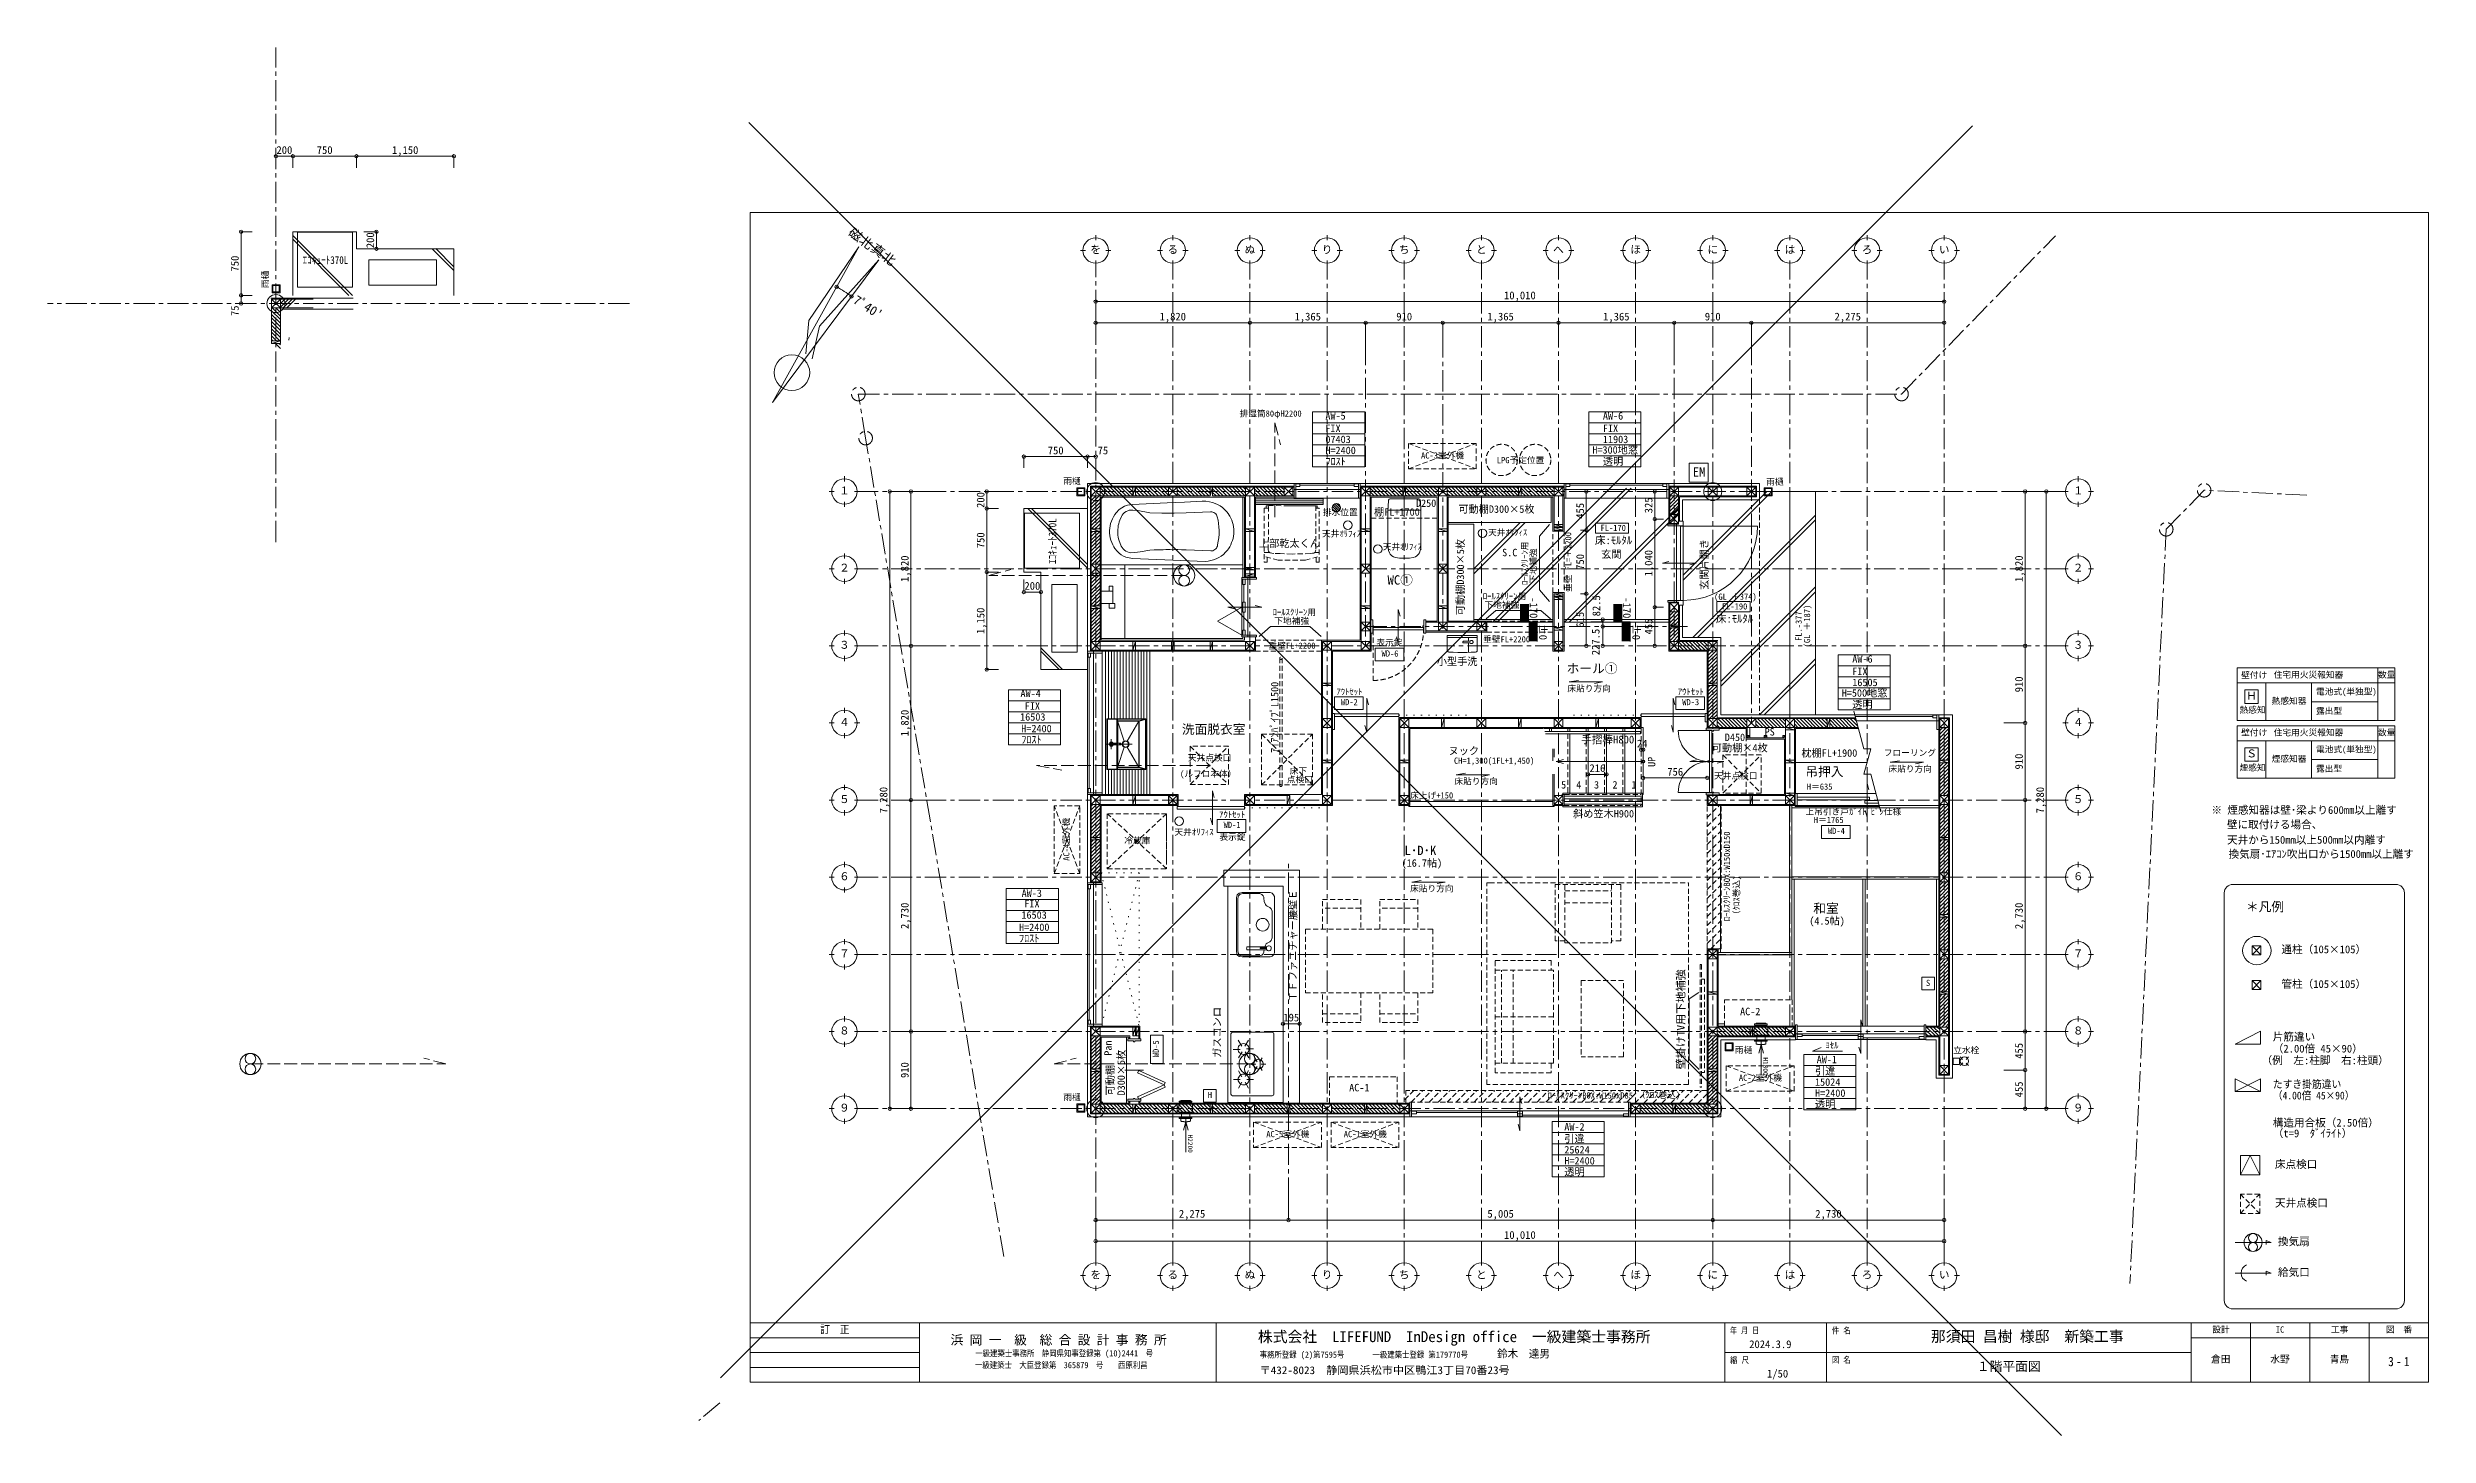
# Model space of a CAD drawing. Units: millimetres at full size, sheet at 1:50. Extents: x -16792 to 54909, y -26252 to 25759.
# Drawn here: x -16792 to 11294, y 9388 to 25759 of the extents above; entities that cross this region are included whole.
import ezdxf
from ezdxf.enums import TextEntityAlignment as Align

# ---------------------------------------------------------------- set-up
doc = ezdxf.new("R2010")
doc.units = ezdxf.units.MM
doc.header["$LTSCALE"] = 50
doc.header["$PDMODE"] = 32
doc.header["$PDSIZE"] = 40
for name, pattern in [('CHAIN1', [8, 5, -1, 1, -1]), ('CHAIN2', [12, 9, -1, 1, -1]), ('DASHED1', [1.8, 1.2, -0.6]), ('DASHED3', [4, 3, -1]), ('DOTTED', [1.75, 0.25, -1.5])]:
    doc.linetypes.add(name, pattern=pattern)
for name, color, linetype, lineweight in [('3-1_通り芯・通り番号', 7, 'Continuous', 13), ('3-2_柱(黄)', 4, 'Continuous', 5), ('3-3_仕上線(黄)', 3, 'Continuous', 20), ('3-4_下地・間柱(水色)', 4, 'Continuous', 5), ('3-5_サッシ・室内建具', 7, 'Continuous', 13), ('3-6_住宅設備・造作', 4, 'Continuous', 5), ('3-7_家具点線', 4, 'DASHED1', 5), ('3-8_ハッチング', 1, 'Continuous', 9), ('3-9_建築設備', 5, 'Continuous', 13), ('3-A_文字', 7, 'Continuous', 13), ('3-B_特記事項', 6, 'Continuous', 13), ('3-C_予備', 1, 'Continuous', 9), ('3-F_寸法・方位', 7, 'Continuous', 13), ('F-F_図面枠（共通）', 7, 'Continuous', 13)]:
    doc.layers.add(name, color=color, linetype=linetype, lineweight=lineweight)
doc.styles.add('ＭＳ ゴシック', font='')
doc.styles.get('ＭＳ ゴシック').set_extended_font_data('MS Gothic')

msp = doc.modelspace()

# ---------------------------------------------------------------- texts
at = {"layer": '3-3_仕上線(黄)', "color": 7, "style": 'ＭＳ ゴシック', "width": 1.05}
msp.add_text('壁掛けTV用下地補強', height=91.64, rotation=90, dxfattribs=at).set_placement((2548.52, 13705.85), align=Align.BOTTOM_LEFT)
at = {"layer": '3-4_下地・間柱(水色)', "color": 7, "style": 'ＭＳ ゴシック'}
for s, p in [('排湿筒80φH2200', (-2730.82, 21384.21)), ('排水位置', (-1747.61, 20219.63))]:
    msp.add_text(s, height=73.31, dxfattribs=at).set_placement(p, align=Align.BOTTOM_LEFT)
at = {"layer": '3-5_サッシ・室内建具', "style": 'ＭＳ ゴシック'}
for s, p in [('表示錠', (-1115.47, 18683.59)), ('WD-6', (-1055.23, 18553.3)), ('ｱｳﾄｾｯﾄ', (-1588.53, 18102.67)), ('WD-2', (-1535.46, 17980.35)), ('ｱｳﾄｾｯﾄ', (2439.01, 18102.67)), ('WD-3', (2492.08, 17980.35)), ('H＝635', (3962.24, 16982.98)), ('ｱｳﾄｾｯﾄ', (-2971.48, 16653.69)), ('WD-1', (-2918.42, 16531.38)), ('上吊引き戸ｶﾞｲﾄﾞﾋﾟﾝ仕様', (3945.93, 16687.53)), ('H＝1765', (4044.11, 16589.64)), ('表示錠', (-2968.01, 16388.43)), ('WD-4', (4210.91, 16460.5)), ('ﾖｾﾙ', (4180.92, 13930.87))]:
    msp.add_text(s, height=73.31, dxfattribs=at).set_placement(p, align=Align.BOTTOM_LEFT)
msp.add_text('WD-5', height=73.31, rotation=90, dxfattribs=at).set_placement((-3660.03, 13849.6), align=Align.BOTTOM_LEFT)
at = {"layer": '3-6_住宅設備・造作', "style": 'ＭＳ ゴシック', "width": 0.85}
msp.add_text('ｴｺｷｭｰﾄ370L', height=91.64, dxfattribs=at).set_placement((-13784.61, 23179.84), align=Align.BOTTOM_LEFT)
msp.add_text('ｴｺｷｭｰﾄ370L', height=91.64, rotation=90, dxfattribs=at).set_placement((-4864.23, 19667.02), align=Align.BOTTOM_LEFT)
at = {"layer": '3-6_住宅設備・造作', "color": 7, "style": 'ＭＳ ゴシック'}
for s, p in [('(GL ＋374)', (2868.44, 19223.41)), ('点検口', (-2172.07, 17068.17)), ('床下', (-2138.88, 17167.75))]:
    msp.add_text(s, height=73.31, dxfattribs=at).set_placement(p, align=Align.BOTTOM_LEFT)
for s, p in [('FL.-377', (3922.94, 18760.04)), ('(GL ＋187)', (4022.94, 18685.04))]:
    msp.add_text(s, height=73.31, rotation=90, dxfattribs=at).set_placement(p, align=Align.BOTTOM_LEFT)
at = {"layer": '3-6_住宅設備・造作', "style": 'ＭＳ ゴシック'}
msp.add_text('立水栓', height=73.31, dxfattribs=at).set_placement((5689.67, 13874.46), align=Align.BOTTOM_LEFT)
at = {"layer": '3-9_建築設備', "style": 'ＭＳ ゴシック'}
for s, height, p in [('EM', 110, (2616.42, 20666.58)), ('天井ｵﾘﾌｨｽ', 73.31, (-1758.31, 19966.82)), ('天井ｵﾘﾌｨｽ', 73.31, (201.01, 19981.24)), ('天井ｵﾘﾌｨｽ', 73.31, (-1040.92, 19813)), ('天井ｵﾘﾌｨｽ', 73.31, (-3498.72, 16447)), ('S', 73.31, (5367.13, 14667.71)), ('H', 73.31, (-3104.68, 13345.38))]:
    msp.add_text(s, height=height, dxfattribs=at).set_placement(p, align=Align.BOTTOM_LEFT)
for s, p in [('H1800', (3431.51, 13847.22)), ('H2200', (-3355.99, 12937.22))]:
    msp.add_text(s, height=54.99, rotation=270, dxfattribs=at).set_placement(p, align=Align.BOTTOM_LEFT)
at = {"layer": '3-A_文字', "style": 'ＭＳ ゴシック', "width": 1.05}
for s, p in [('磁北', (-7376.88, 23533.04)), ('真北', (-7110.91, 23343.26))]:
    msp.add_text(s, height=110, rotation=323.229, dxfattribs=at).set_placement(p, align=Align.BOTTOM_LEFT)
at = {"layer": '3-A_文字', "style": 'ＭＳ ゴシック'}
for s, height, p in [('を', 91.64, (-4490.45, 23303.56)), ('る', 91.64, (-3580.45, 23303.56)), ('ぬ', 91.64, (-2670.45, 23303.56)), ('り', 91.64, (-1760.45, 23303.56)), ('ち', 91.64, (-850.45, 23303.56)), ('と', 91.64, (59.55, 23303.56)), ('へ', 91.64, (969.55, 23303.56)), ('ほ', 91.64, (1879.55, 23303.56)), ('に', 91.64, (2789.55, 23303.56)), ('は', 91.64, (3699.55, 23303.56)), ('ろ', 91.64, (4609.55, 23303.56)), ('い', 91.64, (5519.55, 23303.56)), ('AW-5', 87.98, (-1718.19, 21344.54)), ('AW-6', 87.98, (1555.8, 21344.54)), ('07403', 87.98, (-1718.19, 21067.55)), ('FIX', 87.98, (-1718.19, 21197.55)), ('H=300地窓', 87.98, (1431.29, 20943.18)), ('11903', 87.98, (1555.8, 21067.55)), ('FIX', 87.98, (1555.8, 21197.55)), ('H=2400', 87.98, (-1718.19, 20937.55)), ('ﾌﾛｽﾄ', 87.98, (-1718.19, 20807.55)), ('AC-3室外機', 73.31, (-589.42, 20889.85)), ('LPG予定位置', 73.31, (304.88, 20834.98)), ('透明', 87.98, (1555.8, 20807.55)), ('１', 91.64, (-7454.68, 20460.05)), ('雨樋', 73.31, (-4809.31, 20588.62)), ('雨樋', 73.31, (3481.75, 20579.57)), ('１', 91.64, (7100.43, 20460.05)), ('棚FL+1700', 87.98, (-1143.76, 20210.78)), ('D250', 87.98, (-649.6, 20314.82)), ('可動棚D300×5枚', 87.98, (-149.2, 20245.05)), ('上部乾太くん', 87.98, (-2501.43, 19841.42)), ('２', 91.64, (-7454.68, 19550.05)), ('S.C', 87.98, (367.11, 19732.55)), ('玄関', 87.98, (1535.8, 19712.55)), ('２', 91.64, (7100.43, 19550.05)), ('WC①', 110, (-985.02, 19391.8)), ('垂壁FL+2200', 73.31, (142.91, 18720.85)), ('３', 91.64, (-7454.68, 18640.05)), ('垂壁FL+2200', 73.31, (-2388.68, 18645.28)), ('小型手洗', 87.98, (-403.45, 18447.88)), ('AW-6', 87.98, (4497.82, 18477.36)), ('３', 91.64, (7100.43, 18640.05)), ('ホール①', 110, (1128.3, 18347.55)), ('16505', 87.98, (4497.82, 18200.37)), ('FIX', 87.98, (4497.82, 18330.37)), ('AW-4', 87.98, (-5315.23, 18071.05)), ('FIX', 87.98, (-5264.26, 17922.82)), ('床貼り方向', 73.31, (1136.92, 18141.36)), ('H=500地窓', 87.98, (4373.31, 18076)), ('透明', 87.98, (4497.82, 17940.37)), ('４', 91.64, (-7454.68, 17730.05)), ('16503', 87.98, (-5319.55, 17793.35)), ('H=2400', 87.98, (-5305.9, 17656.46)), ('洗面脱衣室', 110, (-3411.08, 17630.8)), ('PS', 87.98, (3463.38, 17617.49)), ('４', 91.64, (7100.43, 17730.05)), ('ﾌﾛｽﾄ', 87.98, (-5305.9, 17526.46)), ('天井点検口', 73.31, (-3339.89, 17324.05)), ('ヌック', 87.98, (-264.53, 17393.36)), ('手摺棒H800', 91.64, (1300.83, 17523.79)), ('可動棚×4枚', 87.98, (2840.88, 17428.38)), ('D450', 87.98, (2994.14, 17552.77)), ('枕棚FL+1900', 87.98, (3898.08, 17367.65)), ('フローリング', 73.31, (4869.46, 17382.23)), ('(ルフロ本体）', 73.31, (-3432.58, 17134.61)), ('CH=1,300(1FL+1,450)', 73.31, (-201.33, 17289.35)), ('床貼り方向', 73.31, (-195.75, 17046.15)), ('天井点検口', 73.31, (2866.96, 17111.2)), ('吊押入', 110, (3943.74, 17130.7)), ('床貼り方向', 73.31, (4924.52, 17193.45)), ('５', 91.64, (-7454.68, 16820.05)), ('床上げ+150', 73.31, (-717.69, 16879.46)), ('5', 87.98, (1062.47, 16992.52)), ('4', 87.98, (1241.35, 16992.52)), ('3', 87.98, (1451.35, 16992.52)), ('2', 87.98, (1668.29, 16992.52)), ('1', 87.98, (1891.42, 16992.52)), ('５', 91.64, (7100.43, 16820.05)), ('斜め笠木H900', 87.98, (1204.11, 16651.41)), ('冷蔵庫', 73.31, (-4090.97, 16347.06)), ('L･D･K', 110, (-784.2, 16200.05)), ('６', 91.64, (-7454.68, 15910.05)), ('(16.7帖)', 87.98, (-819.2, 16070.05)), ('６', 91.64, (7100.43, 15910.05)), ('AW-3', 87.98, (-5301.41, 15713.86)), ('床貼り方向', 73.31, (-718.98, 15781.32)), ('16503', 87.98, (-5304.03, 15457.17)), ('FIX', 87.98, (-5269.29, 15591.02)), ('(4.5帖)', 87.98, (3990.8, 15387.55)), ('和室', 110, (4038.3, 15517.55)), ('H=2400', 87.98, (-5332.29, 15312.34)), ('ﾌﾛｽﾄ', 87.98, (-5332.29, 15182.34)), ('７', 91.64, (-7454.68, 15000.05)), ('７', 91.64, (7100.43, 15000.05)), ('AC-2', 87.98, (3174.38, 14318.37)), ('８', 91.64, (-7454.68, 14090.05)), ('８', 91.64, (7100.43, 14090.05)), ('雨樋', 73.31, (3113.27, 13877.04)), ('AW-1', 87.98, (4077.82, 13752.12)), ('AC-1', 87.98, (-1437.28, 13420.43)), ('AC-2室外機', 73.31, (3160.41, 13548.6)), ('15024', 87.98, (4058.14, 13486.2)), ('引違', 87.98, (4058.14, 13616.2)), ('９', 91.64, (-7454.68, 13180.05)), ('雨樋', 73.31, (-4809.31, 13318.39)), ('ﾛｰﾙｽｸﾘｰﾝBOX:W150xD85', 73.31, (901.73, 13339.78)), ('（ｸﾛｽ巻込)', 73.31, (1955.56, 13346.05)), ('透明', 87.98, (4058.14, 13226.2)), ('H=2400', 87.98, (4058.14, 13356.2)), ('９', 91.64, (7100.43, 13180.05)), ('AC-5室外機', 73.31, (-2415.14, 12884.15)), ('AC-1室外機', 73.31, (-1501.19, 12884.15)), ('AW-2', 87.98, (1100.49, 12958.14)), ('引違', 87.98, (1100.8, 12817.55)), ('25624', 87.98, (1100.8, 12687.55)), ('H=2400', 87.98, (1100.8, 12557.55)), ('透明', 87.98, (1100.8, 12427.55)), ('を', 91.64, (-4490.45, 11210.05)), ('る', 91.64, (-3580.45, 11210.05)), ('ぬ', 91.64, (-2670.45, 11210.05)), ('り', 91.64, (-1760.45, 11210.05)), ('ち', 91.64, (-850.45, 11210.05)), ('と', 91.64, (59.55, 11210.05)), ('へ', 91.64, (969.55, 11210.05)), ('ほ', 91.64, (1879.55, 11210.05)), ('に', 91.64, (2789.55, 11210.05)), ('は', 91.64, (3699.55, 11210.05)), ('ろ', 91.64, (4609.55, 11210.05)), ('い', 91.64, (5519.55, 11210.05))]:
    msp.add_text(s, height=height, dxfattribs=at).set_placement(p, align=Align.BOTTOM_LEFT)
for s, height, rotation, p in [('雨樋', 73.31, 90, (-14164.7, 22921.72)), ("7ﾟ40'", 110, 327.062, (-7317.55, 22725.29)), ('可動棚D300×5枚', 87.98, 90, (-55.45, 19063.8)), ('垂壁 FL=＋2200', 73.31, 90, (1204.35, 19337.71)), ('玄関片開き', 87.98, 90, (2822.05, 19362.55)), ('ｱｲｱﾝﾊﾟｲﾌﾟL1500', 87.98, 90, (-2246.43, 17438.89)), ('UP', 87.98, 90, (2200.35, 17273.8)), ('AC-4室外機', 73.31, 90, (-4716.14, 16166.44)), ('ﾛｰﾙｽｸﾘｰﾝBOX:W150xD150', 73.31, 90, (3076.77, 15453.32)), ('ＴＦファニチャー腰壁Ｅ', 87.98, 90, (-2031.64, 14506.42)), ('（ｸﾛｽ巻込)', 73.31, 90, (3189.84, 15478.4)), ('ガスコンロ', 87.98, 90, (-2924.96, 13842.72)), ('Pan', 87.98, 90, (-4212.22, 13866.65)), ('D300×5枚', 87.98, 90, (-4057.27, 13398.81)), ('可動棚', 87.98, 90, (-4187.27, 13398.81))]:
    msp.add_text(s, height=height, rotation=rotation, dxfattribs=at).set_placement(p, align=Align.BOTTOM_LEFT)
at = {"layer": '3-B_特記事項', "style": 'ＭＳ ゴシック'}
for s, p in [('ﾛｰﾙｽｸﾘｰﾝ用', (691.34, 19419.16)), ('下地補強', (793.38, 19439.56))]:
    msp.add_text(s, height=73.31, rotation=90, dxfattribs=at).set_placement(p, align=Align.BOTTOM_LEFT)
for s, p in [('ﾛｰﾙｽｸﾘｰﾝ用', (-2341.01, 19040.29)), ('ﾛｰﾙｽｸﾘｰﾝ用', (138.57, 19229.22)), ('下地補強', (158.98, 19127.18)), ('下地補強', (-2320.6, 18938.25))]:
    msp.add_text(s, height=73.31, dxfattribs=at).set_placement(p, align=Align.BOTTOM_LEFT)
at = {"layer": '3-F_寸法・方位', "style": 'ＭＳ ゴシック'}
for s, height, p in [('200', 91.64, (-14092.38, 24477.34)), ('750', 91.64, (-13617.38, 24477.34)), ('1,150', 91.64, (-12729.88, 24477.34)), ('10,010', 91.64, (389.55, 22762.96)), ('1,820', 91.64, (-3674.2, 22512.96)), ('1,365', 91.64, (-2081.7, 22512.96)), ('910', 91.64, (-881.7, 22512.96)), ('1,365', 91.64, (193.3, 22512.96)), ('1,365', 91.64, (1558.3, 22512.96)), ('910', 91.64, (2758.3, 22512.96)), ('2,275', 91.64, (4288.3, 22512.96)), ('750', 91.64, (-4993.2, 20934.07)), ('75', 91.64, (-4405.25, 20934.07)), ('床:ﾓﾙﾀﾙ', 91.64, (1462.05, 19874.33)), ('FL-170', 73.31, (1528.07, 20035.08)), ('200', 91.64, (-5268.2, 19336.58)), ('FL-190', 73.31, (2960.55, 19108.89)), ('床:ﾓﾙﾀﾙ', 91.64, (2889.37, 18948.98)), ('24', 91.64, (1956.55, 17476.07)), ('216', 91.64, (1397.3, 17185.99)), ('756', 91.64, (2315.3, 17143.53)), ('195', 91.64, (-2214.2, 14244.56)), ('2,275', 91.64, (-3446.7, 11929.12)), ('5,005', 91.64, (193.3, 11929.12)), ('10,010', 91.64, (389.55, 11679.12)), ('2,730', 91.64, (4060.8, 11929.12))]:
    msp.add_text(s, height=height, dxfattribs=at).set_placement(p, align=Align.BOTTOM_LEFT)
for s, rotation, p in [('200', 90, (-12912.66, 23393.11)), ('750', 90, (-14510.15, 23118.11)), ('75', 90, (-14510.15, 22592.67)), ('200', 90, (-5712.53, 20328.8)), ('455', 90, (1360.37, 20201.3)), ('325', 90, (2167.75, 20266.3)), ('750', 90, (-5712.53, 19853.8)), ('1,820', 90, (-6607.64, 19456.3)), ('750', 90, (1360.37, 19598.8)), ('1,040', 90, (2167.75, 19521.3)), ('1,820', 90, (6537.05, 19456.3)), ('1,150', 90, (-5712.53, 18841.3)), ('-170', 270, (665.43, 19275.39)), ('82.5', 90, (1551.52, 19050.17)), ('-170', 270, (1765.23, 19275.39)), ('±0', 270, (776.06, 18957.56)), ('615', 90, (1360.37, 18916.3)), ('227.5', 90, (1543.79, 18591.78)), ('±0', 270, (1875.85, 18957.56)), ('455', 90, (2167.75, 18836.3)), ('910', 90, (6537.05, 18153.8)), ('1,820', 90, (-6607.64, 17636.3)), ('910', 90, (6537.05, 17243.8)), ('7,280', 90, (-6857.64, 16726.3)), ('7,280', 90, (6787.05, 16726.3)), ('2,730', 90, (-6607.64, 15361.3)), ('2,730', 90, (6537.05, 15361.3)), ('910', 90, (-6607.64, 13603.8)), ('455', 90, (6537.05, 13831.3)), ('455', 90, (6537.05, 13376.3))]:
    msp.add_text(s, height=91.64, rotation=rotation, dxfattribs=at).set_placement(p, align=Align.BOTTOM_LEFT)
at = {"layer": 'F-F_図面枠（共通）', "style": 'ＭＳ ゴシック'}
for s, height, p in [('壁付け', 73.31, (9085.37, 18299.26)), ('住宅用火災報知器', 73.31, (9469.73, 18302.84)), ('数量', 73.31, (10699.61, 18302.84)), ('熱感知', 73.31, (9065.83, 17888.58)), ('Ｈ', 91.64, (9146.75, 18040.06)), ('熱感知器', 73.31, (9445.04, 17993.29)), ('露出型', 73.31, (9968.55, 17876.04)), ('電池式(単独型)', 73.31, (9968.55, 18103.85)), ('壁付け', 73.31, (9085.37, 17621.74)), ('住宅用火災報知器', 73.31, (9469.73, 17621.48)), ('数量', 73.31, (10699.61, 17621.48)), ('Ｓ', 91.64, (9146.75, 17358.7)), ('煙感知器', 73.31, (9445.04, 17311.93)), ('電池式(単独型)', 73.31, (9968.55, 17422.49)), ('煙感知', 73.31, (9065.83, 17207.22)), ('露出型', 73.31, (9968.55, 17194.68)), ('※ 煙感知器は壁･梁より600mm以上離す', 91.64, (8734.92, 16692.12)), ('壁に取付ける場合、', 91.64, (8917.8, 16521.08)), ('天井から150mm以上500mm以内離す', 91.64, (8918.9, 16340.37)), ('換気扇･ｴｱｺﾝ吹出口から1500mm以上離す', 91.64, (8936.77, 16173.27)), ('＊凡例', 110, (9141.36, 15536.62)), ('通柱（105×105）', 91.64, (9560.69, 15048.61)), ('管柱（105×105）', 91.64, (9560.69, 14639.12)), ('片筋違い', 91.64, (9458.82, 14017.71)), ('（例\u3000左:柱脚\u3000右:柱頭）', 91.64, (9326.85, 13739.83)), ('（2.00倍 45×90）', 91.64, (9458.82, 13877.49)), ('構造用合板（2.50倍）', 91.64, (9458.82, 13003.27)), ('（t=9\u3000ﾀﾞｲﾗｲﾄ）', 91.64, (9458.82, 12878.27)), ('床点検口', 91.64, (9484.01, 12512.51)), ('天井点検口', 91.64, (9484.01, 12057.51)), ('換気扇', 91.64, (9519.75, 11602.51)), ('給気口', 91.64, (9519.75, 11240.55)), ('設計', 73.31, (8744.26, 10578.11)), ('IC', 73.31, (9494.26, 10578.11)), ('工事', 73.31, (10144.26, 10578.11)), ('図\u3000番', 73.31, (10794.26, 10578.11)), ('浜 岡 一\u3000級\u3000総 合 設 計 事 務 所', 110, (-6139.67, 10427.32)), ('株式会社\u3000LIFEFUND\u3000InDesign office\u3000一級建築士事務所', 128.3, (-2514.56, 10450.33)), ('鈴木\u3000達男', 91.64, (306.25, 10278.24)), ('那須田 昌樹 様邸\u3000新築工事', 128.3, (5425.51, 10453.11)), ('1/50', 91.64, (3492.1, 10043.69)), ('倉田', 84.31, (8729.26, 10220.61)), ('水野', 84.31, (9429.26, 10220.61)), ('青島', 84.31, (10129.26, 10220.61))]:
    msp.add_text(s, height=height, dxfattribs=at).set_placement(p, align=Align.BOTTOM_LEFT)
for s, height, width, p in [('たすき掛筋違い', 91.64, 0.9, (9458.82, 13458.27)), ('（4.00倍 45×90）', 91.64, 0.9, (9458.82, 13324.26)), ('訂\u3000正', 91.64, 0.9, (-7678.24, 10565.61)), ('年 月 日', 73.31, 0.8, (3056.48, 10568.25)), ('件 名', 73.31, 0.85, (4256.48, 10568.25)), ('一級建築士事務所\u3000静岡県知事登録第 (10)2441\u3000号', 73.31, 0.85, (-5848.79, 10297.58)), ('一級建築士\u3000大臣登録第\u3000365879\u3000号\u3000\u3000西原利昌', 73.31, 0.85, (-5852.17, 10158.98)), ('事務所登録 (2)第7595号', 73.31, 0.85, (-2494.1, 10281.86)), ('〒432-8023\u3000静岡県浜松市中区鴨江3丁目70番23号', 91.64, 1.05, (-2494.41, 10083.49)), ('一級建築士登録 第179770号', 73.31, 0.85, (-1162.24, 10281.86)), ('縮 尺', 73.31, 0.85, (3056.48, 10218.25)), ('図 名', 73.31, 0.85, (4256.83, 10221.49))]:
    msp.add_text(s, height=height, dxfattribs=dict(at, width=width)).set_placement(p, align=Align.BOTTOM_LEFT)
at = {"layer": 'F-F_図面枠（共通）', "color": 3, "style": 'ＭＳ ゴシック'}
for s, height, p in [('2024.3.9', 91.64, (3281.76, 10390.61)), ('１階平面図', 110, (5969.26, 10115.61))]:
    msp.add_text(s, height=height, dxfattribs=at).set_placement(p, align=Align.BOTTOM_LEFT)
at = {"layer": 'F-F_図面枠（共通）', "color": 3, "insert": (10819.26, 10203.11), "char_height": 110, "attachment_point": 7, "style": 'ＭＳ ゴシック'}
msp.add_mtext('\\T1.38;\\W0.9;3-1', dxfattribs=at)

# ---------------------------------------------------------------- blocks, each defined once
blk = doc.blocks.new('SA')
at = {"layer": '3-9_建築設備'}
for p, q in [((-79.76, 181.68), (-79.76, 95.68)), ((-79.76, 181.68), (80.24, 181.68)), ((-79.76, 181.68), (-79.76, 95.68)), ((-79.76, 181.68), (80.24, 181.68)), ((-79.76, 95.68), (-79.76, 82.68)), ((-79.76, 82.68), (80.24, 82.68)), ((-74.76, 215.53), (-74.76, 201.53)), ((-74.76, 215.53), (75.24, 215.53)), ((-74.76, 201.53), (75.24, 201.53)), ((-74.76, 21.68), (-74.76, 11.68)), ((-74.76, 21.68), (75.24, 21.68)), ((-74.76, 11.68), (75.24, 11.68)), ((-57.26, 223.53), (-57.26, 215.53)), ((-57.26, 223.53), (57.74, 223.53)), ((-57.26, 215.53), (57.74, 215.53)), ((-49.26, 201.68), (-49.26, 181.68)), ((-49.26, 201.68), (49.74, 201.68)), ((-49.26, 181.68), (49.74, 181.68)), ((4.57, -385.34), (4.57, 20.47)), ((49.74, 201.68), (49.74, 181.68)), ((49.74, 82.68), (49.74, 21.68)), ((57.74, 223.53), (57.74, 215.53)), ((75.24, 215.53), (75.24, 201.53)), ((75.24, 21.68), (75.24, 11.68)), ((80.24, 181.68), (80.24, 95.68)), ((80.24, 181.68), (80.24, 82.68))]:
    blk.add_line(p, q, dxfattribs=at)
for points in [[(56.85, -22.4), (56.85, 11.68), (-56.36, 11.68), (-56.36, -22.3), (-55.75, -22.43), (-54.88, -22.61), (-54.02, -22.79), (-53.15, -22.97), (-52.28, -23.14), (-51.41, -23.31), (-50.54, -23.48), (-49.68, -23.64), (-48.81, -23.8), (-47.93, -23.96), (-47.06, -24.12), (-46.19, -24.27), (-45.32, -24.42), (-44.45, -24.57), (-43.57, -24.71), (-42.7, -24.86), (-41.83, -24.99), (-40.95, -25.13), (-40.08, -25.26), (-39.2, -25.39), (-38.33, -25.52), (-37.45, -25.65), (-36.58, -25.77), (-35.7, -25.89), (-34.82, -26), (-33.94, -26.12), (-33.07, -26.23), (-32.19, -26.34), (-31.31, -26.44), (-30.43, -26.54), (-29.55, -26.64), (-28.67, -26.74), (-27.79, -26.83), (-26.91, -26.92), (-26.03, -27.01), (-25.15, -27.1)], [(-49.26, 82.68), (-49.26, 21.68), (49.74, 21.68)], [(-25.15, -27.1), (-24.27, -27.18), (-23.39, -27.26), (-22.51, -27.34), (-21.62, -27.41), (-20.74, -27.48), (-19.86, -27.55), (-18.98, -27.61), (-18.09, -27.67), (-17.21, -27.73), (-16.33, -27.79), (-15.44, -27.84), (-14.56, -27.89), (-13.68, -27.94), (-12.79, -27.99), (-11.91, -28.03), (-11.03, -28.07), (-10.14, -28.11), (-9.26, -28.14), (-8.37, -28.17), (-7.49, -28.2), (-6.6, -28.22), (-5.72, -28.24), (-4.84, -28.26), (-3.95, -28.28), (-3.07, -28.29), (-2.18, -28.3), (-1.3, -28.31), (-0.41, -28.32), (0.47, -28.32), (1.36, -28.32), (2.24, -28.31), (3.13, -28.3), (4.01, -28.29), (4.9, -28.28), (5.78, -28.26), (6.67, -28.24), (7.55, -28.22), (8.44, -28.2), (9.32, -28.17)], [(-23.51, -128.36), (3.28, -28.37), (30.07, -128.36)], [(9.32, -28.17), (10.21, -28.14), (11.09, -28.11), (11.97, -28.07), (12.86, -28.03), (13.74, -27.99), (14.63, -27.94), (15.51, -27.89), (16.39, -27.84), (17.28, -27.79), (18.16, -27.73), (19.04, -27.67), (19.92, -27.61), (20.81, -27.55), (21.69, -27.48), (22.57, -27.41), (23.45, -27.34), (24.33, -27.26), (25.22, -27.18), (26.1, -27.1), (26.98, -27.01), (27.86, -26.92), (28.74, -26.83), (29.62, -26.74), (30.5, -26.64), (31.38, -26.54), (32.26, -26.44), (33.13, -26.34), (34.01, -26.23), (34.89, -26.12), (35.77, -26), (36.65, -25.89), (37.52, -25.77), (38.4, -25.65), (39.27, -25.52), (40.15, -25.39), (41.03, -25.26), (41.9, -25.13), (42.77, -24.99), (43.65, -24.86)], [(43.65, -24.86), (44.52, -24.71), (45.4, -24.57), (46.27, -24.42), (47.14, -24.27), (48.01, -24.12), (48.88, -23.96), (49.75, -23.8), (50.62, -23.64), (51.49, -23.48), (52.36, -23.31), (53.23, -23.14), (54.1, -22.97), (54.96, -22.79), (55.83, -22.61), (56.7, -22.43), (57.31, -22.3)]]:
    blk.add_lwpolyline(points, dxfattribs=at)

# ---------------------------------------------------------------- linework, layer by layer
at = {"layer": '3-1_通り芯・通り番号', "color": 1, "linetype": 'CHAIN1', "lineweight": 9}
for p, q in [((-14098.63, 19926.13), (-14098.63, 25759.09)), ((5079.08, 21672.55), (6894.28, 23539.8)), ((-4427.95, 11452.55), (-4427.95, 23216.06)), ((-3517.95, 11422.55), (-3517.95, 23216.06)), ((-2607.95, 11422.55), (-2607.95, 23216.06)), ((-1697.95, 11422.55), (-1697.95, 23216.06)), ((-787.95, 11422.55), (-787.95, 23216.06)), ((122.05, 11422.55), (122.05, 23216.06)), ((1032.05, 11422.55), (1032.05, 23216.06)), ((1942.05, 11422.55), (1942.05, 23216.06)), ((2852.05, 11422.55), (2852.05, 23216.06)), ((3762.05, 11422.55), (3762.05, 23216.06)), ((4672.05, 11422.55), (4672.05, 23216.06)), ((5582.05, 11422.55), (5582.05, 23216.06)), ((-9928.2, 22740.36), (-16792.15, 22740.36)), ((-1242.95, 22262.96), (-1242.95, 18702.55)), ((-332.95, 18902.55), (-332.95, 22262.96)), ((2397.05, 22262.96), (2397.05, 18702.55)), ((3307.05, 22262.96), (3307.05, 17792.55)), ((-7227.95, 21672.54), (5079.08, 21672.55)), ((-7141.86, 21152.77), (-7227.95, 21672.54)), ((-5512.47, 11499.56), (-7141.86, 21152.77)), ((-7242.18, 20522.55), (7012.93, 20522.55)), ((8648.7, 20537.4), (8201.62, 20077.15)), ((9859.49, 20479.47), (8648.7, 20537.4)), ((8201.62, 20077.15), (7773.4, 11179.14)), ((-7242.18, 19612.55), (7012.93, 19612.55)), ((-1242.95, 18930.05), (2552.19, 18930.05)), ((-7242.18, 18702.55), (7012.93, 18702.55)), ((-7242.18, 16882.55), (7012.93, 16882.55)), ((-2152.95, 12179.12), (-2152.95, 16132.93)), ((-7242.18, 15972.55), (7012.93, 15972.55)), ((-7242.18, 15062.55), (7012.93, 15062.55)), ((-7242.18, 14152.55), (7012.93, 14152.55)), ((-7242.18, 13242.55), (7012.93, 13242.55))]:
    msp.add_line(p, q, dxfattribs=at)
at = {"layer": '3-1_通り芯・通り番号'}
for p, q in [((-4607.95, 23366.06), (-4547.95, 23366.06)), ((-4427.95, 23546.06), (-4427.95, 23486.06)), ((-4307.95, 23366.06), (-4247.95, 23366.06)), ((-3697.95, 23366.06), (-3637.95, 23366.06)), ((-3517.95, 23546.06), (-3517.95, 23486.06)), ((-3397.95, 23366.06), (-3337.95, 23366.06)), ((-2787.95, 23366.06), (-2727.95, 23366.06)), ((-2607.95, 23546.06), (-2607.95, 23486.06)), ((-2487.95, 23366.06), (-2427.95, 23366.06)), ((-1877.95, 23366.06), (-1817.95, 23366.06)), ((-1697.95, 23546.06), (-1697.95, 23486.06)), ((-1577.95, 23366.06), (-1517.95, 23366.06)), ((-967.95, 23366.06), (-907.95, 23366.06)), ((-787.95, 23546.06), (-787.95, 23486.06)), ((-667.95, 23366.06), (-607.95, 23366.06)), ((-57.95, 23366.06), (2.05, 23366.06)), ((122.05, 23546.06), (122.05, 23486.06)), ((242.05, 23366.06), (302.05, 23366.06)), ((852.05, 23366.06), (912.05, 23366.06)), ((1032.05, 23546.06), (1032.05, 23486.06)), ((1152.05, 23366.06), (1212.05, 23366.06)), ((1762.05, 23366.06), (1822.05, 23366.06)), ((1942.05, 23546.06), (1942.05, 23486.06)), ((2062.05, 23366.06), (2122.05, 23366.06)), ((2672.05, 23366.06), (2732.05, 23366.06)), ((2852.05, 23546.06), (2852.05, 23486.06)), ((2972.05, 23366.06), (3032.05, 23366.06)), ((3582.05, 23366.06), (3642.05, 23366.06)), ((3762.05, 23546.06), (3762.05, 23486.06)), ((3882.05, 23366.06), (3942.05, 23366.06)), ((4492.05, 23366.06), (4552.05, 23366.06)), ((4672.05, 23546.06), (4672.05, 23486.06)), ((4792.05, 23366.06), (4852.05, 23366.06)), ((5402.05, 23366.06), (5462.05, 23366.06)), ((5582.05, 23546.06), (5582.05, 23486.06)), ((5702.05, 23366.06), (5762.05, 23366.06)), ((-4427.95, 23246.06), (-4427.95, 23186.06)), ((-3517.95, 23246.06), (-3517.95, 23186.06)), ((-2607.95, 23246.06), (-2607.95, 23186.06)), ((-1697.95, 23246.06), (-1697.95, 23186.06)), ((-787.95, 23246.06), (-787.95, 23186.06)), ((122.05, 23246.06), (122.05, 23186.06)), ((1032.05, 23246.06), (1032.05, 23186.06)), ((1942.05, 23246.06), (1942.05, 23186.06)), ((2852.05, 23246.06), (2852.05, 23186.06)), ((3762.05, 23246.06), (3762.05, 23186.06)), ((4672.05, 23246.06), (4672.05, 23186.06)), ((5582.05, 23246.06), (5582.05, 23186.06)), ((-7572.18, 20522.55), (-7512.18, 20522.55)), ((-7392.18, 20642.55), (-7392.18, 20702.55)), ((-7272.18, 20522.55), (-7212.18, 20522.55)), ((7042.93, 20522.55), (6982.93, 20522.55)), ((7162.93, 20702.55), (7162.93, 20642.55)), ((7342.93, 20522.55), (7282.93, 20522.55)), ((-7392.18, 20342.55), (-7392.18, 20402.55)), ((7162.93, 20402.55), (7162.93, 20342.55)), ((-7392.18, 19732.55), (-7392.18, 19792.55)), ((7162.93, 19792.55), (7162.93, 19732.55)), ((-7572.18, 19612.55), (-7512.18, 19612.55)), ((-7392.18, 19432.55), (-7392.18, 19492.55)), ((-7272.18, 19612.55), (-7212.18, 19612.55)), ((7042.93, 19612.55), (6982.93, 19612.55)), ((7162.93, 19492.55), (7162.93, 19432.55)), ((7342.93, 19612.55), (7282.93, 19612.55)), ((-7392.18, 18822.55), (-7392.18, 18882.55)), ((7162.93, 18882.55), (7162.93, 18822.55)), ((-7572.18, 18702.55), (-7512.18, 18702.55)), ((-7392.18, 18522.55), (-7392.18, 18582.55)), ((-7272.18, 18702.55), (-7212.18, 18702.55)), ((7042.93, 18702.55), (6982.93, 18702.55)), ((7162.93, 18582.55), (7162.93, 18522.55)), ((7342.93, 18702.55), (7282.93, 18702.55)), ((-7572.18, 17792.55), (-7512.18, 17792.55)), ((-7392.18, 17912.55), (-7392.18, 17972.55)), ((-7272.18, 17792.55), (-7212.18, 17792.55)), ((7042.93, 17792.55), (6982.93, 17792.55)), ((7162.93, 17972.55), (7162.93, 17912.55)), ((7342.93, 17792.55), (7282.93, 17792.55)), ((-7392.18, 17612.55), (-7392.18, 17672.55)), ((7162.93, 17672.55), (7162.93, 17612.55)), ((-7572.18, 16882.55), (-7512.18, 16882.55)), ((-7392.18, 17002.55), (-7392.18, 17062.55)), ((-7272.18, 16882.55), (-7212.18, 16882.55)), ((7042.93, 16882.55), (6982.93, 16882.55)), ((7162.93, 17062.55), (7162.93, 17002.55)), ((7342.93, 16882.55), (7282.93, 16882.55)), ((-7392.18, 16702.55), (-7392.18, 16762.55)), ((7162.93, 16762.55), (7162.93, 16702.55)), ((-7392.18, 16092.55), (-7392.18, 16152.55)), ((7162.93, 16152.55), (7162.93, 16092.55)), ((-7572.18, 15972.55), (-7512.18, 15972.55)), ((-7392.18, 15792.55), (-7392.18, 15852.55)), ((-7272.18, 15972.55), (-7212.18, 15972.55)), ((7042.93, 15972.55), (6982.93, 15972.55)), ((7162.93, 15852.55), (7162.93, 15792.55)), ((7342.93, 15972.55), (7282.93, 15972.55)), ((-7392.18, 15182.55), (-7392.18, 15242.55)), ((7162.93, 15242.55), (7162.93, 15182.55)), ((-7572.18, 15062.55), (-7512.18, 15062.55)), ((-7392.18, 14882.55), (-7392.18, 14942.55)), ((-7272.18, 15062.55), (-7212.18, 15062.55)), ((7042.93, 15062.55), (6982.93, 15062.55)), ((7162.93, 14942.55), (7162.93, 14882.55)), ((7342.93, 15062.55), (7282.93, 15062.55)), ((-7392.18, 14272.55), (-7392.18, 14332.55)), ((7162.93, 14332.55), (7162.93, 14272.55)), ((-7572.18, 14152.55), (-7512.18, 14152.55)), ((-7272.18, 14152.55), (-7212.18, 14152.55)), ((7042.93, 14152.55), (6982.93, 14152.55)), ((7342.93, 14152.55), (7282.93, 14152.55)), ((-7392.18, 13972.55), (-7392.18, 14032.55)), ((7162.93, 14032.55), (7162.93, 13972.55)), ((-7572.18, 13242.55), (-7512.18, 13242.55)), ((-7392.18, 13362.55), (-7392.18, 13422.55)), ((-7272.18, 13242.55), (-7212.18, 13242.55)), ((7042.93, 13242.55), (6982.93, 13242.55)), ((7162.93, 13422.55), (7162.93, 13362.55)), ((7342.93, 13242.55), (7282.93, 13242.55)), ((-7392.18, 13062.55), (-7392.18, 13122.55)), ((7162.93, 13122.55), (7162.93, 13062.55)), ((-4547.95, 11272.55), (-4607.95, 11272.55)), ((-4427.95, 11392.55), (-4427.95, 11452.55)), ((-4247.95, 11272.55), (-4307.95, 11272.55)), ((-3637.95, 11272.55), (-3697.95, 11272.55)), ((-3517.95, 11392.55), (-3517.95, 11452.55)), ((-3337.95, 11272.55), (-3397.95, 11272.55)), ((-2727.95, 11272.55), (-2787.95, 11272.55)), ((-2607.95, 11392.55), (-2607.95, 11452.55)), ((-2427.95, 11272.55), (-2487.95, 11272.55)), ((-1817.95, 11272.55), (-1877.95, 11272.55)), ((-1697.95, 11392.55), (-1697.95, 11452.55)), ((-1517.95, 11272.55), (-1577.95, 11272.55)), ((-907.95, 11272.55), (-967.95, 11272.55)), ((-787.95, 11392.55), (-787.95, 11452.55)), ((-607.95, 11272.55), (-667.95, 11272.55)), ((2.05, 11272.55), (-57.95, 11272.55)), ((122.05, 11392.55), (122.05, 11452.55)), ((302.05, 11272.55), (242.05, 11272.55)), ((912.05, 11272.55), (852.05, 11272.55)), ((1032.05, 11392.55), (1032.05, 11452.55)), ((1212.05, 11272.55), (1152.05, 11272.55)), ((1822.05, 11272.55), (1762.05, 11272.55)), ((1942.05, 11392.55), (1942.05, 11452.55)), ((2122.05, 11272.55), (2062.05, 11272.55)), ((2732.05, 11272.55), (2672.05, 11272.55)), ((2852.05, 11392.55), (2852.05, 11452.55)), ((3032.05, 11272.55), (2972.05, 11272.55)), ((3642.05, 11272.55), (3582.05, 11272.55)), ((3762.05, 11392.55), (3762.05, 11452.55)), ((3942.05, 11272.55), (3882.05, 11272.55)), ((4552.05, 11272.55), (4492.05, 11272.55)), ((4672.05, 11392.55), (4672.05, 11452.55)), ((4852.05, 11272.55), (4792.05, 11272.55)), ((5462.05, 11272.55), (5402.05, 11272.55)), ((5582.05, 11392.55), (5582.05, 11452.55)), ((5762.05, 11272.55), (5702.05, 11272.55)), ((-4427.95, 11092.55), (-4427.95, 11152.55)), ((-3517.95, 11092.55), (-3517.95, 11152.55)), ((-2607.95, 11092.55), (-2607.95, 11152.55)), ((-1697.95, 11092.55), (-1697.95, 11152.55)), ((-787.95, 11092.55), (-787.95, 11152.55)), ((122.05, 11092.55), (122.05, 11152.55)), ((1032.05, 11092.55), (1032.05, 11152.55)), ((1942.05, 11092.55), (1942.05, 11152.55)), ((2852.05, 11092.55), (2852.05, 11152.55)), ((3762.05, 11092.55), (3762.05, 11152.55)), ((4672.05, 11092.55), (4672.05, 11152.55)), ((5582.05, 11092.55), (5582.05, 11152.55))]:
    msp.add_line(p, q, dxfattribs=at)
for centre in [(-4427.95, 23366.06), (-3517.95, 23366.06), (-2607.95, 23366.06), (-1697.95, 23366.06), (-787.95, 23366.06), (122.05, 23366.06), (1032.05, 23366.06), (1942.05, 23366.06), (2852.05, 23366.06), (3762.05, 23366.06), (4672.05, 23366.06), (5582.05, 23366.06), (-7392.18, 20522.55), (7162.93, 20522.55), (-7392.18, 19612.55), (7162.93, 19612.55), (-7392.18, 18702.55), (7162.93, 18702.55), (-7392.18, 17792.55), (7162.93, 17792.55), (-7392.18, 16882.55), (7162.93, 16882.55), (-7392.18, 15972.55), (7162.93, 15972.55), (-7392.18, 15062.55), (7162.93, 15062.55), (-7392.18, 14152.55), (7162.93, 14152.55), (-7392.18, 13242.55), (7162.93, 13242.55), (-4427.95, 11272.55), (-3517.95, 11272.55), (-2607.95, 11272.55), (-1697.95, 11272.55), (-787.95, 11272.55), (122.05, 11272.55), (1032.05, 11272.55), (1942.05, 11272.55), (2852.05, 11272.55), (3762.05, 11272.55), (4672.05, 11272.55), (5582.05, 11272.55)]:
    msp.add_circle(centre, 150, dxfattribs=at)
at = {"layer": '3-1_通り芯・通り番号', "color": 1, "linetype": 'CHAIN1', "lineweight": 9}
for centre in [(-7227.95, 21672.54), (-7227.95, 21672.54), (5079.08, 21672.55), (-7141.86, 21152.77), (-7141.86, 21152.77), (8648.7, 20537.4), (8648.7, 20537.4), (8201.62, 20077.15), (8201.62, 20077.15)]:
    msp.add_circle(centre, 80, dxfattribs=at)
at = {"layer": '3-2_柱(黄)'}
for p, q in [((-14151.13, 22687.86), (-14046.13, 22792.86)), ((-14151.13, 22792.86), (-14046.13, 22687.86)), ((-4375.45, 20575.05), (-4480.45, 20470.05)), ((-4480.45, 20575.05), (-4375.45, 20470.05)), ((-3465.45, 20575.05), (-3570.45, 20470.05)), ((-3570.45, 20575.05), (-3465.45, 20470.05)), ((-2555.45, 20575.05), (-2660.45, 20470.05)), ((-2660.45, 20575.05), (-2555.45, 20470.05)), ((-2100.45, 20575.05), (-2205.45, 20470.05)), ((-2205.45, 20575.05), (-2100.45, 20470.05)), ((-1190.45, 20575.05), (-1295.45, 20470.05)), ((-1295.45, 20575.05), (-1190.45, 20470.05)), ((-280.45, 20575.05), (-385.45, 20470.05)), ((-385.45, 20575.05), (-280.45, 20470.05)), ((174.55, 20575.05), (69.55, 20470.05)), ((69.55, 20575.05), (174.55, 20470.05)), ((979.55, 20575.05), (1084.55, 20470.05)), ((1084.55, 20575.05), (979.55, 20470.05)), ((2449.55, 20575.05), (2344.55, 20470.05)), ((2344.55, 20575.05), (2449.55, 20470.05)), ((2799.55, 20575.05), (2904.55, 20470.05)), ((2904.55, 20575.05), (2799.55, 20470.05)), ((3254.55, 20575.05), (3359.55, 20470.05)), ((3359.55, 20575.05), (3254.55, 20470.05)), ((2449.55, 20250.05), (2344.55, 20145.05)), ((2449.55, 20145.05), (2344.55, 20250.05)), ((-4480.45, 19560.05), (-4375.45, 19665.05)), ((-4480.45, 19665.05), (-4375.45, 19560.05)), ((-1295.45, 19560.05), (-1190.45, 19665.05)), ((-1295.45, 19665.05), (-1190.45, 19560.05)), ((-385.45, 19560.05), (-280.45, 19665.05)), ((-385.45, 19665.05), (-280.45, 19560.05)), ((2449.55, 19210.05), (2344.55, 19105.05)), ((2449.55, 19105.05), (2344.55, 19210.05)), ((-1295.45, 18982.55), (-1190.45, 18877.55)), ((-1190.45, 18982.55), (-1295.45, 18877.55)), ((-280.45, 18982.55), (-385.45, 18877.55)), ((-385.45, 18982.55), (-280.45, 18877.55)), ((174.55, 18982.55), (69.55, 18877.55)), ((69.55, 18982.55), (174.55, 18877.55)), ((-4480.45, 18755.05), (-4375.45, 18650.05)), ((-4375.45, 18755.05), (-4480.45, 18650.05)), ((-2660.45, 18755.05), (-2555.45, 18650.05)), ((-2555.45, 18755.05), (-2660.45, 18650.05)), ((-1750.45, 18755.05), (-1645.45, 18650.05)), ((-1645.45, 18755.05), (-1750.45, 18650.05)), ((-1295.45, 18755.05), (-1190.45, 18650.05)), ((-1190.45, 18755.05), (-1295.45, 18650.05)), ((979.55, 18755.05), (1084.55, 18650.05)), ((1084.55, 18755.05), (979.55, 18650.05)), ((2344.55, 18755.05), (2449.55, 18650.05)), ((2449.55, 18755.05), (2344.55, 18650.05)), ((2799.55, 18755.05), (2904.55, 18650.05)), ((2904.55, 18755.05), (2799.55, 18650.05)), ((-1750.45, 17845.05), (-1645.45, 17740.05)), ((-1645.45, 17845.05), (-1750.45, 17740.05)), ((-840.45, 17845.05), (-735.45, 17740.05)), ((-735.45, 17845.05), (-840.45, 17740.05)), ((69.55, 17845.05), (174.55, 17740.05)), ((174.55, 17845.05), (69.55, 17740.05)), ((979.55, 17845.05), (1084.55, 17740.05)), ((1084.55, 17845.05), (979.55, 17740.05)), ((1889.55, 17845.05), (1994.55, 17740.05)), ((1994.55, 17845.05), (1889.55, 17740.05)), ((2799.55, 17845.05), (2904.55, 17740.05)), ((2904.55, 17845.05), (2799.55, 17740.05)), ((3254.55, 17845.05), (3359.55, 17740.05)), ((3359.55, 17845.05), (3254.55, 17740.05)), ((3709.55, 17845.05), (3814.55, 17740.05)), ((3814.55, 17845.05), (3709.55, 17740.05)), ((5529.55, 17845.05), (5634.55, 17740.05)), ((5634.55, 17845.05), (5529.55, 17740.05)), ((-4480.45, 16935.05), (-4375.45, 16830.05)), ((-4375.45, 16935.05), (-4480.45, 16830.05)), ((-3570.45, 16935.05), (-3465.45, 16830.05)), ((-3465.45, 16935.05), (-3570.45, 16830.05)), ((-2660.45, 16935.05), (-2555.45, 16830.05)), ((-2555.45, 16935.05), (-2660.45, 16830.05)), ((-1750.45, 16935.05), (-1645.45, 16830.05)), ((-1645.45, 16935.05), (-1750.45, 16830.05)), ((-840.45, 16935.05), (-735.45, 16830.05)), ((-735.45, 16935.05), (-840.45, 16830.05)), ((979.55, 16935.05), (1084.55, 16830.05)), ((1084.55, 16935.05), (979.55, 16830.05)), ((2799.55, 16935.05), (2904.55, 16830.05)), ((2904.55, 16935.05), (2799.55, 16830.05)), ((3709.55, 16935.05), (3814.55, 16830.05)), ((3814.55, 16935.05), (3709.55, 16830.05)), ((5529.55, 16935.05), (5634.55, 16830.05)), ((5634.55, 16935.05), (5529.55, 16830.05)), ((-4480.45, 15920.05), (-4375.45, 16025.05)), ((-4480.45, 16025.05), (-4375.45, 15920.05)), ((5634.55, 16025.05), (5529.55, 15920.05)), ((5634.55, 15920.05), (5529.55, 16025.05)), ((2799.55, 15115.05), (2904.55, 15010.05)), ((2904.55, 15115.05), (2799.55, 15010.05)), ((5634.55, 15115.05), (5529.55, 15010.05)), ((5634.55, 15010.05), (5529.55, 15115.05)), ((-4480.45, 14205.05), (-4375.45, 14100.05)), ((-4375.45, 14205.05), (-4480.45, 14100.05)), ((2799.55, 14205.05), (2904.55, 14100.05)), ((2904.55, 14205.05), (2799.55, 14100.05)), ((3814.55, 14100.05), (3709.55, 14205.05)), ((3709.55, 14100.05), (3814.55, 14205.05)), ((5529.55, 14205.05), (5634.55, 14100.05)), ((5634.55, 14205.05), (5529.55, 14100.05)), ((5529.55, 13750.05), (5634.55, 13645.05)), ((5634.55, 13750.05), (5529.55, 13645.05)), ((-4480.45, 13295.05), (-4375.45, 13190.05)), ((-4375.45, 13295.05), (-4480.45, 13190.05)), ((-3570.45, 13295.05), (-3465.45, 13190.05)), ((-3465.45, 13295.05), (-3570.45, 13190.05)), ((-2555.45, 13190.05), (-2660.45, 13295.05)), ((-2660.45, 13190.05), (-2555.45, 13295.05)), ((-1750.45, 13295.05), (-1645.45, 13190.05)), ((-1645.45, 13295.05), (-1750.45, 13190.05)), ((-735.45, 13190.05), (-840.45, 13295.05)), ((-840.45, 13190.05), (-735.45, 13295.05)), ((1994.55, 13190.05), (1889.55, 13295.05)), ((1889.55, 13190.05), (1994.55, 13295.05)), ((2799.55, 13295.05), (2904.55, 13190.05)), ((2904.55, 13295.05), (2799.55, 13190.05))]:
    msp.add_line(p, q, dxfattribs=at)
at = {"layer": '3-2_柱(黄)', "color": 3, "lineweight": 20}
for p, q in [((-385.45, 18877.55), (-280.45, 18877.55)), ((-280.45, 18877.55), (-280.45, 18982.55)), ((174.55, 18982.55), (69.55, 18982.55)), ((69.55, 18982.55), (69.55, 18877.55)), ((69.55, 18877.55), (174.55, 18877.55)), ((174.55, 18877.55), (174.55, 18982.55)), ((-2660.45, 18755.05), (-2660.45, 18650.05)), ((-3452.95, 16817.55), (-3452.95, 16947.55)), ((-2672.95, 16947.55), (-2672.95, 16817.55)), ((-735.45, 16935.05), (-840.45, 16935.05)), ((1084.55, 16935.05), (979.55, 16935.05))]:
    msp.add_line(p, q, dxfattribs=at)
for points in [[(-14151.13, 22792.86), (-14046.13, 22792.86), (-14046.13, 22687.86), (-14151.13, 22687.86)], [(-4480.45, 20575.05), (-4480.45, 20470.05), (-4375.45, 20470.05), (-4375.45, 20575.05)], [(-3570.45, 20575.05), (-3570.45, 20470.05), (-3465.45, 20470.05), (-3465.45, 20575.05)], [(-2660.45, 20575.05), (-2660.45, 20470.05), (-2555.45, 20470.05), (-2555.45, 20575.05)], [(-2205.45, 20575.05), (-2205.45, 20470.05), (-2100.45, 20470.05), (-2100.45, 20575.05)], [(-1295.45, 20575.05), (-1295.45, 20470.05), (-1190.45, 20470.05), (-1190.45, 20575.05)], [(-385.45, 20575.05), (-385.45, 20470.05), (-280.45, 20470.05), (-280.45, 20575.05)], [(69.55, 20575.05), (69.55, 20470.05), (174.55, 20470.05), (174.55, 20575.05)], [(979.55, 20575.05), (979.55, 20470.05), (1084.55, 20470.05), (1084.55, 20575.05)], [(2344.55, 20575.05), (2344.55, 20470.05), (2449.55, 20470.05), (2449.55, 20575.05)], [(2799.55, 20575.05), (2799.55, 20470.05), (2904.55, 20470.05), (2904.55, 20575.05)], [(3254.55, 20575.05), (3254.55, 20470.05), (3359.55, 20470.05), (3359.55, 20575.05)], [(2449.55, 20250.05), (2344.55, 20250.05), (2344.55, 20145.05), (2449.55, 20145.05)], [(-4480.45, 19560.05), (-4375.45, 19560.05), (-4375.45, 19665.05), (-4480.45, 19665.05)], [(-1295.45, 19560.05), (-1190.45, 19560.05), (-1190.45, 19665.05), (-1295.45, 19665.05)], [(-385.45, 19560.05), (-280.45, 19560.05), (-280.45, 19665.05), (-385.45, 19665.05)], [(2449.55, 19210.05), (2344.55, 19210.05), (2344.55, 19105.05), (2449.55, 19105.05)], [(-1295.45, 18982.55), (-1295.45, 18877.55), (-1190.45, 18877.55), (-1190.45, 18982.55)], [(-4480.45, 18755.05), (-4480.45, 18650.05), (-4375.45, 18650.05), (-4375.45, 18755.05)], [(-1750.45, 18755.05), (-1750.45, 18650.05), (-1645.45, 18650.05), (-1645.45, 18755.05)], [(-1295.45, 18755.05), (-1295.45, 18650.05), (-1190.45, 18650.05), (-1190.45, 18755.05)], [(979.55, 18755.05), (979.55, 18650.05), (1084.55, 18650.05), (1084.55, 18755.05)], [(2344.55, 18755.05), (2344.55, 18650.05), (2449.55, 18650.05), (2449.55, 18755.05)], [(2799.55, 18755.05), (2799.55, 18650.05), (2904.55, 18650.05), (2904.55, 18755.05)], [(-1750.45, 17845.05), (-1750.45, 17740.05), (-1645.45, 17740.05), (-1645.45, 17845.05)], [(-840.45, 17845.05), (-840.45, 17740.05), (-735.45, 17740.05), (-735.45, 17845.05)], [(69.55, 17845.05), (69.55, 17740.05), (174.55, 17740.05), (174.55, 17845.05)], [(979.55, 17845.05), (979.55, 17740.05), (1084.55, 17740.05), (1084.55, 17845.05)], [(1889.55, 17845.05), (1889.55, 17740.05), (1994.55, 17740.05), (1994.55, 17845.05)], [(2799.55, 17845.05), (2799.55, 17740.05), (2904.55, 17740.05), (2904.55, 17845.05)], [(3254.55, 17845.05), (3254.55, 17740.05), (3359.55, 17740.05), (3359.55, 17845.05)], [(3709.55, 17845.05), (3709.55, 17740.05), (3814.55, 17740.05), (3814.55, 17845.05)], [(5529.55, 17845.05), (5529.55, 17740.05), (5634.55, 17740.05), (5634.55, 17845.05)], [(-4480.45, 16935.05), (-4480.45, 16830.05), (-4375.45, 16830.05), (-4375.45, 16935.05)], [(-3570.45, 16935.05), (-3570.45, 16830.05), (-3465.45, 16830.05), (-3465.45, 16935.05)], [(-2660.45, 16935.05), (-2660.45, 16830.05), (-2555.45, 16830.05), (-2555.45, 16935.05)], [(-1750.45, 16935.05), (-1750.45, 16830.05), (-1645.45, 16830.05), (-1645.45, 16935.05)], [(2799.55, 16935.05), (2799.55, 16830.05), (2904.55, 16830.05), (2904.55, 16935.05)], [(3709.55, 16935.05), (3709.55, 16830.05), (3814.55, 16830.05), (3814.55, 16935.05)], [(5529.55, 16935.05), (5529.55, 16830.05), (5634.55, 16830.05), (5634.55, 16935.05)], [(-4480.45, 15920.05), (-4375.45, 15920.05), (-4375.45, 16025.05), (-4480.45, 16025.05)], [(5634.55, 16025.05), (5529.55, 16025.05), (5529.55, 15920.05), (5634.55, 15920.05)], [(2799.55, 15115.05), (2799.55, 15010.05), (2904.55, 15010.05), (2904.55, 15115.05)], [(5634.55, 15115.05), (5529.55, 15115.05), (5529.55, 15010.05), (5634.55, 15010.05)], [(-4480.45, 14205.05), (-4480.45, 14100.05), (-4375.45, 14100.05), (-4375.45, 14205.05)], [(2799.55, 14205.05), (2799.55, 14100.05), (2904.55, 14100.05), (2904.55, 14205.05)], [(3814.55, 14100.05), (3814.55, 14205.05), (3709.55, 14205.05), (3709.55, 14100.05)], [(5529.55, 14205.05), (5529.55, 14100.05), (5634.55, 14100.05), (5634.55, 14205.05)], [(5529.55, 13750.05), (5529.55, 13645.05), (5634.55, 13645.05), (5634.55, 13750.05)], [(-4480.45, 13295.05), (-4480.45, 13190.05), (-4375.45, 13190.05), (-4375.45, 13295.05)], [(-3570.45, 13295.05), (-3570.45, 13190.05), (-3465.45, 13190.05), (-3465.45, 13295.05)], [(-2555.45, 13190.05), (-2555.45, 13295.05), (-2660.45, 13295.05), (-2660.45, 13190.05)], [(-1750.45, 13295.05), (-1750.45, 13190.05), (-1645.45, 13190.05), (-1645.45, 13295.05)], [(-735.45, 13190.05), (-735.45, 13295.05), (-840.45, 13295.05), (-840.45, 13190.05)], [(1994.55, 13190.05), (1994.55, 13295.05), (1889.55, 13295.05), (1889.55, 13190.05)], [(2799.55, 13295.05), (2799.55, 13190.05), (2904.55, 13190.05), (2904.55, 13295.05)]]:
    msp.add_lwpolyline(points, close=True, dxfattribs=at)
for points in [[(-280.45, 18982.55), (-385.45, 18982.55), (-385.45, 18877.55)], [(-2660.45, 18650.05), (-2555.45, 18650.05), (-2555.45, 18755.05), (-2660.45, 18755.05)], [(-840.45, 16935.05), (-840.45, 16830.05), (-735.45, 16830.05), (-735.45, 16935.05)], [(979.55, 16935.05), (979.55, 16830.05), (1084.55, 16830.05), (1084.55, 16935.05)]]:
    msp.add_lwpolyline(points, dxfattribs=at)
for centre in [(-14098.63, 22740.36), (-4427.95, 20522.55), (2852.05, 20522.55), (-4427.95, 13242.55), (2852.05, 13242.55)]:
    msp.add_circle(centre, 106.22, dxfattribs=at)
at = {"layer": '3-3_仕上線(黄)'}
for p, q in [((-13188.63, 22675.36), (-14033.63, 22675.36)), ((-4524.45, 18637.55), (-4524.45, 20619.05)), ((-2607.95, 20619.05), (-2087.95, 20619.05)), ((-1307.95, 20619.05), (-332.95, 20619.05)), ((-332.95, 20619.05), (122.05, 20619.05)), ((2332.05, 20619.05), (2397.05, 20619.05)), ((2397.05, 20619.05), (2852.05, 20619.05)), ((-4362.95, 20457.55), (-3517.95, 20457.55)), ((-3517.95, 20457.55), (-2672.95, 20457.55)), ((-2672.95, 20457.55), (-2672.95, 19507.55)), ((-2542.95, 20457.55), (-2087.95, 20457.55)), ((-2542.95, 20457.55), (-2542.95, 19507.55)), ((-1177.95, 19612.55), (-1177.95, 20457.55)), ((-1177.95, 20457.55), (-397.95, 20457.55)), ((-397.95, 20457.55), (-397.95, 19612.55)), ((-267.95, 20457.55), (-267.95, 19612.55)), ((-267.95, 20457.55), (122.05, 20457.55)), ((122.05, 20457.55), (967.05, 20457.55)), ((967.05, 20457.55), (967.05, 20055.05)), ((2332.05, 20445.55), (2332.05, 20198.55)), ((2493.55, 20426.05), (2493.55, 20198.55)), ((2493.55, 20426.05), (2852.05, 20426.05)), ((2332.05, 20197.55), (2332.05, 20137.55)), ((2332.05, 20117.55), (2332.05, 20117.45)), ((2493.55, 20197.55), (2493.55, 20172.55)), ((-1177.95, 19007.05), (-1177.95, 19612.55)), ((-397.95, 19612.55), (-397.95, 18995.05)), ((967.05, 19330.05), (967.05, 18637.55)), ((1097.05, 19330.05), (967.05, 19330.05)), ((1097.05, 19330.05), (1097.05, 18637.55)), ((2332.05, 19215.55), (2332.05, 19157.55)), ((2332.05, 19158.55), (2332.05, 18902.55)), ((2493.55, 19180.55), (2493.55, 19157.55)), ((2493.55, 19158.55), (2493.55, 18902.55)), ((-1307.95, 18767.55), (-1307.95, 18902.55)), ((-1177.95, 18637.55), (-1177.95, 18853.05)), ((-532.95, 18995.05), (-397.95, 18995.05)), ((-532.95, 18865.05), (-332.95, 18865.05)), ((-332.95, 18865.05), (187.05, 18865.05)), ((187.05, 18995.05), (187.05, 18865.05)), ((2332.05, 18637.55), (2332.05, 18902.55)), ((2493.55, 18799.05), (2493.55, 18902.55)), ((-4362.95, 18767.55), (-2672.95, 18767.55)), ((-4350.95, 18637.55), (-2542.95, 18637.55)), ((-2672.95, 18767.55), (-2672.95, 18807.55)), ((-2542.95, 18637.55), (-2542.95, 18807.55)), ((-1762.95, 18767.55), (-1762.95, 17792.55)), ((-1307.95, 18767.55), (-1762.95, 18767.55)), ((-1632.95, 18637.55), (-1632.95, 17903.55)), ((-1177.95, 18637.55), (-1632.95, 18637.55)), ((1097.05, 18637.55), (967.05, 18637.55)), ((2948.55, 18799.05), (2948.55, 17889.05)), ((-1762.95, 17792.55), (-1762.95, 16947.55)), ((-1632.95, 17715.55), (-1632.95, 16817.55)), ((-852.95, 17857.55), (122.05, 17857.55)), ((-852.95, 17857.55), (-852.95, 16817.55)), ((-722.95, 17727.55), (-722.95, 16817.55)), ((-722.95, 17727.55), (850.29, 17727.55)), ((860.88, 17727.55), (1942.05, 17727.55)), ((1032.05, 17857.55), (2007.05, 17857.55)), ((1942.05, 17727.55), (2007.05, 17727.55)), ((2007.05, 17727.55), (2007.05, 17857.55)), ((2787.05, 17731.55), (2787.05, 17807.7)), ((2929.05, 17727.55), (3247.05, 17727.55)), ((2948.55, 17889.05), (3307.05, 17889.05)), ((3247.05, 17602.55), (3247.05, 17727.55)), ((3307.05, 17889.05), (4527.95, 17889.05)), ((3827.05, 16959.55), (3827.05, 17727.55)), ((3827.05, 17727.55), (4570.95, 17727.55)), ((5517.05, 17889.05), (5678.55, 17889.05)), ((5517.05, 17715.55), (5517.05, 15972.55)), ((5678.55, 17889.05), (5678.55, 16882.55)), ((967.05, 17343.8), (967.05, 17487.55)), ((3247.05, 17602.55), (3697.05, 17602.55)), ((3697.05, 16947.55), (3697.05, 17602.55)), ((967.05, 16817.55), (967.05, 17187.55)), ((-4524.45, 16947.55), (-4524.45, 16882.55)), ((-4524.45, 15972.55), (-4524.45, 16882.55)), ((-4350.95, 16947.55), (-3452.95, 16947.55)), ((-3565.45, 16830.05), (-3565.45, 16935.05)), ((-3517.95, 16947.55), (-3452.95, 16947.55)), ((-2672.95, 16947.55), (-2607.95, 16947.55)), ((-2607.95, 16947.55), (-1762.95, 16947.55)), ((1097.05, 16947.55), (1069.88, 16947.55)), ((1097.05, 16817.55), (1097.05, 16947.55)), ((2787.05, 16817.55), (2787.05, 16943.55)), ((2929.05, 16947.55), (3697.05, 16947.55)), ((5678.55, 16882.55), (5678.55, 15972.55)), ((-4362.95, 15972.55), (-4362.95, 16817.55)), ((-4362.95, 16817.55), (-3517.95, 16817.55)), ((-3517.95, 16817.55), (-3452.95, 16817.55)), ((-2672.95, 16817.55), (-1632.95, 16817.55)), ((-1964.95, 16817.55), (-1960.62, 16817.55)), ((-722.95, 16817.55), (-852.95, 16817.55)), ((967.05, 16817.55), (1097.05, 16817.55)), ((2787.05, 16817.55), (3823.05, 16817.55)), ((5517.05, 16805.55), (5517.05, 16768.6)), ((-2917.75, 15867.05), (-2917.75, 16057.55)), ((-2917.75, 16057.55), (-2022.95, 16057.55)), ((-4524.45, 15972.55), (-4524.45, 15907.55)), ((-4362.95, 15907.55), (-4362.95, 15972.55)), ((-2917.75, 15867.05), (-2217.95, 15867.05)), ((-2217.95, 13307.55), (-2217.95, 15867.05)), ((5517.05, 15972.55), (5517.05, 15062.55)), ((5678.55, 15972.55), (5678.55, 15062.55)), ((2787.05, 14152.55), (2787.05, 15127.55)), ((2787.05, 15127.55), (2917.05, 15127.55)), ((2917.05, 14217.55), (2917.05, 15127.55)), ((5517.05, 15062.55), (5517.05, 14217.55)), ((5678.55, 15062.55), (5678.55, 14152.55)), ((-4524.45, 14217.55), (-4524.45, 14152.55)), ((-4524.45, 13146.05), (-4524.45, 14152.55)), ((-4362.95, 14087.55), (-4037.95, 14087.55)), ((-4362.95, 13307.55), (-4362.95, 14087.55)), ((-4350.95, 14217.55), (-3907.95, 14217.55)), ((-4037.95, 14087.55), (-4037.95, 14065.05)), ((-3907.95, 14217.55), (-3907.95, 14065.05)), ((2787.05, 14152.55), (2787.05, 13307.55)), ((3762.05, 14217.55), (2917.05, 14217.55)), ((3762.05, 14056.05), (2948.55, 14056.05)), ((2948.55, 14056.05), (2948.55, 13146.05)), ((3762.05, 14217.55), (3827.05, 14217.55)), ((3762.05, 14056.05), (3827.05, 14056.05)), ((5346.95, 14217.55), (5347.05, 14217.55)), ((5346.95, 14056.05), (5347.05, 14056.05)), ((5367.05, 14217.55), (5517.05, 14217.55)), ((5367.05, 14056.05), (5485.55, 14056.05)), ((5485.55, 14056.05), (5485.55, 13601.05)), ((5678.55, 14152.55), (5678.55, 13601.05)), ((5678.55, 13601.05), (5485.55, 13601.05)), ((-4037.95, 13307.55), (-4362.95, 13307.55)), ((-4037.95, 13330.05), (-4037.95, 13307.55)), ((-3907.95, 13330.05), (-3907.95, 13307.55)), ((-3517.95, 13307.55), (-3907.95, 13307.55)), ((-787.95, 13307.55), (-1697.95, 13307.55)), ((-787.95, 13307.55), (-722.95, 13307.55)), ((-702.95, 13307.55), (-702.85, 13307.55)), ((1877.05, 13307.55), (1942.05, 13307.55)), ((2787.05, 13307.55), (1942.05, 13307.55)), ((-3972.95, 13146.05), (-4524.45, 13146.05)), ((-3517.95, 13146.05), (-3972.95, 13146.05)), ((-2607.95, 13146.05), (-3517.95, 13146.05)), ((-1697.95, 13146.05), (-2607.95, 13146.05)), ((-787.95, 13146.05), (-1697.95, 13146.05)), ((-787.95, 13146.05), (-722.95, 13146.05)), ((-702.95, 13146.05), (-702.85, 13146.05)), ((1877.05, 13146.05), (1942.05, 13146.05)), ((2948.55, 13146.05), (1942.05, 13146.05))]:
    msp.add_line(p, q, dxfattribs=at)
at = {"layer": '3-3_仕上線(黄)', "color": 7, "linetype": 'DASHED1', "lineweight": 13}
for p, q in [((967.05, 19330.05), (967.05, 20055.05)), ((1097.05, 20055.05), (1097.05, 19330.05)), ((967.05, 18995.05), (187.05, 18995.05)), ((967.05, 18865.05), (187.05, 18865.05)), ((-1762.95, 18767.55), (-2542.95, 18767.55)), ((-2542.95, 18637.55), (-1762.95, 18637.55)), ((187.05, 15907.55), (217.22, 15907.55)), ((187.05, 13527.55), (187.05, 15907.55)), ((217.22, 15907.55), (2567.05, 15907.55)), ((2567.05, 13527.55), (2567.05, 15907.55)), ((2567.05, 13527.55), (187.05, 13527.55)), ((-770.45, 13307.55), (-770.45, 13457.55)), ((2787.05, 13457.55), (-770.45, 13457.55)), ((1857.05, 13319.55), (-702.85, 13319.55))]:
    msp.add_line(p, q, dxfattribs=at)
at = {"layer": '3-3_仕上線(黄)', "color": 7, "lineweight": 13}
for p, q in [((967.05, 19012.55), (32.05, 19012.55)), ((1097.05, 19012.55), (2332.05, 19012.55)), ((967.05, 16867.55), (-722.95, 16867.55)), ((-735.45, 16807.55), (-735.45, 16817.55)), ((979.55, 16807.55), (-735.45, 16807.55)), ((979.55, 16807.55), (979.55, 16817.55))]:
    msp.add_line(p, q, dxfattribs=at)
at = {"layer": '3-3_仕上線(黄)', "color": 4, "lineweight": 5}
for p, q in [((187.05, 18982.55), (967.05, 18982.55)), ((1097.05, 18982.55), (2332.05, 18982.55))]:
    msp.add_line(p, q, dxfattribs=at)
at = {"layer": '3-3_仕上線(黄)', "color": 2, "lineweight": 5}
msp.add_line((1942.05, 17727.55), (1942.05, 16947.55), dxfattribs=at)
at = {"layer": '3-3_仕上線(黄)'}
for points in [[(-4524.45, 20619.05), (-3517.95, 20619.05), (-2607.95, 20619.05)], [(122.05, 20619.05), (1032.05, 20619.05), (1097.05, 20619.05)], [(2852.05, 20619.05), (3403.55, 20619.05), (3403.55, 20426.05)], [(-4362.95, 18767.55), (-4362.95, 19612.55), (-4362.95, 20457.55)], [(-1307.95, 18902.55), (-1307.95, 19612.55), (-1307.95, 20457.55)], [(1097.05, 20445.55), (1097.05, 20055.05), (967.05, 20055.05)], [(2852.05, 20426.05), (3115.87, 20426.05), (3403.55, 20426.05)], [(-267.95, 19612.55), (-267.95, 18995.05), (187.05, 18995.05)], [(2332.05, 18637.55), (2787.05, 18637.55), (2787.05, 17903.55)], [(2493.55, 18799.05), (2786.78, 18799.05), (2948.55, 18799.05)], [(122.05, 17857.55), (349.55, 17857.55), (1032.05, 17857.55)], [(-2022.95, 13307.55), (-2022.95, 14650.05), (-2022.95, 16057.55)], [(-1697.95, 13307.55), (-2152.95, 13307.55), (-2607.95, 13307.55), (-3517.95, 13307.55)]]:
    msp.add_lwpolyline(points, dxfattribs=at)
at = {"layer": '3-4_下地・間柱(水色)'}
for p, q in [((-13188.63, 22801.86), (-14160.13, 22801.86)), ((-14046.13, 22792.86), (-13658.63, 22792.86)), ((-14151.13, 22687.86), (-14151.13, 22300.36)), ((-14046.13, 22687.86), (-13658.63, 22687.86)), ((-14046.13, 22687.86), (-14046.13, 22300.36)), ((-14046.13, 22687.86), (-13658.63, 22687.86)), ((-14046.13, 22687.86), (-14046.13, 22300.36)), ((-14046.13, 22300.36), (-14151.13, 22270.36)), ((-4489.45, 19612.55), (-4489.45, 20584.05)), ((-4489.45, 20584.05), (-3517.95, 20584.05)), ((-4375.45, 20575.05), (-3987.95, 20575.05)), ((-3987.95, 20470.05), (-3957.95, 20575.05)), ((-3957.95, 20575.05), (-3570.45, 20575.05)), ((-3517.95, 20584.05), (-2607.95, 20584.05)), ((-3465.45, 20575.05), (-3077.95, 20575.05)), ((-3077.95, 20575.05), (-3077.95, 20470.05)), ((-3077.95, 20470.05), (-3047.95, 20575.05)), ((-3047.95, 20575.05), (-2660.45, 20575.05)), ((-2607.95, 20584.05), (-2087.95, 20584.05)), ((-2555.45, 20575.05), (-2087.95, 20575.05)), ((-1307.95, 20584.05), (-332.95, 20584.05)), ((-1190.45, 20575.05), (-802.95, 20575.05)), ((-802.95, 20470.05), (-772.95, 20575.05)), ((-772.95, 20575.05), (-385.45, 20575.05)), ((-332.95, 20584.05), (122.05, 20584.05)), ((-280.45, 20575.05), (69.55, 20575.05)), ((174.55, 20575.05), (562.05, 20575.05)), ((562.05, 20470.05), (592.05, 20575.05)), ((592.05, 20575.05), (979.55, 20575.05)), ((1084.55, 20575.05), (1097.05, 20575.05)), ((2332.05, 20584.05), (2397.05, 20584.05)), ((2332.05, 20575.05), (2344.55, 20575.05)), ((2397.05, 20584.05), (2852.05, 20584.05)), ((2449.55, 20575.05), (2799.55, 20575.05)), ((2852.05, 20584.05), (3368.55, 20584.05)), ((2904.55, 20575.05), (3254.55, 20575.05)), ((3368.55, 20584.05), (3368.55, 20461.05)), ((-4480.45, 20470.05), (-4480.45, 20082.55)), ((-4375.45, 20470.05), (-4375.45, 20082.55)), ((-4375.45, 20470.05), (-3987.95, 20470.05)), ((-4375.45, 20470.05), (-4375.45, 20082.55)), ((-4375.45, 20470.05), (-3987.95, 20470.05)), ((-3957.95, 20470.05), (-3570.45, 20470.05)), ((-3957.95, 20470.05), (-3570.45, 20470.05)), ((-3465.45, 20470.05), (-3077.95, 20470.05)), ((-3465.45, 20470.05), (-3077.95, 20470.05)), ((-3047.95, 20470.05), (-2660.45, 20470.05)), ((-2660.45, 20470.05), (-2660.45, 20082.55)), ((-2555.45, 20470.05), (-2555.45, 20082.55)), ((-2555.45, 20470.05), (-2087.95, 20470.05)), ((-1600.42, 20283.2), (-1636.87, 20319.65)), ((-1573.06, 20284.12), (-1635.95, 20347.02)), ((-1555.06, 20294.41), (-1625.66, 20365.01)), ((-1543.01, 20310.64), (-1609.43, 20377.06)), ((-1538.42, 20334.34), (-1585.74, 20381.65)), ((-1295.45, 20470.05), (-1295.45, 20082.55)), ((-1190.45, 20470.05), (-802.95, 20470.05)), ((-1190.45, 20470.05), (-1190.45, 20082.55)), ((-1190.45, 20470.05), (-802.95, 20470.05)), ((-772.95, 20470.05), (-385.45, 20470.05)), ((-280.45, 20470.05), (69.55, 20470.05)), ((-280.45, 20470.05), (-280.45, 20082.55)), ((-280.45, 20470.05), (69.55, 20470.05)), ((174.55, 20470.05), (562.05, 20470.05)), ((174.55, 20470.05), (562.05, 20470.05)), ((592.05, 20470.05), (979.55, 20470.05)), ((1084.55, 20470.05), (1097.05, 20470.05)), ((1084.55, 20470.05), (1084.55, 20082.55)), ((2332.05, 20470.05), (2344.55, 20470.05)), ((2344.55, 20470.05), (2344.55, 20251.05)), ((2344.55, 20470.05), (2344.55, 20251.05)), ((2449.55, 20470.05), (2449.55, 20251.05)), ((2449.55, 20470.05), (2799.55, 20470.05)), ((2458.55, 20461.05), (2458.55, 20198.55)), ((2458.55, 20461.05), (2852.05, 20461.05)), ((2852.05, 20461.05), (3368.55, 20461.05)), ((2904.55, 20470.05), (3254.55, 20470.05)), ((-4375.45, 20052.55), (-4480.45, 20082.55)), ((-4480.45, 20052.55), (-4480.45, 19665.05)), ((-4375.45, 20052.55), (-4375.45, 19665.05)), ((-4375.45, 20052.55), (-4375.45, 19665.05)), ((-2660.45, 20082.55), (-2555.45, 20052.55)), ((-2660.45, 20052.55), (-2660.45, 19507.55)), ((-2555.45, 20052.55), (-2555.45, 19507.55)), ((-1190.45, 20052.55), (-1295.45, 20082.55)), ((-1295.45, 20052.55), (-1295.45, 19665.05)), ((-1190.45, 20052.55), (-1190.45, 19665.05)), ((-280.45, 20052.55), (-385.45, 20082.55)), ((-385.45, 20052.55), (-385.45, 19665.05)), ((-280.45, 20052.55), (-280.45, 19665.05)), ((1084.55, 20105.05), (979.55, 20135.05)), ((979.55, 20105.05), (979.55, 20097.55)), ((1084.55, 20067.55), (979.55, 20097.55)), ((1084.55, 20105.05), (1084.55, 20097.55)), ((2344.55, 20145.05), (2344.55, 20137.55)), ((2344.55, 20117.55), (2344.55, 20117.45)), ((2458.55, 20197.55), (2458.55, 20172.55)), ((-4489.45, 18702.55), (-4489.45, 19612.55)), ((-4480.45, 19560.05), (-4480.45, 19172.55)), ((-4375.45, 19560.05), (-4375.45, 19172.55)), ((-4375.45, 19560.05), (-4375.45, 19172.55)), ((-2660.45, 19627.55), (-2555.45, 19597.55)), ((-2660.45, 19522.55), (-2555.45, 19552.55)), ((-2660.45, 19522.55), (-2660.45, 19507.55)), ((-2555.45, 19522.55), (-2555.45, 19507.55)), ((-1295.45, 19560.05), (-1295.45, 19172.55)), ((-1190.45, 19560.05), (-1190.45, 19172.55)), ((-385.45, 19560.05), (-385.45, 19172.55)), ((-280.45, 19560.05), (-280.45, 19172.55)), ((-4375.45, 19142.55), (-4480.45, 19172.55)), ((-4480.45, 19142.55), (-4480.45, 18755.05)), ((-4375.45, 19142.55), (-4375.45, 18755.05)), ((-4375.45, 19142.55), (-4375.45, 18755.05)), ((-1295.45, 19172.55), (-1190.45, 19142.55)), ((-1295.45, 19142.55), (-1295.45, 18955.05)), ((-1190.45, 19142.55), (-1190.45, 18955.05)), ((-385.45, 19172.55), (-280.45, 19142.55)), ((-385.45, 19142.55), (-385.45, 18955.05)), ((-280.45, 19142.55), (-280.45, 18955.05)), ((979.55, 19317.55), (1084.55, 19287.55)), ((979.55, 19287.55), (979.55, 19280.05)), ((979.55, 19280.05), (1084.55, 19250.05)), ((979.55, 19250.05), (1084.55, 19250.05)), ((979.55, 19250.05), (979.55, 18755.05)), ((1084.55, 19287.55), (1084.55, 19280.05)), ((1084.55, 19250.05), (1084.55, 19280.05)), ((1084.55, 19250.05), (1084.55, 18755.05)), ((2344.55, 19215.55), (2344.55, 19210.05)), ((2344.55, 19106.05), (2344.55, 18945.05)), ((2344.55, 19106.05), (2344.55, 18945.05)), ((2449.55, 19106.05), (2449.55, 18945.05)), ((2458.55, 19180.55), (2458.55, 19157.55)), ((2458.55, 19158.55), (2458.55, 18902.55)), ((-1295.45, 18755.05), (-1295.45, 18877.55)), ((-1190.45, 18982.55), (-1182.95, 18982.55)), ((-1190.45, 18877.55), (-1182.95, 18877.55)), ((-1190.45, 18755.05), (-1190.45, 18877.55)), ((-557.05, 18982.55), (-556.95, 18982.55)), ((-557.05, 18877.55), (-556.95, 18877.55)), ((-532.95, 18982.55), (-385.45, 18982.55)), ((-532.95, 18877.55), (-385.45, 18877.55)), ((-280.45, 18982.55), (69.55, 18982.55)), ((-280.45, 18877.55), (69.55, 18877.55)), ((979.55, 18917.55), (1084.55, 18887.55)), ((979.55, 18887.55), (1084.55, 18887.55)), ((1084.55, 18887.55), (1084.55, 18917.55)), ((2344.55, 18945.05), (2449.55, 18915.05)), ((2344.55, 18915.05), (2344.55, 18902.55)), ((2344.55, 18755.05), (2344.55, 18902.55)), ((2449.55, 18915.05), (2449.55, 18902.55)), ((2449.55, 18755.05), (2449.55, 18902.55)), ((2458.55, 18764.05), (2458.55, 18902.55)), ((-4489.45, 18702.55), (-4489.45, 18637.55)), ((-4480.45, 18650.05), (-4480.45, 18637.55)), ((-4375.45, 18755.05), (-3987.95, 18755.05)), ((-4375.45, 18650.05), (-3987.95, 18650.05)), ((-4375.45, 18650.05), (-4375.45, 18637.55)), ((-3957.95, 18755.05), (-3987.95, 18650.05)), ((-3957.95, 18755.05), (-2660.45, 18755.05)), ((-3957.95, 18650.05), (-2660.45, 18650.05)), ((-3502.95, 18755.05), (-3532.95, 18650.05)), ((-3047.95, 18755.05), (-3077.95, 18650.05)), ((-1750.45, 18650.05), (-1750.45, 18262.55)), ((-1295.45, 18755.05), (-1645.45, 18755.05)), ((-1295.45, 18650.05), (-1645.45, 18650.05)), ((-1645.45, 18650.05), (-1645.45, 18262.55)), ((2449.55, 18755.05), (2799.55, 18755.05)), ((2449.55, 18650.05), (2799.55, 18650.05)), ((2458.55, 18764.05), (2913.55, 18764.05)), ((2799.55, 18650.05), (2799.55, 18262.55)), ((2904.55, 18650.05), (2904.55, 18262.55)), ((-1750.45, 18262.55), (-1645.45, 18232.55)), ((2799.55, 18262.55), (2904.55, 18232.55)), ((-1750.45, 18232.55), (-1750.45, 17845.05)), ((-1645.45, 18232.55), (-1645.45, 17845.05)), ((2799.55, 18232.55), (2799.55, 17845.05)), ((2799.55, 18232.55), (2799.55, 17845.05)), ((2904.55, 18232.55), (2904.55, 17845.05)), ((-1750.45, 17740.05), (-1750.45, 17352.55)), ((-1645.45, 17845.05), (-1632.95, 17845.05)), ((-1645.45, 17740.05), (-1632.95, 17740.05)), ((-1645.45, 17740.05), (-1645.45, 17352.55)), ((-840.45, 17740.05), (-840.45, 16935.05)), ((-735.45, 17845.05), (-347.95, 17845.05)), ((-735.45, 17740.05), (-347.95, 17740.05)), ((-735.45, 17740.05), (-735.45, 16935.05)), ((-347.95, 17740.05), (-317.95, 17845.05)), ((-317.95, 17845.05), (-168.95, 17845.05)), ((-317.95, 17740.05), (69.55, 17740.05)), ((-168.95, 17845.05), (69.55, 17845.05)), ((174.55, 17845.05), (349.55, 17845.05)), ((174.55, 17740.05), (349.55, 17740.05)), ((349.55, 17845.05), (562.05, 17845.05)), ((349.55, 17740.05), (562.05, 17740.05)), ((562.05, 17740.05), (592.05, 17845.05)), ((592.05, 17845.05), (979.55, 17845.05)), ((592.05, 17740.05), (979.55, 17740.05)), ((1084.55, 17845.05), (1472.05, 17845.05)), ((1084.55, 17740.05), (1472.05, 17740.05)), ((1472.05, 17740.05), (1502.05, 17845.05)), ((1502.05, 17845.05), (1889.55, 17845.05)), ((1502.05, 17740.05), (1889.55, 17740.05)), ((2787.05, 17845.05), (2799.55, 17845.05)), ((2787.05, 17740.05), (2799.55, 17740.05)), ((2904.55, 17845.05), (3254.55, 17845.05)), ((2904.55, 17740.05), (3254.55, 17740.05)), ((2904.55, 17740.05), (3254.55, 17740.05)), ((2913.55, 17854.05), (3307.05, 17854.05)), ((3259.55, 17615.05), (3259.55, 17740.05)), ((3289.55, 17615.05), (3289.55, 17740.05)), ((3307.05, 17854.05), (4537.06, 17854.05)), ((3359.55, 17845.05), (3709.55, 17845.05)), ((3359.55, 17740.05), (3709.55, 17740.05)), ((3359.55, 17740.05), (3709.55, 17740.05)), ((3709.55, 17740.05), (3709.55, 17710.05)), ((3814.55, 17710.05), (3709.55, 17740.05)), ((3814.55, 17845.05), (4539.47, 17845.05)), ((3814.55, 16961.6), (3814.55, 17740.05)), ((3814.55, 17740.05), (4567.6, 17740.05)), ((3814.55, 17740.05), (4202.05, 17740.05)), ((3814.55, 17740.05), (4202.05, 17740.05)), ((4202.05, 17740.05), (4232.05, 17845.05)), ((5517.05, 17854.05), (5643.55, 17854.05)), ((5529.55, 17740.05), (5529.55, 17352.55)), ((5529.55, 17740.05), (5529.55, 17352.55)), ((5634.55, 17740.05), (5634.55, 17352.55)), ((979.55, 17390.45), (979.55, 17487.55)), ((3259.55, 17645.05), (3289.55, 17645.05)), ((3259.55, 17615.05), (3289.55, 17645.05)), ((3259.55, 17615.05), (3709.55, 17615.05)), ((3459.55, 17645.05), (3489.55, 17645.05)), ((3459.55, 17615.05), (3459.55, 17645.05)), ((3459.55, 17615.05), (3489.55, 17645.05)), ((3489.55, 17615.05), (3489.55, 17645.05)), ((3679.55, 17645.05), (3709.55, 17645.05)), ((3679.55, 17615.05), (3679.55, 17645.05)), ((3679.55, 17615.05), (3709.55, 17645.05)), ((-1750.45, 17352.55), (-1645.45, 17322.55)), ((-1750.45, 17322.55), (-1750.45, 16935.05)), ((-1645.45, 17322.55), (-1645.45, 16935.05)), ((-840.45, 17352.55), (-735.45, 17322.55)), ((979.55, 16935.05), (979.55, 17187.55)), ((2799.55, 17352.55), (2799.55, 17322.55)), ((3814.55, 17322.55), (3709.55, 17352.55)), ((5529.55, 17352.55), (5634.55, 17322.55)), ((5529.55, 17322.55), (5529.55, 16935.05)), ((5529.55, 17322.55), (5529.55, 16935.05)), ((5634.55, 17322.55), (5634.55, 16935.05)), ((-4489.45, 16947.55), (-4489.45, 16882.55)), ((-4489.45, 15972.55), (-4489.45, 16882.55)), ((-4480.45, 16947.55), (-4480.45, 16935.05)), ((-4375.45, 16947.55), (-4375.45, 16935.05)), ((-4375.45, 16935.05), (-3987.95, 16935.05)), ((-3987.95, 16830.05), (-3957.95, 16935.05)), ((-3957.95, 16935.05), (-3570.45, 16935.05)), ((-2555.45, 16935.05), (-2167.95, 16935.05)), ((-2167.95, 16830.05), (-2137.95, 16935.05)), ((2799.55, 16943.55), (2799.55, 16935.05)), ((3292.05, 16830.05), (3322.05, 16935.05)), ((3814.55, 16935.05), (3709.55, 16965.05)), ((-4480.45, 16830.05), (-4480.45, 16442.55)), ((-4375.45, 16830.05), (-3987.95, 16830.05)), ((-4375.45, 16830.05), (-4375.45, 16442.55)), ((-4375.45, 16830.05), (-4375.45, 16442.55)), ((-3957.95, 16830.05), (-3570.45, 16830.05)), ((-2555.45, 16830.05), (-2167.95, 16830.05)), ((-2137.95, 16830.05), (-1750.45, 16830.05)), ((3709.55, 16830.05), (2904.55, 16830.05)), ((5529.55, 16830.05), (5529.55, 16442.55)), ((5529.55, 16830.05), (5529.55, 16442.55)), ((5634.55, 16830.05), (5634.55, 16442.55)), ((-4375.45, 16412.55), (-4480.45, 16442.55)), ((-4480.45, 16412.55), (-4480.45, 16025.05)), ((-4375.45, 16412.55), (-4375.45, 16025.05)), ((-4375.45, 16412.55), (-4375.45, 16025.05)), ((5529.55, 16442.55), (5634.55, 16412.55)), ((5529.55, 16412.55), (5529.55, 16025.05)), ((5529.55, 16412.55), (5529.55, 16025.05)), ((5634.55, 16412.55), (5634.55, 16025.05)), ((-4489.45, 15972.55), (-4489.45, 15907.55)), ((-4480.45, 15920.05), (-4480.45, 15907.55)), ((-4375.45, 15920.05), (-4375.45, 15907.55)), ((5529.55, 15920.05), (5529.55, 15532.55)), ((5529.55, 15920.05), (5529.55, 15532.55)), ((5634.55, 15920.05), (5634.55, 15532.55)), ((5643.55, 15972.55), (5643.55, 15062.55)), ((5529.55, 15532.55), (5634.55, 15502.55)), ((5529.55, 15502.55), (5529.55, 15115.05)), ((5529.55, 15502.55), (5529.55, 15115.05)), ((5634.55, 15502.55), (5634.55, 15115.05)), ((2799.55, 15010.05), (2799.55, 14622.55)), ((2904.55, 15010.05), (2904.55, 14622.55)), ((5529.55, 15010.05), (5529.55, 14622.55)), ((5529.55, 15010.05), (5529.55, 14622.55)), ((5634.55, 15010.05), (5634.55, 14622.55)), ((5643.55, 15062.55), (5643.55, 14152.55)), ((2904.55, 14592.55), (2799.55, 14622.55)), ((5529.55, 14622.55), (5634.55, 14592.55)), ((2799.55, 14592.55), (2799.55, 14205.05)), ((2904.55, 14592.55), (2904.55, 14205.05)), ((5529.55, 14592.55), (5529.55, 14205.05)), ((5529.55, 14592.55), (5529.55, 14205.05)), ((5634.55, 14592.55), (5634.55, 14205.05)), ((-4489.45, 14217.55), (-4489.45, 14152.55)), ((-4489.45, 13181.05), (-4489.45, 14152.55)), ((-4480.45, 14217.55), (-4480.45, 14205.05)), ((-4480.45, 14100.05), (-4480.45, 13712.55)), ((-4375.45, 14217.55), (-4375.45, 14205.05)), ((-4375.45, 14205.05), (-3987.95, 14205.05)), ((-4375.45, 14100.05), (-4025.45, 14100.05)), ((-4375.45, 14100.05), (-4375.45, 13712.55)), ((-4375.45, 14100.05), (-4375.45, 13712.55)), ((-4025.45, 14100.05), (-4025.45, 14065.05)), ((-3987.95, 14100.05), (-3957.95, 14205.05)), ((-3957.95, 14205.05), (-3950.45, 14205.05)), ((-3950.45, 14100.05), (-3920.45, 14205.05)), ((-3920.45, 14100.05), (-3920.45, 14065.05)), ((2799.55, 14100.05), (2799.55, 13712.55)), ((2799.55, 14100.05), (2799.55, 13712.55)), ((2904.55, 14205.05), (3292.05, 14205.05)), ((2904.55, 14205.05), (3292.05, 14205.05)), ((2904.55, 14100.05), (2904.55, 13712.55)), ((2904.55, 14100.05), (3292.05, 14100.05)), ((2913.55, 14091.05), (2913.55, 13181.05)), ((3762.05, 14091.05), (2913.55, 14091.05)), ((3322.05, 14205.05), (3292.05, 14100.05)), ((3322.05, 14205.05), (3709.55, 14205.05)), ((3322.05, 14205.05), (3709.55, 14205.05)), ((3322.05, 14100.05), (3709.55, 14100.05)), ((3762.05, 14091.05), (3827.05, 14091.05)), ((3814.55, 14205.05), (3827.05, 14205.05)), ((3814.55, 14100.05), (3827.05, 14100.05)), ((5346.95, 14205.05), (5347.05, 14205.05)), ((5367.05, 14205.05), (5529.55, 14205.05)), ((5367.05, 14205.05), (5529.55, 14205.05)), ((5367.05, 14100.05), (5529.55, 14100.05)), ((5367.05, 14091.05), (5520.55, 14091.05)), ((5520.55, 14091.05), (5520.55, 13636.05)), ((5529.55, 14100.05), (5529.55, 13750.05)), ((5634.55, 14100.05), (5634.55, 13750.05)), ((5643.55, 14152.55), (5643.55, 13636.05)), ((-4375.45, 13682.55), (-4480.45, 13712.55)), ((-4480.45, 13682.55), (-4480.45, 13295.05)), ((-4375.45, 13682.55), (-4375.45, 13295.05)), ((-4375.45, 13682.55), (-4375.45, 13295.05)), ((2799.55, 13712.55), (2904.55, 13682.55)), ((2799.55, 13682.55), (2799.55, 13295.05)), ((2799.55, 13682.55), (2799.55, 13295.05)), ((2904.55, 13682.55), (2904.55, 13295.05)), ((5643.55, 13636.05), (5520.55, 13636.05)), ((-4025.45, 13295.05), (-4375.45, 13295.05)), ((-3987.95, 13295.05), (-4375.45, 13295.05)), ((-4025.45, 13330.05), (-4025.45, 13295.05)), ((-3957.95, 13295.05), (-3987.95, 13190.05)), ((-3570.45, 13295.05), (-3957.95, 13295.05)), ((-3920.45, 13330.05), (-3920.45, 13295.05)), ((-3570.45, 13295.05), (-3920.45, 13295.05)), ((-3465.45, 13295.05), (-3077.95, 13295.05)), ((-3465.45, 13295.05), (-3077.95, 13295.05)), ((-3047.95, 13295.05), (-3077.95, 13190.05)), ((-3047.95, 13295.05), (-2660.45, 13295.05)), ((-3047.95, 13295.05), (-2660.45, 13295.05)), ((-2167.95, 13295.05), (-2555.45, 13295.05)), ((-2167.95, 13295.05), (-2555.45, 13295.05)), ((-2167.95, 13190.05), (-2137.95, 13295.05)), ((-1750.45, 13295.05), (-2137.95, 13295.05)), ((-1750.45, 13295.05), (-2137.95, 13295.05)), ((-1645.45, 13295.05), (-1257.95, 13295.05)), ((-1645.45, 13295.05), (-1257.95, 13295.05)), ((-1227.95, 13295.05), (-1257.95, 13190.05)), ((-1227.95, 13295.05), (-840.45, 13295.05)), ((-1227.95, 13295.05), (-840.45, 13295.05)), ((-735.45, 13295.05), (-722.95, 13295.05)), ((-735.45, 13295.05), (-722.95, 13295.05)), ((-702.95, 13295.05), (-702.85, 13295.05)), ((1877.05, 13295.05), (1889.55, 13295.05)), ((1994.55, 13295.05), (2382.05, 13295.05)), ((1994.55, 13295.05), (2382.05, 13295.05)), ((2412.05, 13295.05), (2382.05, 13190.05)), ((2412.05, 13295.05), (2799.55, 13295.05)), ((2412.05, 13295.05), (2799.55, 13295.05)), ((-3972.95, 13181.05), (-4489.45, 13181.05)), ((-3987.95, 13190.05), (-4375.45, 13190.05)), ((-3517.95, 13181.05), (-3972.95, 13181.05)), ((-3570.45, 13190.05), (-3957.95, 13190.05)), ((-2607.95, 13181.05), (-3517.95, 13181.05)), ((-3465.45, 13190.05), (-3077.95, 13190.05)), ((-3047.95, 13190.05), (-2660.45, 13190.05)), ((-2152.95, 13181.05), (-2607.95, 13181.05)), ((-2167.95, 13190.05), (-2555.45, 13190.05)), ((-1750.45, 13190.05), (-2137.95, 13190.05)), ((-1645.45, 13190.05), (-1257.95, 13190.05)), ((-1227.95, 13190.05), (-840.45, 13190.05)), ((-787.95, 13181.05), (-722.95, 13181.05)), ((-735.45, 13190.05), (-722.95, 13190.05)), ((1877.05, 13190.05), (1889.55, 13190.05)), ((1877.05, 13181.05), (1942.05, 13181.05)), ((2913.55, 13181.05), (1942.05, 13181.05)), ((1994.55, 13190.05), (2382.05, 13190.05)), ((2412.05, 13190.05), (2799.55, 13190.05))]:
    msp.add_line(p, q, dxfattribs=at)
at = {"layer": '3-4_下地・間柱(水色)', "linetype": 'DASHED1'}
msp.add_line((3403.55, 20426.05), (3403.55, 17889.05), dxfattribs=at)
at = {"layer": '3-4_下地・間柱(水色)'}
for points in [[(-14151.13, 22300.36), (-14046.13, 22300.36), (-14046.13, 22270.36), (-14151.13, 22270.36)], [(-3987.95, 20575.05), (-3987.95, 20470.05), (-3957.95, 20470.05), (-3957.95, 20575.05)], [(-802.95, 20575.05), (-802.95, 20470.05), (-772.95, 20470.05), (-772.95, 20575.05)], [(562.05, 20575.05), (562.05, 20470.05), (592.05, 20470.05), (592.05, 20575.05)], [(-4480.45, 20052.55), (-4375.45, 20052.55), (-4375.45, 20082.55), (-4480.45, 20082.55)], [(-2555.45, 20082.55), (-2660.45, 20082.55), (-2660.45, 20052.55), (-2555.45, 20052.55)], [(-1295.45, 20052.55), (-1190.45, 20052.55), (-1190.45, 20082.55), (-1295.45, 20082.55)], [(-385.45, 20052.55), (-280.45, 20052.55), (-280.45, 20082.55), (-385.45, 20082.55)], [(979.55, 20105.05), (1084.55, 20105.05), (1084.55, 20135.05), (979.55, 20135.05)], [(979.55, 20067.55), (1084.55, 20067.55), (1084.55, 20097.55), (979.55, 20097.55)], [(-2555.45, 19627.55), (-2660.45, 19627.55), (-2660.45, 19597.55), (-2555.45, 19597.55)], [(-2555.45, 19522.55), (-2660.45, 19522.55), (-2660.45, 19552.55), (-2555.45, 19552.55)], [(-4480.45, 19142.55), (-4375.45, 19142.55), (-4375.45, 19172.55), (-4480.45, 19172.55)], [(-1190.45, 19172.55), (-1295.45, 19172.55), (-1295.45, 19142.55), (-1190.45, 19142.55)], [(-280.45, 19172.55), (-385.45, 19172.55), (-385.45, 19142.55), (-280.45, 19142.55)], [(1084.55, 19317.55), (979.55, 19317.55), (979.55, 19287.55), (1084.55, 19287.55)], [(2449.55, 18945.05), (2344.55, 18945.05), (2344.55, 18915.05), (2449.55, 18915.05)], [(-3957.95, 18650.05), (-3957.95, 18755.05), (-3987.95, 18755.05), (-3987.95, 18650.05)], [(-3502.95, 18650.05), (-3502.95, 18755.05), (-3532.95, 18755.05), (-3532.95, 18650.05)], [(-3047.95, 18650.05), (-3047.95, 18755.05), (-3077.95, 18755.05), (-3077.95, 18650.05)], [(-1645.45, 18262.55), (-1750.45, 18262.55), (-1750.45, 18232.55), (-1645.45, 18232.55)], [(2904.55, 18262.55), (2799.55, 18262.55), (2799.55, 18232.55), (2904.55, 18232.55)], [(-347.95, 17845.05), (-347.95, 17740.05), (-317.95, 17740.05), (-317.95, 17845.05)], [(562.05, 17845.05), (562.05, 17740.05), (592.05, 17740.05), (592.05, 17845.05)], [(1472.05, 17845.05), (1472.05, 17740.05), (1502.05, 17740.05), (1502.05, 17845.05)], [(4202.05, 17845.05), (4202.05, 17740.05), (4232.05, 17740.05), (4232.05, 17845.05)], [(-1645.45, 17352.55), (-1750.45, 17352.55), (-1750.45, 17322.55), (-1645.45, 17322.55)], [(-735.45, 17352.55), (-840.45, 17352.55), (-840.45, 17322.55), (-735.45, 17322.55)], [(3709.55, 17322.55), (3814.55, 17322.55), (3814.55, 17352.55), (3709.55, 17352.55)], [(5634.55, 17352.55), (5529.55, 17352.55), (5529.55, 17322.55), (5634.55, 17322.55)], [(-3987.95, 16935.05), (-3987.95, 16830.05), (-3957.95, 16830.05), (-3957.95, 16935.05)], [(-2167.95, 16935.05), (-2167.95, 16830.05), (-2137.95, 16830.05), (-2137.95, 16935.05)], [(3292.05, 16935.05), (3292.05, 16830.05), (3322.05, 16830.05), (3322.05, 16935.05)], [(3709.55, 16935.05), (3814.55, 16935.05), (3814.55, 16965.05), (3709.55, 16965.05)], [(-4480.45, 16412.55), (-4375.45, 16412.55), (-4375.45, 16442.55), (-4480.45, 16442.55)], [(5634.55, 16442.55), (5529.55, 16442.55), (5529.55, 16412.55), (5634.55, 16412.55)], [(5634.55, 15532.55), (5529.55, 15532.55), (5529.55, 15502.55), (5634.55, 15502.55)], [(2799.55, 14592.55), (2904.55, 14592.55), (2904.55, 14622.55), (2799.55, 14622.55)], [(5634.55, 14622.55), (5529.55, 14622.55), (5529.55, 14592.55), (5634.55, 14592.55)], [(-3987.95, 14205.05), (-3987.95, 14100.05), (-3957.95, 14100.05), (-3957.95, 14205.05)], [(-3950.45, 14205.05), (-3950.45, 14100.05), (-3920.45, 14100.05), (-3920.45, 14205.05)], [(3322.05, 14100.05), (3322.05, 14205.05), (3292.05, 14205.05), (3292.05, 14100.05)], [(-4480.45, 13682.55), (-4375.45, 13682.55), (-4375.45, 13712.55), (-4480.45, 13712.55)], [(2904.55, 13712.55), (2799.55, 13712.55), (2799.55, 13682.55), (2904.55, 13682.55)], [(-3957.95, 13190.05), (-3957.95, 13295.05), (-3987.95, 13295.05), (-3987.95, 13190.05)], [(-3047.95, 13190.05), (-3047.95, 13295.05), (-3077.95, 13295.05), (-3077.95, 13190.05)], [(-2167.95, 13295.05), (-2167.95, 13190.05), (-2137.95, 13190.05), (-2137.95, 13295.05)], [(-1227.95, 13190.05), (-1227.95, 13295.05), (-1257.95, 13295.05), (-1257.95, 13190.05)], [(2412.05, 13190.05), (2412.05, 13295.05), (2382.05, 13295.05), (2382.05, 13190.05)]]:
    msp.add_lwpolyline(points, close=True, dxfattribs=at)
for points in [[(-3047.95, 20470.05), (-3047.95, 20575.05), (-3077.95, 20575.05)], [(122.05, 20584.05), (1032.05, 20584.05), (1097.05, 20584.05)], [(-772.95, 20470.05), (-385.45, 20470.05), (-385.45, 20082.55)], [(592.05, 20470.05), (979.55, 20470.05), (979.55, 20082.55)], [(1084.55, 19280.05), (979.55, 19280.05), (979.55, 19250.05)], [(1084.55, 18917.55), (979.55, 18917.55), (979.55, 18887.55)], [(2449.55, 18650.05), (2799.55, 18650.05), (2799.55, 18262.55)], [(2904.55, 16935.05), (3709.55, 16935.05), (3709.55, 17740.05)], [(3709.55, 17710.05), (3814.55, 17710.05), (3814.55, 17740.05)], [(5643.55, 17854.05), (5643.55, 16882.55), (5643.55, 15972.55)], [(-787.95, 13181.05), (-1697.95, 13181.05), (-2152.95, 13181.05)]]:
    msp.add_lwpolyline(points, dxfattribs=at)
msp.add_circle((-1588.35, 20331.72), 50, dxfattribs=at)
at = {"layer": '3-5_サッシ・室内建具'}
for p, q in [((-2087.95, 20619.05), (-2087.95, 20610.05)), ((-2067.95, 20618.05), (-2087.95, 20618.05)), ((-2087.95, 20445.55), (-2087.95, 20618.05)), ((-2067.95, 20548.05), (-2087.95, 20548.05)), ((-2067.95, 20445.55), (-2067.95, 20618.05)), ((-2067.95, 20618.05), (-1327.95, 20618.05)), ((-2067.95, 20613.05), (-2017.95, 20613.05)), ((-2067.95, 20548.05), (-1327.95, 20548.05)), ((-2067.95, 20548.05), (-2067.95, 20457.55)), ((-2017.95, 20598.05), (-1377.95, 20598.05)), ((-1377.95, 20613.05), (-1327.95, 20613.05)), ((-1327.95, 20618.05), (-1307.95, 20618.05)), ((-1327.95, 20445.55), (-1327.95, 20618.05)), ((-1327.95, 20548.05), (-1307.95, 20548.05)), ((-1307.95, 20548.05), (-1327.95, 20548.05)), ((-1327.95, 20548.05), (-1327.95, 20457.55)), ((-1307.95, 20445.55), (-1307.95, 20618.05)), ((1097.05, 20619.05), (1097.05, 20610.05)), ((1117.05, 20618.05), (1097.05, 20618.05)), ((1097.05, 20445.55), (1097.05, 20618.05)), ((1117.05, 20548.05), (1097.05, 20548.05)), ((1117.05, 20445.55), (1117.05, 20618.05)), ((1117.05, 20618.05), (2312.05, 20618.05)), ((1117.05, 20613.05), (1167.05, 20613.05)), ((1117.05, 20548.05), (2312.05, 20548.05)), ((1117.05, 20548.05), (1117.05, 20457.55)), ((1167.05, 20598.05), (2262.05, 20598.05)), ((2262.05, 20613.05), (2312.05, 20613.05)), ((2312.05, 20618.05), (2332.05, 20618.05)), ((2312.05, 20445.55), (2312.05, 20618.05)), ((2312.05, 20548.05), (2332.05, 20548.05)), ((2332.05, 20548.05), (2312.05, 20548.05)), ((2312.05, 20548.05), (2312.05, 20457.55)), ((2332.05, 20619.05), (2332.05, 20610.05)), ((2332.05, 20619.05), (2332.05, 20548.05)), ((2332.05, 20445.55), (2332.05, 20618.05)), ((-2087.95, 20445.55), (-2067.95, 20445.55)), ((-2087.95, 20445.55), (-1307.95, 20445.55)), ((-1327.95, 20445.55), (-1307.95, 20445.55)), ((1097.05, 20445.55), (1117.05, 20445.55)), ((1097.05, 20445.55), (2332.05, 20445.55)), ((2312.05, 20445.55), (2332.05, 20445.55)), ((2320.05, 20117.55), (2502.55, 20117.55)), ((2422.55, 20117.55), (2422.55, 20137.55)), ((2422.55, 20117.55), (2422.55, 19235.55)), ((2493.55, 20172.55), (2449.55, 20172.55)), ((2449.55, 20137.55), (2449.55, 20145.05)), ((2502.55, 20117.55), (2502.55, 19235.55)), ((2502.55, 20114.55), (2502.55, 19238.55)), ((2502.55, 20114.55), (3378.55, 20114.55)), ((2257.55, 19676.55), (2334.83, 19697.25)), ((2657.55, 19676.55), (2257.55, 19676.55)), ((2657.55, 19676.55), (2580.28, 19655.84)), ((-2703.45, 19487.55), (-2703.45, 19507.55)), ((-2530.95, 19507.55), (-2703.45, 19507.55)), ((-2703.45, 18827.55), (-2703.45, 19487.55)), ((-2703.45, 19487.55), (-2530.95, 19487.55)), ((-2693.45, 19487.55), (-2693.45, 19427.55)), ((-2693.45, 19427.55), (-2663.45, 19427.55)), ((-2678.45, 19217.55), (-2678.45, 19427.55)), ((-2672.95, 19507.55), (-2660.45, 19507.55)), ((-2663.45, 19427.55), (-2663.45, 19487.55)), ((-2633.45, 19507.55), (-2633.45, 19487.55)), ((-2633.45, 18827.55), (-2633.45, 19487.55)), ((-2530.95, 19487.55), (-2530.95, 19507.55)), ((-2703.55, 19157.55), (-2989.33, 18992.55)), ((-2868.45, 19157.55), (-2791.17, 19136.84)), ((-2693.45, 19217.55), (-2693.45, 19097.55)), ((-2663.45, 19217.55), (-2693.45, 19217.55)), ((-2663.45, 19157.55), (-2693.45, 19157.55)), ((-2663.45, 19097.55), (-2663.45, 19217.55)), ((-857.95, 19130.05), (-857.95, 18730.05)), ((-857.95, 19130.05), (-837.24, 19052.77)), ((2320.05, 19235.55), (2320.05, 19215.55)), ((2502.55, 19235.55), (2320.05, 19235.55)), ((2320.05, 19215.55), (2449.55, 19215.55)), ((2422.55, 19215.55), (2422.55, 19235.55)), ((2449.55, 19215.55), (2449.55, 19210.05)), ((2493.55, 19180.55), (2449.55, 19180.55)), ((2449.55, 19180.55), (2502.55, 19180.55)), ((2502.55, 19180.55), (2502.55, 19235.55)), ((-2703.55, 18827.55), (-2989.33, 18992.55)), ((-2703.45, 18827.55), (-2703.45, 18807.55)), ((-2530.95, 18827.55), (-2703.45, 18827.55)), ((-2693.45, 19097.55), (-2663.45, 19097.55)), ((-2678.45, 18887.55), (-2678.45, 19097.55)), ((-2663.45, 18827.55), (-2663.45, 18887.55)), ((-2633.45, 18827.55), (-2633.45, 18807.55)), ((-1158.95, 19007.05), (-1182.95, 19007.05)), ((-1182.95, 19007.05), (-1182.95, 18853.05)), ((-1158.95, 18937.55), (-1158.95, 19007.05)), ((-1158.95, 18853.05), (-1158.95, 18922.55)), ((-1158.95, 18922.55), (-1148.95, 18922.55)), ((-1155.95, 18919.55), (-559.95, 18919.55)), ((-566.95, 18937.55), (-556.95, 18937.55)), ((-556.95, 19007.05), (-532.95, 19007.05)), ((-556.95, 18937.55), (-556.95, 19007.05)), ((-556.95, 18853.05), (-556.95, 18922.55)), ((-532.95, 18853.05), (-556.95, 18853.05)), ((-532.95, 19007.05), (-532.95, 18853.05)), ((-4524.45, 18637.55), (-4515.45, 18637.55)), ((-4524.45, 18637.55), (-4453.45, 18637.55)), ((-4523.45, 18617.55), (-4523.45, 18637.55)), ((-4350.95, 18637.55), (-4523.45, 18637.55)), ((-4350.95, 18617.55), (-4523.45, 18617.55)), ((-4523.45, 16967.55), (-4523.45, 18617.55)), ((-4518.45, 18567.55), (-4518.45, 18617.55)), ((-4503.45, 17017.55), (-4503.45, 18567.55)), ((-4453.45, 18617.55), (-4453.45, 18637.55)), ((-4453.45, 18637.55), (-4453.45, 18617.55)), ((-4453.45, 18617.55), (-4362.95, 18617.55)), ((-4350.95, 18617.55), (-4350.95, 18637.55)), ((-4350.95, 16947.55), (-4350.95, 18637.55)), ((-2672.95, 18807.55), (-2660.45, 18807.55)), ((-857.95, 18730.05), (-878.65, 18807.32)), ((-1230.95, 18083.55), (-1230.95, 17683.55)), ((-1230.95, 18083.55), (-1210.24, 18006.27)), ((2385.05, 18083.55), (2385.05, 17683.55)), ((2385.05, 18083.55), (2405.76, 18006.27)), ((-1608.95, 17898.55), (-852.95, 17898.55)), ((-852.95, 17868.55), (-1608.95, 17868.55)), ((-1230.95, 17683.55), (-1251.65, 17760.82)), ((-852.95, 17898.55), (-852.95, 17868.55)), ((2007.05, 17898.55), (2007.05, 17868.55)), ((2763.05, 17898.55), (2007.05, 17898.55)), ((2007.05, 17868.55), (2763.05, 17868.55)), ((2385.05, 17683.55), (2364.35, 17760.82)), ((2811.55, 17704.55), (2444.55, 17704.55)), ((2787.05, 17903.55), (2763.05, 17903.55)), ((2763.05, 17903.55), (2763.05, 17807.7)), ((2763.05, 17807.7), (2787.05, 17807.7)), ((2775.05, 17707.55), (2844.55, 17707.55)), ((2787.05, 17807.7), (2787.05, 17903.55)), ((2841.55, 17704.55), (2841.55, 16970.55)), ((2844.55, 17707.55), (2844.55, 17697.55)), ((2859.55, 17707.55), (2929.05, 17707.55)), ((4527.95, 17888.05), (5497.05, 17888.05)), ((4533.31, 17868.05), (5447.05, 17868.05)), ((4546.7, 17818.05), (5497.05, 17818.05)), ((5447.05, 17883.05), (5497.05, 17883.05)), ((5497.05, 17888.05), (5517.05, 17888.05)), ((5497.05, 17715.55), (5497.05, 17888.05)), ((5497.05, 17818.05), (5517.05, 17818.05)), ((5517.05, 17818.05), (5497.05, 17818.05)), ((5497.05, 17818.05), (5497.05, 17727.55)), ((5497.05, 17715.55), (5517.05, 17715.55)), ((5517.05, 17889.05), (5517.05, 17880.05)), ((5517.05, 17889.05), (5517.05, 17818.05)), ((2582.05, 17337.55), (2659.33, 17358.25)), ((2582.05, 17337.55), (2982.05, 17337.55)), ((2982.05, 17337.55), (2904.78, 17316.84)), ((-4524.45, 16947.55), (-4515.45, 16947.55)), ((-4523.45, 16967.55), (-4523.45, 16947.55)), ((-4350.95, 16967.55), (-4523.45, 16967.55)), ((-4350.95, 16947.55), (-4523.45, 16947.55)), ((-4518.45, 16967.55), (-4518.45, 17017.55)), ((-4453.45, 16967.55), (-4453.45, 16947.55)), ((-4453.45, 16967.55), (-4362.95, 16967.55)), ((-4350.95, 16947.55), (-4350.95, 16967.55)), ((-3050.95, 16591.55), (-3050.95, 16991.55)), ((-3050.95, 16991.55), (-3030.24, 16914.27)), ((2811.55, 16970.55), (2444.55, 16970.55)), ((2775.05, 16967.55), (2844.55, 16967.55)), ((2775.05, 16943.55), (2775.05, 16967.55)), ((2929.05, 16943.55), (2775.05, 16943.55)), ((2859.55, 16977.55), (2859.55, 16967.55)), ((2859.55, 16967.55), (2929.05, 16967.55)), ((2929.05, 16967.55), (2929.05, 16943.55)), ((3847.05, 16959.55), (3823.05, 16959.55)), ((3823.05, 16959.55), (3823.05, 16805.55)), ((4776.74, 16959.55), (3847.05, 16959.55)), ((4699.05, 16917.55), (3847.05, 16917.55)), ((4645.05, 16877.55), (4645.05, 16847.55)), ((4798.71, 16877.55), (4645.05, 16877.55)), ((4672.05, 16682.55), (4672.05, 17082.55)), ((4672.05, 17082.55), (4692.76, 17005.27)), ((-2672.95, 16806.55), (-3465.45, 16806.55)), ((-3465.45, 16806.55), (-3465.45, 16776.55)), ((-3465.45, 16776.55), (-2672.95, 16776.55)), ((-3050.95, 16591.55), (-3071.65, 16668.82)), ((-2672.95, 16776.55), (-2672.95, 16806.55)), ((4818, 16805.55), (3847.05, 16805.55)), ((4645.05, 16847.55), (4806.75, 16847.55)), ((4672.05, 16682.55), (4651.35, 16759.82)), ((-4524.45, 15907.55), (-4515.45, 15907.55)), ((-4524.45, 15907.55), (-4453.45, 15907.55)), ((-4523.45, 15887.55), (-4523.45, 15907.55)), ((-4350.95, 15907.55), (-4523.45, 15907.55)), ((-4350.95, 15887.55), (-4523.45, 15887.55)), ((-4523.45, 14237.55), (-4523.45, 15887.55)), ((-4518.45, 15837.55), (-4518.45, 15887.55)), ((-4503.45, 14287.55), (-4503.45, 15837.55)), ((-4453.45, 15887.55), (-4453.45, 15907.55)), ((-4453.45, 15907.55), (-4453.45, 15887.55)), ((-4453.45, 14237.55), (-4453.45, 15887.55)), ((-4453.45, 15887.55), (-4362.95, 15887.55)), ((-4350.95, 15887.55), (-4350.95, 15907.55)), ((-4350.95, 14217.55), (-4350.95, 15907.55)), ((-4524.45, 14217.55), (-4515.45, 14217.55)), ((-4523.45, 14237.55), (-4523.45, 14217.55)), ((-4350.95, 14237.55), (-4523.45, 14237.55)), ((-4350.95, 14217.55), (-4523.45, 14217.55)), ((-4518.45, 14237.55), (-4518.45, 14287.55)), ((-4453.45, 14237.55), (-4453.45, 14217.55)), ((-4453.45, 14237.55), (-4362.95, 14237.55)), ((-4350.95, 14217.55), (-4350.95, 14237.55)), ((-4049.95, 14041.05), (-4049.95, 14065.05)), ((-4049.95, 14065.05), (-3895.95, 14065.05)), ((-3895.95, 14065.05), (-3895.95, 14041.05)), ((3847.05, 14229.55), (3827.05, 14229.55)), ((3827.05, 14229.55), (3827.05, 14057.05)), ((3827.05, 14127.05), (3847.05, 14127.05)), ((3827.05, 14056.05), (3827.05, 14127.05)), ((3827.05, 14127.05), (3847.05, 14127.05)), ((3827.05, 14056.05), (3827.05, 14065.05)), ((3847.05, 14057.05), (3827.05, 14057.05)), ((3847.05, 14057.05), (3847.05, 14229.55)), ((3847.05, 14127.05), (3847.05, 14217.55)), ((5347.05, 14127.05), (3847.05, 14127.05)), ((3907.05, 14122.05), (3847.05, 14122.05)), ((3847.05, 14092.05), (3907.05, 14092.05)), ((5347.05, 14057.05), (3847.05, 14057.05)), ((3907.05, 14092.05), (3907.05, 14122.05)), ((4567.05, 14107.05), (3907.05, 14107.05)), ((4567.05, 14122.05), (4567.05, 14062.05)), ((4627.05, 14122.05), (4567.05, 14122.05)), ((4627.05, 14092.05), (4567.05, 14092.05)), ((4567.05, 14062.05), (4627.05, 14062.05)), ((4597.05, 13892.05), (4597.05, 14292.05)), ((4597.05, 14292.05), (4617.76, 14214.77)), ((4627.05, 14062.05), (4627.05, 14122.05)), ((5287.05, 14077.05), (4627.05, 14077.05)), ((5347.05, 14092.05), (5287.05, 14092.05)), ((5347.05, 14229.55), (5347.05, 14057.05)), ((5347.05, 14127.05), (5347.05, 14217.55)), ((5347.05, 14127.05), (5367.05, 14127.05)), ((5347.05, 14057.05), (5367.05, 14057.05)), ((5367.05, 14056.05), (5367.05, 14065.05)), ((-3980.45, 14041.05), (-4049.95, 14041.05)), ((-3980.45, 14031.05), (-3980.45, 14041.05)), ((-3895.95, 14041.05), (-3965.45, 14041.05)), ((4029.83, 13919.44), (4129.57, 13962.08)), ((4029.83, 13919.44), (4382.88, 13919.44)), ((4597.05, 13892.05), (4576.35, 13969.32)), ((-3862.95, 13697.55), (-4082.95, 13697.55)), ((-3620.19, 13523.56), (-3932.87, 13665.77)), ((-3932.87, 13381.35), (-3620.19, 13523.56)), ((-3980.45, 13354.05), (-4049.95, 13354.05)), ((-4049.95, 13354.05), (-4049.95, 13330.05)), ((-3965.45, 13354.05), (-3965.45, 13364.05)), ((-3895.95, 13354.05), (-3965.45, 13354.05)), ((-3920.45, 13354.05), (-3932.87, 13381.35)), ((-702.95, 13319.55), (-722.95, 13319.55)), ((-722.95, 13319.55), (-722.95, 13147.05)), ((-722.95, 13217.05), (-702.95, 13217.05)), ((-722.95, 13146.05), (-722.95, 13217.05)), ((-722.95, 13217.05), (-702.95, 13217.05)), ((-702.95, 13147.05), (-702.95, 13319.55)), ((-702.95, 13217.05), (-702.95, 13307.55)), ((1857.05, 13217.05), (-702.95, 13217.05)), ((-642.95, 13212.05), (-702.95, 13212.05)), ((-642.95, 13182.05), (-642.95, 13212.05)), ((547.05, 13212.05), (547.05, 13152.05)), ((607.05, 13212.05), (547.05, 13212.05)), ((577.05, 12982.05), (577.05, 13382.05)), ((577.05, 13382.05), (597.76, 13304.77)), ((607.05, 13152.05), (607.05, 13212.05)), ((1857.05, 13319.55), (1857.05, 13147.05)), ((1857.05, 13217.05), (1857.05, 13307.55)), ((1857.05, 13217.05), (1877.05, 13217.05)), ((-722.95, 13146.05), (-722.95, 13155.05)), ((-702.95, 13147.05), (-722.95, 13147.05)), ((-702.95, 13182.05), (-642.95, 13182.05)), ((1857.05, 13147.05), (-702.95, 13147.05)), ((547.05, 13197.05), (-642.95, 13197.05)), ((607.05, 13182.05), (547.05, 13182.05)), ((547.05, 13152.05), (607.05, 13152.05)), ((577.05, 12982.05), (556.35, 13059.32)), ((1797.05, 13167.05), (607.05, 13167.05)), ((1857.05, 13182.05), (1797.05, 13182.05)), ((1857.05, 13147.05), (1877.05, 13147.05)), ((1877.05, 13146.05), (1877.05, 13155.05))]:
    msp.add_line(p, q, dxfattribs=at)
at = {"layer": '3-5_サッシ・室内建具', "color": 4, "linetype": 'DASHED1', "lineweight": 5}
msp.add_line((-1155.95, 18889.55), (-1155.95, 18293.55), dxfattribs=at)
at = {"layer": '3-5_サッシ・室内建具', "linetype": 'DOTTED'}
for p, q in [((-852.95, 17883.55), (9.04, 17883.55)), ((2007.05, 17883.55), (1159.05, 17883.55)), ((-2672.95, 16791.55), (-1772.99, 16791.55))]:
    msp.add_line(p, q, dxfattribs=at)
at = {"layer": '3-5_サッシ・室内建具'}
for points in [[(-2087.95, 20619.05), (-2087.95, 20548.05), (-2067.95, 20548.05)], [(-2017.95, 20613.05), (-2017.95, 20583.05), (-2067.95, 20583.05)], [(-1327.95, 20583.05), (-1377.95, 20583.05), (-1377.95, 20613.05)], [(1097.05, 20619.05), (1097.05, 20548.05), (1117.05, 20548.05)], [(1167.05, 20613.05), (1167.05, 20583.05), (1117.05, 20583.05)], [(2312.05, 20583.05), (2262.05, 20583.05), (2262.05, 20613.05)], [(2449.55, 20137.55), (2320.05, 20137.55), (2320.05, 20117.55)], [(2449.55, 20172.55), (2502.55, 20172.55), (2502.55, 20117.55)], [(2502.55, 19238.55), (2472.55, 19238.55), (2472.55, 20114.55), (2502.55, 20114.55)], [(-2868.45, 19157.55), (-2468.45, 19157.55), (-2545.72, 19178.25)], [(-2703.45, 18807.55), (-2530.95, 18807.55), (-2530.95, 18827.55)], [(-2663.45, 18887.55), (-2693.45, 18887.55), (-2693.45, 18827.55)], [(-1182.95, 18853.05), (-1182.14, 18853.05), (-1158.95, 18853.05)], [(-1148.95, 18922.55), (-1148.95, 18937.55), (-1158.95, 18937.55)], [(-556.95, 18922.55), (-566.95, 18922.55), (-566.95, 18937.55)], [(-4488.45, 18617.55), (-4488.45, 18567.55), (-4518.45, 18567.55)], [(-4453.45, 16967.55), (-4453.45, 17905.58), (-4453.45, 18617.55)], [(2929.05, 17707.55), (2929.05, 17731.55), (2775.05, 17731.55), (2775.05, 17707.55)], [(2844.55, 17697.55), (2859.55, 17697.55), (2859.55, 17707.55)], [(5497.05, 17853.05), (5447.05, 17853.05), (5447.05, 17883.05)], [(5517.05, 17715.55), (5517.05, 17721.36), (5517.05, 17888.05)], [(-4524.45, 16947.55), (-4453.45, 16947.55), (-4453.45, 16967.55)], [(-4518.45, 17017.55), (-4488.45, 17017.55), (-4488.45, 16967.55)], [(2844.55, 16967.55), (2844.55, 16977.55), (2859.55, 16977.55)], [(3823.05, 16805.55), (3847.05, 16805.55), (3847.05, 16959.55)], [(3847.05, 16887.55), (4699.05, 16887.55), (4699.05, 16917.55)], [(-4488.45, 15887.55), (-4488.45, 15837.55), (-4518.45, 15837.55)], [(-4524.45, 14217.55), (-4453.45, 14217.55), (-4453.45, 14237.55)], [(-4518.45, 14287.55), (-4488.45, 14287.55), (-4488.45, 14237.55)], [(5287.05, 14092.05), (5287.05, 14062.05), (5347.05, 14062.05)], [(5367.05, 14057.05), (5367.05, 14229.55), (5347.05, 14229.55)], [(5367.05, 14056.05), (5367.05, 14127.05), (5347.05, 14127.05)], [(-3965.45, 14041.05), (-3965.45, 14031.05), (-3980.45, 14031.05)], [(-3932.87, 13665.77), (-3920.45, 13693.08), (-3607.77, 13550.87)], [(-3607.77, 13550.87), (-3620.19, 13523.56), (-3607.77, 13496.26), (-3920.45, 13354.05)], [(-4049.95, 13330.05), (-3895.95, 13330.05), (-3895.95, 13354.05)], [(-3965.45, 13364.05), (-3980.45, 13364.05), (-3980.45, 13354.05)], [(1877.05, 13147.05), (1877.05, 13319.55), (1857.05, 13319.55)], [(1877.05, 13146.05), (1877.05, 13217.05), (1857.05, 13217.05)], [(1797.05, 13182.05), (1797.05, 13152.05), (1857.05, 13152.05)]]:
    msp.add_lwpolyline(points, dxfattribs=at)
for points in [[(-1155.95, 18919.55), (-1155.95, 18889.55), (-559.95, 18889.55), (-559.95, 18919.55)], [(-793.57, 18524.05), (-793.57, 18674.05), (-1129.7, 18674.05), (-1129.7, 18524.05)], [(-1273.81, 17951.09), (-1273.81, 18101.09), (-1609.93, 18101.09), (-1609.93, 17951.09)], [(2753.74, 17951.09), (2753.74, 18101.09), (2417.61, 18101.09), (2417.61, 17951.09)], [(-1608.95, 17715.55), (-1632.95, 17715.55), (-1632.95, 17903.55), (-1608.95, 17903.55)], [(2841.55, 17704.55), (2811.55, 17704.55), (2811.55, 16970.55), (2841.55, 16970.55)], [(-2656.76, 16502.12), (-2656.76, 16652.12), (-2992.88, 16652.12), (-2992.88, 16502.12)], [(4472.57, 16431.24), (4472.57, 16581.24), (4136.44, 16581.24), (4136.44, 16431.24)], [(-3630.77, 14111.26), (-3780.77, 14111.26), (-3780.77, 13775.13), (-3630.77, 13775.13)]]:
    msp.add_lwpolyline(points, close=True, dxfattribs=at)
for centre, radius, start, end in [((2502.55, 20114.55), 876, 270, 0), ((2811.55, 17704.55), 367, 180, 270), ((2811.55, 16970.55), 367, 90, 180)]:
    msp.add_arc(centre, radius, start, end, dxfattribs=at)
at = {"layer": '3-5_サッシ・室内建具', "color": 4, "linetype": 'DASHED1', "lineweight": 5}
msp.add_arc((-1155.95, 18889.55), 596, 270, 0, dxfattribs=at)
at = {"layer": '3-6_住宅設備・造作'}
for p, q in [((-13898.63, 22836.86), (-13898.63, 23586.86)), ((-13898.63, 23541.05), (-13194.44, 22836.86)), ((-13898.63, 23498.63), (-13236.86, 22836.86)), ((-13873.87, 23586.86), (-13871.74, 23586.86)), ((-13871.74, 23586.86), (-13148.63, 23586.86)), ((-13148.63, 23386.86), (-13148.63, 23586.86)), ((-13148.63, 23386.86), (-11998.63, 23386.86)), ((-12255.55, 23386.86), (-11998.63, 23129.95)), ((-12213.87, 23387.61), (-11998.63, 23172.37)), ((-11998.63, 22836.86), (-11998.63, 23386.86)), ((-13946.03, 22308.72), (-13943.02, 22337.72)), ((-4524.45, 20322.55), (-5274.45, 20322.55)), ((-5274.45, 20297.79), (-5274.45, 20295.66)), ((-5274.45, 20295.66), (-5274.45, 19572.55)), ((-5228.63, 20322.55), (-4524.45, 19618.36)), ((-5186.21, 20322.55), (-4524.45, 19660.78)), ((-2693.45, 20457.55), (-2693.16, 19507.55)), ((-979.52, 20303.05), (-591.52, 20303.05)), ((-5074.45, 19572.55), (-5274.45, 19572.55)), ((-5074.45, 19572.55), (-5074.45, 18422.55)), ((-2693.21, 19658.04), (-4362.95, 19657.55)), ((-4227.13, 19404.59), (-4270.13, 19404.57)), ((-4270.13, 19404.57), (-4270.12, 19348.57)), ((-4227.13, 19404.59), (-4227.07, 19201.59)), ((-4083.21, 19657.63), (-4082.95, 18787.63)), ((-4227.12, 19348.59), (-4362.95, 19348.55)), ((-4362.95, 19201.55), (-4201.07, 19201.59)), ((-4270.07, 19201.57), (-4270.06, 19145.57)), ((-5075.19, 18637.79), (-4859.95, 18422.55)), ((-5074.45, 18679.46), (-4817.53, 18422.55)), ((-4362.95, 18787.55), (-2692.95, 18788.04)), ((-2692.96, 18807.55), (-2692.95, 18788.04)), ((-281.18, 18799.08), (73.74, 18799.08)), ((-31.19, 18799.08), (-31.19, 18756.39)), ((-31.19, 18737.31), (-31.19, 18625.33)), ((-4524.45, 18422.55), (-5074.45, 18422.55)), ((-4294.41, 17842.55), (-4294.41, 17242.55)), ((-3834.41, 17842.55), (-4294.41, 17842.55)), ((-4289.41, 17837.55), (-4289.41, 17247.55)), ((-3843.81, 17837.55), (-4289.41, 17837.55)), ((-4175.46, 17836.13), (-4289.41, 17836.13)), ((-4179.41, 17832.28), (-4179.41, 17832.13)), ((-4179.41, 17252.96), (-4179.41, 17832.13)), ((-4175.46, 17836.13), (-4166.81, 17818.71)), ((-4166.79, 17807), (-4091.15, 17578.87)), ((-4057.67, 17578.87), (-3918.6, 17814.47)), ((-3918.6, 17814.47), (-3918.59, 17814.91)), ((-3918.59, 17818.71), (-3843.81, 17837.55)), ((-3839.41, 17833.89), (-3915.32, 17814.77)), ((-3915.32, 17814.77), (-3915.32, 17814.61)), ((-3843.64, 17837.54), (-3843.81, 17837.55)), ((-3839.41, 17251.2), (-3839.41, 17833.89)), ((-3834.41, 17242.55), (-3834.41, 17842.55)), ((-4304.41, 17542.55), (-4184.41, 17542.55)), ((-4244.41, 17482.55), (-4244.41, 17602.55)), ((-4178.01, 17526.55), (-4178.01, 17558.55)), ((-4178.01, 17526.55), (-4177.31, 17526.55)), ((-4177.31, 17558.55), (-4177.31, 17526.55)), ((-4177.31, 17526.35), (-4177.31, 17526.55)), ((-4166.79, 17278.09), (-4091.15, 17506.22)), ((-3999.41, 17542.55), (-4149.41, 17542.55)), ((-3918.6, 17270.62), (-4057.67, 17506.22)), ((-4294.41, 17242.55), (-3834.41, 17242.55)), ((-4289.41, 17248.96), (-4175.46, 17248.96)), ((-4289.41, 17247.55), (-3843.81, 17247.55)), ((-4179.41, 17252.96), (-4170.8, 17270.32)), ((-4175.6, 17248.96), (-4175.46, 17248.96)), ((-4166.81, 17266.38), (-4175.46, 17248.96)), ((-3918.59, 17270.18), (-3918.6, 17270.62)), ((-3843.81, 17247.55), (-3918.59, 17266.38)), ((-3915.32, 17270.48), (-3915.32, 17270.32)), ((-3915.32, 17270.32), (-3839.41, 17251.2)), ((-3839.41, 17251.07), (-3839.41, 17251.2)), ((-2745.48, 14048.83), (-2704.69, 13978.18)), ((-2625.91, 14049.55), (-2666.71, 13978.9)), ((-2804.64, 13942.16), (-2723.05, 13942.16)), ((-2741.84, 13840.35), (-2701.04, 13911.01)), ((-2622.27, 13843.84), (-2663.06, 13914.49)), ((-2647.09, 13946.37), (-2565.5, 13946.37)), ((-2538.61, 13767.25), (-2594.8, 13767.25)), ((-2550.72, 13843.09), (-2522.63, 13794.43)), ((-2491.1, 13794.18), (-2463.01, 13842.83)), ((-2475.56, 13766.75), (-2419.38, 13766.75)), ((5799.65, 13823.56), (5770.85, 13852.36)), ((5802.16, 13783.68), (5770.85, 13752.36)), ((5870.85, 13852.36), (5842.23, 13823.75)), ((5842.43, 13780.78), (5870.85, 13752.36)), ((-2722.16, 13586.2), (-2803.75, 13586.2)), ((-2744.59, 13690.11), (-2703.79, 13619.46)), ((-2702.54, 13553.67), (-2743.34, 13483.01)), ((-2665.81, 13620.18), (-2625.02, 13690.84)), ((-2623.77, 13483.74), (-2664.56, 13554.39)), ((-2564.61, 13587.65), (-2646.19, 13587.65)), ((-2523.07, 13739.82), (-2551.16, 13691.17)), ((-2491.54, 13739.57), (-2463.45, 13690.91))]:
    msp.add_line(p, q, dxfattribs=at)
at = {"layer": '3-6_住宅設備・造作', "color": 7, "lineweight": 13}
for p, q in [((-14144.12, 22962.01), (-14049.12, 22962.01)), ((-14049.12, 22962.01), (-14049.12, 22867.01)), ((-4649.59, 20568.04), (-4649.59, 20473.04)), ((3403.55, 20522.55), (4062.05, 20522.55)), ((3458.84, 20568.04), (3458.84, 20473.04)), ((3762.05, 17889.05), (3762.05, 20522.55)), ((4062.05, 20522.55), (4062.05, 17889.05)), ((-4649.59, 20473.04), (-4554.59, 20473.04)), ((-2542.95, 20367.55), (-1742.95, 20367.55)), ((-1742.95, 20445.55), (-1742.95, 20367.55)), ((947.05, 20157.55), (947.05, 20457.55)), ((3458.84, 20473.04), (3553.84, 20473.04)), ((382.66, 20157.55), (-267.95, 20157.55)), ((32.05, 20137.55), (-267.95, 20137.55)), ((32.05, 20137.55), (32.05, 18995.05)), ((823.1, 20157.55), (382.66, 20157.55)), ((947.05, 20157.55), (823.1, 20157.55)), ((-3787.95, 16947.55), (-3787.95, 18637.55)), ((951.05, 17727.55), (951.05, 17693.39)), ((1167.05, 17727.55), (1167.05, 17693.39)), ((1383.05, 17727.55), (1383.05, 17693.39)), ((1599.05, 17727.55), (1599.05, 17693.39)), ((1815.05, 17727.55), (1815.05, 17693.39)), ((2007.05, 17740.05), (2031.05, 17740.05)), ((2031.05, 17740.05), (2031.05, 16947.55)), ((4635.26, 17487.55), (4515.78, 17933.46)), ((870.03, 17693.39), (1997.9, 17693.39)), ((878.07, 17663.39), (1997.9, 17663.39)), ((1167.05, 17663.39), (1167.05, 16947.55)), ((1383.05, 17663.39), (1383.05, 16947.55)), ((1599.05, 17663.39), (1599.05, 16947.55)), ((1815.05, 17663.39), (1815.05, 16947.55)), ((1997.9, 17693.39), (1997.9, 17663.39)), ((4715.64, 17487.55), (4635.26, 17487.55)), ((4715.64, 17487.55), (4635.26, 17187.55)), ((1003.64, 17337.55), (1090.58, 17360.84)), ((1003.64, 17337.55), (1090.58, 17314.25)), ((2031.05, 17337.55), (1003.64, 17337.55)), ((3827.05, 17327.55), (4672.77, 17327.55)), ((4715.64, 17187.55), (4635.26, 17187.55)), ((4715.64, 17187.55), (4834.63, 16743.48)), ((2022.05, 16962.55), (1084.55, 16962.55)), ((1084.55, 16947.55), (1084.55, 16962.55)), ((2031.05, 16947.55), (2021.45, 16947.55)), ((2022.05, 16962.55), (2022.05, 16802.55)), ((1084.55, 16817.55), (1084.55, 16802.55)), ((2022.05, 16802.55), (1084.55, 16802.55)), ((-4062.95, 13307.55), (-4062.95, 14087.55)), ((2997.53, 14020.85), (2997.53, 13925.85)), ((2997.53, 13925.85), (3092.53, 13925.85)), ((-4649.59, 13297.81), (-4649.59, 13202.81)), ((-4649.59, 13202.81), (-4554.59, 13202.81))]:
    msp.add_line(p, q, dxfattribs=at)
at = {"layer": '3-6_住宅設備・造作', "color": 7, "linetype": 'DASHED1', "lineweight": 13}
for p, q in [((-1177.95, 20207.55), (-397.95, 20207.55)), ((-2256.23, 17056.19), (-2256.23, 18556.19)), ((-2228.23, 18556.19), (-2228.23, 17056.19)), ((3247.05, 16947.55), (3247.05, 17602.55))]:
    msp.add_line(p, q, dxfattribs=at)
at = {"layer": '3-6_住宅設備・造作', "linetype": 'DASHED1'}
for p, q in [((927.05, 17727.55), (927.05, 17693.39)), ((1143.05, 17727.55), (1143.05, 17693.39)), ((1359.05, 17727.55), (1359.05, 17693.39)), ((1575.05, 17727.55), (1575.05, 17693.39)), ((1791.05, 17727.55), (1791.05, 17693.39)), ((2007.05, 17727.55), (2007.05, 16817.55)), ((-2470.19, 17061.16), (-1870.19, 17661.16)), ((-2470.19, 17661.16), (-1870.19, 17061.16)), ((1143.05, 17663.39), (1143.05, 16947.55)), ((1359.05, 17663.39), (1359.05, 16947.55)), ((1575.05, 17663.39), (1575.05, 16947.55)), ((1791.05, 17663.39), (1791.05, 16947.55)), ((1097.05, 16947.55), (2007.05, 16947.55)), ((1097.05, 16817.55), (2007.05, 16817.55)), ((2787.05, 16676.65), (2927.95, 16817.55)), ((2787.05, 15127.55), (2787.05, 16817.55)), ((2787.05, 16570.58), (2949.55, 16733.08)), ((2787.05, 16464.52), (2949.55, 16627.02)), ((2949.55, 15127.55), (2949.55, 16817.55)), ((2787.05, 16358.45), (2949.55, 16520.95)), ((2787.05, 16252.38), (2949.55, 16414.88)), ((2787.05, 16146.32), (2949.55, 16308.82)), ((2787.05, 16040.25), (2949.55, 16202.75)), ((2787.05, 15934.19), (2949.55, 16096.69)), ((2787.05, 15828.12), (2949.55, 15990.62)), ((2787.05, 15722.05), (2949.55, 15884.55)), ((2787.05, 15615.99), (2949.55, 15778.49)), ((2787.05, 15509.92), (2949.55, 15672.42)), ((2787.05, 15403.86), (2949.55, 15566.36)), ((2787.05, 15297.79), (2949.55, 15460.29)), ((2787.05, 15191.72), (2949.55, 15354.22)), ((2828.94, 15127.55), (2949.55, 15248.16)), ((2949.55, 15127.55), (2917.05, 15127.55)), ((2935.01, 15127.55), (2949.55, 15142.09)), ((-781.19, 13350.86), (-674.5, 13457.55)), ((-706.44, 13319.55), (-568.44, 13457.55)), ((-600.37, 13319.55), (-462.37, 13457.55)), ((-494.31, 13319.55), (-356.31, 13457.55)), ((-388.24, 13319.55), (-250.24, 13457.55)), ((-282.17, 13319.55), (-144.17, 13457.55)), ((-176.11, 13319.55), (-38.11, 13457.55)), ((-70.04, 13319.55), (67.96, 13457.55)), ((36.02, 13319.55), (174.02, 13457.55)), ((142.09, 13319.55), (280.09, 13457.55)), ((248.16, 13319.55), (386.16, 13457.55)), ((354.22, 13319.55), (492.22, 13457.55)), ((460.29, 13319.55), (598.29, 13457.55)), ((566.35, 13319.55), (704.35, 13457.55)), ((672.42, 13319.55), (810.42, 13457.55)), ((778.49, 13319.55), (916.49, 13457.55)), ((884.55, 13319.55), (1022.55, 13457.55)), ((990.62, 13319.55), (1128.62, 13457.55)), ((1096.68, 13319.55), (1234.68, 13457.55)), ((1202.75, 13319.55), (1340.75, 13457.55)), ((1308.82, 13319.55), (1446.82, 13457.55)), ((1414.88, 13319.55), (1552.88, 13457.55)), ((1520.95, 13319.55), (1658.95, 13457.55)), ((1627.01, 13319.55), (1765.01, 13457.55)), ((1733.08, 13319.55), (1871.08, 13457.55)), ((1839.15, 13319.55), (1977.15, 13457.55)), ((1933.21, 13307.55), (2083.21, 13457.55)), ((2039.28, 13307.55), (2189.28, 13457.55)), ((2145.34, 13307.55), (2295.34, 13457.55)), ((2251.41, 13307.55), (2401.41, 13457.55)), ((2357.48, 13307.55), (2507.48, 13457.55)), ((2463.54, 13307.55), (2613.54, 13457.55)), ((2569.61, 13307.55), (2719.61, 13457.55)), ((2675.67, 13307.55), (2787.05, 13418.92))]:
    msp.add_line(p, q, dxfattribs=at)
at = {"layer": '3-6_住宅設備・造作', "color": 2, "linetype": 'DOTTED'}
for p, q in [((-4362.95, 16023.54), (-3916.41, 14217.55)), ((-3912.95, 16023.54), (-3912.95, 14217.55))]:
    msp.add_line(p, q, dxfattribs=at)
at = {"layer": '3-6_住宅設備・造作'}
for points in [[(-13898.63, 23586.86), (-13880.27, 23586.86), (-13873.87, 23586.86)], [(-5274.45, 20322.55), (-5274.45, 20304.19), (-5274.45, 20297.79)], [(-2806.24, 20132.3), (-2814.24, 20158.29), (-2822.25, 20183.29), (-2833.26, 20208.29), (-2846.27, 20232.29), (-2860.27, 20255.28), (-2862.27, 20258.28), (-2883.28, 20285.27), (-2906.29, 20310.27), (-2932.29, 20332.26), (-2960.3, 20352.25), (-2989.31, 20368.24), (-3019.31, 20382.23), (-3051.31, 20392.22), (-3083.31, 20400.22), (-3127.32, 20407.2), (-3173.32, 20408.19), (-3379.31, 20398.13), (-3584.31, 20389.07), (-3996.31, 20369.94), (-4025.3, 20366.94), (-4054.3, 20359.93), (-4088.3, 20347.92), (-4120.29, 20330.91), (-4149.29, 20309.9), (-4162.28, 20297.9), (-4175.28, 20284.89), (-4185.28, 20271.89), (-4202.27, 20249.88), (-4217.26, 20224.88), (-4230.26, 20199.88), (-4242.25, 20173.87), (-4251.24, 20145.87), (-4258.23, 20117.87), (-4262.22, 20089.87), (-4264.21, 20060.87)], [(-3790.28, 20273.01), (-3932.28, 20297.96), (-3989.29, 20302.95), (-4010.29, 20303.94), (-4031.29, 20300.93), (-4050.28, 20294.93), (-4069.28, 20285.92), (-4086.28, 20274.92), (-4102.27, 20260.91), (-4115.27, 20244.91), (-4125.26, 20226.91), (-4143.25, 20185.9), (-4150.24, 20163.9), (-4156.24, 20142.9), (-4161.23, 20120.9), (-4164.23, 20097.9), (-4166.22, 20075.89), (-4167.21, 20052.89), (-4167.21, 20029.89), (-4165.2, 20007.89), (-4162.19, 19984.9), (-4157.19, 19962.9), (-4151.18, 19940.9), (-4144.17, 19919.9), (-4127.16, 19877.91), (-4116.16, 19860.91), (-4103.15, 19844.91), (-4088.15, 19830.92), (-4071.14, 19818.92), (-4052.14, 19809.93), (-4031.96, 19802.49), (-4012.53, 19800.25), (-3966.33, 19802.51), (-3904.93, 19812.39), (-3790.15, 19831.01)], [(-3022.28, 20266.23), (-3033.28, 20273.23), (-3045.28, 20278.23), (-3058.28, 20281.22), (-3072.28, 20282.22), (-3360.28, 20270.13), (-3503.28, 20267.09), (-3647.28, 20268.05), (-3790.28, 20273.01)], [(-3790.15, 19831.01), (-3739.15, 19833.02), (-3685.15, 19835.04), (-3630.15, 19836.05), (-3602.15, 19837.06), (-3575.15, 19838.07), (-3551.15, 19840.08), (-3523.15, 19841.08), (-3496.15, 19840.09), (-3459.15, 19837.1), (-3417.15, 19835.12), (-3360.15, 19834.13), (-3071.14, 19822.22), (-3057.14, 19821.22), (-3044.14, 19824.23), (-3032.15, 19829.23), (-3022.15, 19837.23), (-3012.15, 19846.24), (-3004.15, 19856.24), (-2997.16, 19867.24), (-2992.16, 19879.24), (-2990.17, 19895.24), (-2981.18, 19936.25), (-2975.19, 19978.25), (-2971.2, 20020.25), (-2971.21, 20062.25), (-2973.23, 20104.25), (-2977.24, 20145.25), (-2984.25, 20184.24), (-2993.26, 20223.24), (-3004.27, 20248.24), (-3012.27, 20258.24), (-3022.28, 20266.23)], [(-4264.21, 20060.87), (-4264.21, 20031.87), (-4261.2, 20002.87), (-4256.19, 19974.87), (-4248.18, 19946.87), (-4238.17, 19919.87), (-4226.16, 19893.88), (-4212.16, 19868.88), (-4200.15, 19851.88), (-4176.14, 19819.89), (-4152.14, 19795.9), (-4127.13, 19776.91), (-4101.13, 19761.91), (-4072.12, 19749.92), (-4034.12, 19738.93), (-4015.12, 19735.94), (-3995.12, 19733.95), (-3136.11, 19696.2), (-3100.11, 19700.21), (-3068.11, 19707.22), (-3036.11, 19716.23), (-3006.12, 19728.24), (-2976.12, 19743.25), (-2947.13, 19761.26), (-2921.13, 19781.26), (-2896.14, 19805.27), (-2881.14, 19822.27), (-2874.15, 19831.28), (-2861.15, 19848.28), (-2847.16, 19871.28), (-2835.17, 19894.29), (-2824.17, 19919.29), (-2814.18, 19944.29), (-2807.19, 19970.3), (-2802.2, 19997.3), (-2799.2, 20024.3), (-2797.21, 20051.3), (-2798.22, 20078.3), (-2801.23, 20105.3), (-2806.24, 20132.3)], [(-4270.06, 19145.57), (-4201.06, 19145.59), (-4201.07, 19201.59)], [(8, 18765.53), (7.05, 18765.6), (6.08, 18765.62), (4.81, 18765.58), (3.56, 18765.45), (2.34, 18765.24), (1.14, 18764.96), (-0.02, 18764.59), (-1.14, 18764.15), (-2.23, 18763.65), (-3.28, 18763.07), (-4.29, 18762.43), (-5.25, 18761.73), (-6.16, 18760.97), (-7.03, 18760.16), (-7.84, 18759.29), (-8.59, 18758.37), (-9.3, 18757.4), (-9.94, 18756.39), (-87.84, 18756.39), (-91.8, 18755.11), (-94.71, 18751.62), (-95.77, 18746.85), (-94.71, 18742.08), (-91.8, 18738.59), (-87.84, 18737.31), (-9.94, 18737.31)], [(-9.94, 18737.31), (-9.3, 18736.3), (-8.59, 18735.34), (-7.84, 18734.42), (-7.03, 18733.55), (-6.16, 18732.74), (-5.25, 18731.98), (-4.29, 18731.27), (-3.28, 18730.64), (-2.23, 18730.06), (-1.14, 18729.55), (-0.02, 18729.12), (1.14, 18728.75), (2.34, 18728.46), (3.56, 18728.25), (4.81, 18728.13), (6.08, 18728.08), (7.05, 18728.11), (8, 18728.18), (8.94, 18728.3), (9.86, 18728.46), (10.77, 18728.67), (11.66, 18728.93), (12.53, 18729.22), (13.38, 18729.56), (14.22, 18729.94), (15.02, 18730.35), (15.81, 18730.8), (16.57, 18731.29), (17.31, 18731.81), (18.02, 18732.37), (18.7, 18732.96), (19.35, 18733.58), (19.97, 18734.24), (20.56, 18734.92), (21.12, 18735.63), (21.64, 18736.36), (22.13, 18737.12), (22.58, 18737.91), (23, 18738.72)], [(23, 18738.72), (23.38, 18739.55), (23.71, 18740.4), (24.01, 18741.28), (24.26, 18742.17), (24.47, 18743.07), (24.64, 18744), (24.76, 18744.94), (24.83, 18745.89), (24.85, 18746.85), (24.83, 18747.82), (24.76, 18748.77), (24.64, 18749.71), (24.47, 18750.63), (24.26, 18751.54), (24.01, 18752.43), (23.71, 18753.3), (23.38, 18754.16), (23, 18754.99), (22.59, 18755.8), (22.13, 18756.58), (21.64, 18757.34), (21.12, 18758.08), (20.56, 18758.79), (19.97, 18759.47), (19.35, 18760.12), (18.7, 18760.74), (18.02, 18761.33), (17.31, 18761.89), (16.57, 18762.42), (15.81, 18762.9), (15.02, 18763.36), (14.22, 18763.77), (13.38, 18764.15), (12.53, 18764.48), (11.66, 18764.78), (10.77, 18765.03), (9.86, 18765.24), (8.94, 18765.41), (8, 18765.53)], [(-4175.46, 17836.13), (-4175.6, 17836.13), (-4175.74, 17836.12), (-4175.88, 17836.11), (-4176.01, 17836.08), (-4176.15, 17836.05), (-4176.29, 17836.02), (-4176.42, 17835.98), (-4176.56, 17835.93), (-4176.7, 17835.87), (-4176.83, 17835.81), (-4176.96, 17835.75), (-4177.1, 17835.67), (-4177.23, 17835.59), (-4177.36, 17835.5), (-4177.49, 17835.41), (-4177.62, 17835.31), (-4177.75, 17835.2), (-4177.88, 17835.09), (-4178.01, 17834.97), (-4178.14, 17834.85), (-4178.26, 17834.72), (-4178.38, 17834.59), (-4178.49, 17834.46), (-4178.6, 17834.33), (-4178.69, 17834.19), (-4178.79, 17834.06), (-4178.87, 17833.93), (-4178.95, 17833.79), (-4179.02, 17833.66), (-4179.09, 17833.53), (-4179.15, 17833.39), (-4179.21, 17833.25), (-4179.25, 17833.12), (-4179.3, 17832.98), (-4179.33, 17832.84), (-4179.36, 17832.7), (-4179.38, 17832.56), (-4179.4, 17832.42), (-4179.41, 17832.28)], [(-4170.77, 17807.53), (-4170.79, 17811.15), (-4170.8, 17814.77), (-4179.41, 17832.13)], [(-4170.77, 17277.56), (-4170.77, 17392.1), (-4170.76, 17542.55), (-4170.76, 17617.77), (-4170.77, 17768.21), (-4170.77, 17807.53)], [(-4167.19, 17807.6), (-4167.19, 17800.19), (-4167.21, 17768.19), (-4167.3, 17640.19), (-4167.34, 17512.19), (-4167.26, 17392.1), (-4167.19, 17277.49)], [(-4166.79, 17807), (-4166.87, 17807.22), (-4166.94, 17807.38), (-4167.04, 17807.52), (-4167.09, 17807.57), (-4167.15, 17807.59), (-4167.19, 17807.6)], [(-4166.81, 17818.71), (-4101.76, 17818.71), (-4036.72, 17818.71), (-3918.59, 17818.71)], [(-4166.81, 17814.91), (-4166.81, 17815.58), (-4166.81, 17816.24), (-4166.81, 17816.85), (-4166.81, 17817.4), (-4166.81, 17817.87), (-4166.81, 17818.25), (-4166.81, 17818.54), (-4166.81, 17818.71)], [(-3918.59, 17814.91), (-3926.59, 17814.91), (-3958.59, 17814.91), (-4086.59, 17814.91), (-4101.76, 17814.91), (-4166.81, 17814.91)], [(-4166.81, 17814.91), (-4166.8, 17810.95), (-4166.79, 17808.97), (-4166.79, 17807)], [(-3918.59, 17814.91), (-3918.59, 17815.58), (-3918.59, 17816.24), (-3918.59, 17816.85), (-3918.59, 17817.4), (-3918.59, 17817.87), (-3918.59, 17818.25), (-3918.59, 17818.54), (-3918.59, 17818.71)], [(-3918.37, 17270.42), (-3918.37, 17278.22), (-3918.37, 17310.22), (-3918.35, 17438.22), (-3918.35, 17626.55), (-3918.35, 17689.72), (-3918.37, 17814.67)], [(-3915.32, 17814.61), (-3915.33, 17689.72), (-3915.34, 17542.55), (-3915.33, 17395.37), (-3915.32, 17270.48)], [(-3839.41, 17833.89), (-3839.41, 17834.02), (-3839.42, 17834.16), (-3839.44, 17834.29), (-3839.47, 17834.42), (-3839.5, 17834.55), (-3839.53, 17834.68), (-3839.58, 17834.81), (-3839.63, 17834.94), (-3839.69, 17835.07), (-3839.76, 17835.19), (-3839.83, 17835.32), (-3839.91, 17835.44), (-3839.99, 17835.56), (-3840.09, 17835.69), (-3840.19, 17835.81), (-3840.3, 17835.93), (-3840.41, 17836.04), (-3840.53, 17836.16), (-3840.66, 17836.28), (-3840.79, 17836.39), (-3840.93, 17836.51), (-3841.07, 17836.61), (-3841.21, 17836.71), (-3841.36, 17836.81), (-3841.5, 17836.9), (-3841.65, 17836.98), (-3841.79, 17837.06), (-3841.94, 17837.13), (-3842.09, 17837.2), (-3842.24, 17837.26), (-3842.39, 17837.31), (-3842.54, 17837.36), (-3842.7, 17837.4), (-3842.85, 17837.44), (-3843.01, 17837.47), (-3843.16, 17837.5), (-3843.32, 17837.52), (-3843.48, 17837.53), (-3843.64, 17837.54)], [(-4230.05, 17532.55), (-4133.56, 17532.55), (-4132.87, 17532.59), (-4132.16, 17532.71), (-4131.45, 17532.93), (-4130.74, 17533.25), (-4130.04, 17533.66), (-4129.36, 17534.18), (-4128.73, 17534.78), (-4128.14, 17535.47), (-4127.61, 17536.24), (-4127.14, 17537.07), (-4126.75, 17537.95), (-4126.43, 17538.86), (-4126.19, 17539.79), (-4126.02, 17540.73), (-4125.93, 17541.65), (-4125.9, 17542.55), (-4125.93, 17543.44), (-4126.02, 17544.36), (-4126.19, 17545.3), (-4126.43, 17546.23), (-4126.75, 17547.14), (-4127.14, 17548.02), (-4127.61, 17548.85), (-4128.14, 17549.62), (-4128.73, 17550.31), (-4129.36, 17550.92), (-4130.04, 17551.43), (-4130.74, 17551.84), (-4131.45, 17552.16), (-4132.16, 17552.38), (-4132.87, 17552.5), (-4133.56, 17552.55), (-4230.05, 17552.55)], [(-4227.37, 17538.55), (-4166.41, 17538.55), (-4166.41, 17546.55), (-4227.37, 17546.55)], [(-4178.01, 17558.55), (-4177.31, 17558.55), (-4177.31, 17558.74), (-4177.31, 17558.93), (-4177.32, 17559.1), (-4177.32, 17559.27), (-4177.33, 17559.42), (-4177.34, 17559.57), (-4177.35, 17559.7), (-4177.37, 17559.83), (-4177.38, 17559.94), (-4177.4, 17560.05), (-4177.42, 17560.14), (-4177.44, 17560.23), (-4177.46, 17560.3), (-4177.48, 17560.37), (-4177.51, 17560.42), (-4177.53, 17560.47), (-4177.56, 17560.5), (-4177.59, 17560.53), (-4177.63, 17560.54), (-4177.66, 17560.55), (-4177.69, 17560.54), (-4177.73, 17560.53), (-4177.76, 17560.5), (-4177.79, 17560.47), (-4177.81, 17560.42), (-4177.84, 17560.37), (-4177.86, 17560.3), (-4177.88, 17560.23), (-4177.9, 17560.14), (-4177.92, 17560.05), (-4177.94, 17559.94), (-4177.95, 17559.83), (-4177.97, 17559.7), (-4177.98, 17559.57), (-4177.99, 17559.42), (-4178, 17559.27), (-4178, 17559.1), (-4178.01, 17558.93)], [(-4178.01, 17558.93), (-4178.01, 17558.74), (-4178.01, 17558.55)], [(-4178.01, 17526.55), (-4178.01, 17526.35), (-4178.01, 17526.17), (-4178, 17525.99), (-4178, 17525.83), (-4177.99, 17525.67), (-4177.98, 17525.53), (-4177.97, 17525.39), (-4177.95, 17525.27), (-4177.94, 17525.15), (-4177.92, 17525.05), (-4177.9, 17524.95), (-4177.88, 17524.87), (-4177.86, 17524.79), (-4177.84, 17524.73), (-4177.81, 17524.67), (-4177.79, 17524.63), (-4177.76, 17524.59), (-4177.73, 17524.57), (-4177.69, 17524.55), (-4177.66, 17524.55), (-4177.63, 17524.55), (-4177.59, 17524.57), (-4177.56, 17524.59), (-4177.53, 17524.63), (-4177.51, 17524.67), (-4177.48, 17524.73), (-4177.46, 17524.79), (-4177.44, 17524.87), (-4177.42, 17524.95), (-4177.4, 17525.05), (-4177.38, 17525.15), (-4177.37, 17525.27), (-4177.35, 17525.39), (-4177.34, 17525.53), (-4177.33, 17525.67), (-4177.32, 17525.83), (-4177.32, 17525.99), (-4177.31, 17526.17), (-4177.31, 17526.35)], [(-4179.41, 17252.96), (-4179.41, 17252.81), (-4179.4, 17252.67), (-4179.38, 17252.53), (-4179.36, 17252.39), (-4179.33, 17252.25), (-4179.3, 17252.11), (-4179.25, 17251.98), (-4179.21, 17251.84), (-4179.15, 17251.7), (-4179.09, 17251.57), (-4179.02, 17251.43), (-4178.95, 17251.3), (-4178.87, 17251.16), (-4178.79, 17251.03), (-4178.69, 17250.9), (-4178.6, 17250.76), (-4178.49, 17250.63), (-4178.38, 17250.5), (-4178.26, 17250.37), (-4178.14, 17250.24), (-4178.01, 17250.12), (-4177.88, 17250), (-4177.75, 17249.89), (-4177.62, 17249.78), (-4177.49, 17249.68), (-4177.36, 17249.59), (-4177.23, 17249.5), (-4177.1, 17249.42), (-4176.96, 17249.35), (-4176.83, 17249.28), (-4176.7, 17249.22), (-4176.56, 17249.16), (-4176.42, 17249.11), (-4176.29, 17249.07), (-4176.15, 17249.04), (-4176.01, 17249.01), (-4175.88, 17248.98), (-4175.74, 17248.97), (-4175.6, 17248.96)], [(-4170.8, 17270.32), (-4170.79, 17273.94), (-4170.77, 17277.56)], [(-4167.19, 17277.49), (-4167.13, 17277.5), (-4167.08, 17277.54), (-4166.99, 17277.63), (-4166.79, 17278.09)], [(-4166.79, 17278.09), (-4166.8, 17274.14), (-4166.81, 17272.16), (-4166.81, 17270.18)], [(-4166.81, 17270.18), (-4158.81, 17270.18), (-4126.81, 17270.18), (-3998.81, 17270.18), (-3983.64, 17270.18), (-3918.59, 17270.18)], [(-4166.81, 17266.38), (-4166.81, 17266.55), (-4166.81, 17266.84), (-4166.81, 17267.22), (-4166.81, 17267.7), (-4166.81, 17268.25), (-4166.81, 17268.86), (-4166.81, 17269.51), (-4166.81, 17270.18)], [(-3918.59, 17266.38), (-3983.64, 17266.38), (-4048.69, 17266.38), (-4166.81, 17266.38)], [(-3918.59, 17266.38), (-3918.59, 17266.55), (-3918.59, 17266.84), (-3918.59, 17267.22), (-3918.59, 17267.7), (-3918.59, 17268.25), (-3918.59, 17268.86), (-3918.59, 17269.51), (-3918.59, 17270.18)], [(-3843.81, 17247.55), (-3843.64, 17247.55), (-3843.48, 17247.56), (-3843.32, 17247.57), (-3843.16, 17247.59), (-3843.01, 17247.62), (-3842.85, 17247.65), (-3842.7, 17247.69), (-3842.54, 17247.73), (-3842.39, 17247.78), (-3842.24, 17247.83), (-3842.09, 17247.89), (-3841.94, 17247.96), (-3841.79, 17248.03), (-3841.65, 17248.11), (-3841.5, 17248.19), (-3841.36, 17248.28), (-3841.21, 17248.38), (-3841.07, 17248.48), (-3840.93, 17248.58), (-3840.79, 17248.7), (-3840.66, 17248.81), (-3840.53, 17248.93), (-3840.41, 17249.05), (-3840.3, 17249.16), (-3840.19, 17249.28), (-3840.09, 17249.4), (-3839.99, 17249.53), (-3839.91, 17249.65), (-3839.83, 17249.77), (-3839.76, 17249.9), (-3839.69, 17250.02), (-3839.63, 17250.15), (-3839.58, 17250.28), (-3839.53, 17250.41), (-3839.5, 17250.54), (-3839.47, 17250.67), (-3839.44, 17250.8), (-3839.42, 17250.93), (-3839.41, 17251.07)], [(-2217.95, 13317.05), (-2867.95, 13317.05), (-2867.95, 15867.05)], [(-2431.73, 15152.74), (-2426.18, 15172.27), (-2418.53, 15186.02), (-2405.66, 15194.33), (-2372.94, 15210.96), (-2358.32, 15228.1), (-2347.41, 15256.63), (-2343.97, 15289.83), (-2343.97, 15537.26), (-2347.41, 15570.46), (-2358.32, 15598.99), (-2372.94, 15616.13), (-2404.95, 15629.87), (-2418.53, 15637.3), (-2426.18, 15651.82), (-2440.45, 15686.04), (-2445.12, 15727.34), (-2445.16, 15735.95), (-2450.64, 15753.97), (-2469.04, 15770.67), (-2489.85, 15779.06), (-2690.18, 15778.96), (-2722.16, 15774.36), (-2742.81, 15754.51), (-2750.68, 15720.66), (-2750.68, 15103.43), (-2742.82, 15069.58), (-2722.16, 15049.73), (-2690.18, 15045.14), (-2489.85, 15045.03), (-2469.04, 15053.42), (-2450.64, 15070.12), (-2445.17, 15088.14), (-2445.12, 15096.75), (-2442, 15117.74)], [(-2408.6, 15117.74), (-2641.57, 15117.74), (-2644.67, 15120.98), (-2646.23, 15127), (-2646.8, 15135.24), (-2646.23, 15143.47), (-2644.67, 15149.49), (-2641.57, 15152.74), (-2408.58, 15152.74)], [(-2413.66, 15140.91), (-2485.22, 15139.39), (-2485.63, 15139.21), (-2486.05, 15138.77), (-2486.43, 15138.29), (-2486.69, 15136.99), (-2486.78, 15135.21), (-2486.69, 15133.44), (-2486.42, 15132.13), (-2486.05, 15131.66), (-2485.63, 15131.21), (-2485.22, 15131.04), (-2413.66, 15129.51)], [(-2745.94, 13931.24), (-2747.63, 13945.87), (-2745.94, 13960.51), (-2741.13, 13973.95), (-2733.59, 13985.81), (-2723.69, 13995.7)], [(-2711.83, 13888.49), (-2723.69, 13896.04), (-2733.59, 13905.93), (-2741.13, 13917.79), (-2745.94, 13931.24)], [(-2723.69, 13995.7), (-2711.83, 14003.25), (-2698.39, 14008.06), (-2683.76, 14009.75), (-2669.12, 14008.06), (-2653.46, 14001.84)], [(-2643.82, 13896.04), (-2655.68, 13888.49), (-2669.12, 13883.68), (-2683.76, 13882), (-2698.39, 13883.68), (-2711.83, 13888.49)], [(-2653.46, 14001.84), (-2643.82, 13995.7), (-2633.92, 13985.81), (-2626.38, 13973.95), (-2621.57, 13960.51), (-2619.88, 13945.87)], [(-2619.88, 13945.87), (-2621.57, 13931.24), (-2626.38, 13917.79), (-2633.92, 13905.93), (-2643.82, 13896.04)], [(-2543.35, 13812.02), (-2532.67, 13818.81), (-2520.57, 13823.14), (-2507.39, 13824.66), (-2494.22, 13823.14), (-2482.11, 13818.81), (-2471.44, 13812.02), (-2462.53, 13803.11), (-2455.74, 13792.43), (-2451.41, 13780.33), (-2449.93, 13766.75), (-2451.41, 13753.97), (-2455.74, 13741.87), (-2462.53, 13731.2), (-2471.44, 13722.29), (-2482.11, 13715.49), (-2494.22, 13711.16), (-2507.39, 13709.64), (-2520.57, 13711.16), (-2532.67, 13715.49), (-2543.35, 13722.29), (-2552.26, 13731.2), (-2559.05, 13741.87), (-2563.38, 13753.97), (-2564.89, 13767.25)], [(-2564.89, 13767.25), (-2563.38, 13780.33), (-2559.05, 13792.43), (-2552.26, 13803.11), (-2543.35, 13812.02)], [(-2746.74, 13587.15), (-2745.05, 13601.79), (-2740.24, 13615.23), (-2732.69, 13627.09), (-2722.8, 13636.99)], [(-2710.94, 13529.78), (-2722.8, 13537.32), (-2732.69, 13547.22), (-2740.24, 13559.08), (-2745.05, 13572.52), (-2746.74, 13587.15)], [(-2722.8, 13636.99), (-2710.94, 13644.53), (-2697.5, 13649.34), (-2682.86, 13651.03), (-2668.22, 13649.34), (-2652.57, 13643.12)], [(-2642.92, 13537.32), (-2654.78, 13529.78), (-2668.22, 13524.97), (-2682.86, 13523.28), (-2697.5, 13524.97), (-2710.94, 13529.78)], [(-2652.57, 13643.12), (-2642.92, 13636.99), (-2633.03, 13627.09), (-2625.48, 13615.23), (-2620.67, 13601.79)], [(-2620.67, 13601.79), (-2618.98, 13587.15), (-2620.67, 13572.52), (-2625.48, 13559.08), (-2633.03, 13547.22), (-2642.92, 13537.32)]]:
    msp.add_lwpolyline(points, dxfattribs=at)
for points in [[(-13195.05, 23581.45), (-13195.05, 22931.45), (-13845.05, 22931.45), (-13845.05, 23581.45)], [(-12203.48, 22956.92), (-13003.48, 22956.92), (-13003.48, 23256.92), (-12203.48, 23256.92)], [(-5269.03, 19618.97), (-4619.03, 19618.97), (-4619.03, 20268.97), (-5269.03, 20268.97)], [(-944.52, 20438.05), (-627.52, 20438.05), (-614.52, 20436.05), (-604.52, 20431.05), (-598.52, 20421.05), (-596.52, 20408.05), (-591.52, 20303.05), (-591.52, 19883.05), (-593.52, 19855.05), (-598.52, 19825.05), (-607.52, 19799.05), (-618.52, 19782.05), (-637.52, 19763.05), (-655.52, 19752.05), (-681.52, 19743.05), (-726.52, 19737.05), (-844.52, 19737.05), (-889.52, 19743.05), (-915.52, 19752.05), (-933.52, 19763.05), (-952.52, 19782.05), (-963.52, 19799.05), (-972.52, 19825.05), (-977.52, 19855.05), (-979.52, 19883.05), (-979.52, 20303.05), (-974.52, 20408.05), (-972.52, 20421.05), (-966.52, 20431.05), (-957.52, 20436.05)], [(-4644.5, 18627.4), (-4644.5, 19427.4), (-4944.5, 19427.4), (-4944.5, 18627.4)], [(53.94, 18627.23), (64, 18630.74), (71.11, 18638.18), (73.74, 18648.46), (73.74, 18825.05), (-281.18, 18825.05), (-281.2, 18648.46), (-278.56, 18638.18), (-271.46, 18630.74), (-261.39, 18627.23), (-208.93, 18625.81), (-156.48, 18625.05), (-50.98, 18625.05), (1.48, 18625.81)], [(-2318.26, 15080.07), (-2318.26, 15744.03), (-2328.23, 15766.34), (-2345.98, 15782.8), (-2370.04, 15792.05), (-2699.62, 15792.05), (-2735.38, 15786.24), (-2757.62, 15765.61), (-2768.26, 15728.38), (-2768.26, 15095.71), (-2757.62, 15058.48), (-2735.38, 15037.86), (-2699.62, 15032.05), (-2370.04, 15032.05), (-2345.98, 15041.29), (-2328.23, 15057.75)], [(-2383.62, 15393.46), (-2391.45, 15376.34), (-2403.3, 15360.1), (-2419.66, 15347.95), (-2436.34, 15339.8), (-2458.48, 15337.31), (-2477.11, 15339.54), (-2494.46, 15347.47), (-2511.11, 15359.48), (-2523.81, 15375.62), (-2531.65, 15393.08), (-2533.93, 15412.05), (-2531.65, 15431), (-2523.81, 15448.47), (-2511.11, 15464.61), (-2494.46, 15476.62), (-2477.11, 15484.55), (-2458.48, 15486.78), (-2436.73, 15484.39), (-2419.66, 15476.14), (-2403.3, 15463.99), (-2391.45, 15447.75), (-2383.62, 15430.63), (-2381.86, 15412.05)], [(-2355.88, 15135.21), (-2357.65, 15125.16), (-2362.76, 15116.32), (-2370.58, 15109.76), (-2380.17, 15106.27), (-2390.37, 15106.27), (-2399.97, 15109.76), (-2407.79, 15116.32), (-2412.89, 15125.16), (-2414.66, 15135.21), (-2412.89, 15145.27), (-2407.79, 15154.11), (-2399.97, 15160.67), (-2390.37, 15164.16), (-2380.17, 15164.16), (-2370.57, 15160.67), (-2362.76, 15154.11), (-2357.65, 15145.27)], [(-2812.95, 13394.42), (-2827.09, 13400.28), (-2832.95, 13414.42), (-2832.95, 14124.42), (-2827.09, 14138.56), (-2812.95, 14144.42), (-2344.95, 14144.42), (-2330.81, 14138.56), (-2324.95, 14124.42), (-2324.95, 13414.42), (-2330.81, 13400.28), (-2344.95, 13394.42)], [(5763.56, 13763.89), (5763.56, 13838.89), (5688.56, 13838.89), (5688.56, 13763.89)]]:
    msp.add_lwpolyline(points, close=True, dxfattribs=at)
at = {"layer": '3-6_住宅設備・造作', "color": 7, "lineweight": 13}
for points in [[(-14049.12, 22867.01), (-14144.12, 22867.01), (-14144.12, 22962.01)], [(-4554.59, 20473.04), (-4554.59, 20568.04), (-4649.59, 20568.04)], [(3553.84, 20473.04), (3553.84, 20568.04), (3458.84, 20568.04)], [(3092.53, 13925.85), (3092.53, 14020.85), (2997.53, 14020.85)], [(-4554.59, 13202.81), (-4554.59, 13297.81), (-4649.59, 13297.81)]]:
    msp.add_lwpolyline(points, dxfattribs=at)
for points in [[(-14059.12, 22952.01), (-14059.12, 22877.01), (-14134.12, 22877.01), (-14134.12, 22952.01)], [(-4639.59, 20483.04), (-4564.59, 20483.04), (-4564.59, 20558.04), (-4639.59, 20558.04)], [(3468.84, 20483.04), (3543.84, 20483.04), (3543.84, 20558.04), (3468.84, 20558.04)], [(3007.53, 13935.85), (3082.53, 13935.85), (3082.53, 14010.85), (3007.53, 14010.85)], [(-4639.59, 13212.81), (-4564.59, 13212.81), (-4564.59, 13287.81), (-4639.59, 13287.81)]]:
    msp.add_lwpolyline(points, close=True, dxfattribs=at)
at = {"layer": '3-6_住宅設備・造作', "linetype": 'DASHED1'}
for points in [[(-1870.19, 17061.16), (-1870.19, 17661.16), (-2470.19, 17661.16)], [(-2470.19, 17661.16), (-2470.19, 17061.16), (-1870.19, 17061.16)]]:
    msp.add_lwpolyline(points, dxfattribs=at)
at = {"layer": '3-6_住宅設備・造作', "color": 2, "linetype": 'DOTTED'}
msp.add_lwpolyline([(-4362.95, 16023.54), (-3912.95, 16023.54), (-4350.95, 14252.08)], dxfattribs=at)
at = {"layer": '3-6_住宅設備・造作', "linetype": 'DASHED1'}
for centre in [(361.71, 20894.8), (756.48, 20894.8)]:
    msp.add_circle(centre, 185, dxfattribs=at)
at = {"layer": '3-6_住宅設備・造作', "color": 7, "linetype": 'DASHED1', "lineweight": 13}
for centre in [(-2242.23, 18556.19), (-2242.23, 17056.19)]:
    msp.add_circle(centre, 14, dxfattribs=at)
at = {"layer": '3-6_住宅設備・造作'}
for centre, radius in [((-4244.41, 17542.55), 24), ((-4244.41, 17542.55), 18), ((-4244.41, 17542.55), 17.5), ((-4074.41, 17542.55), 40), ((-4074.41, 17542.55), 34), ((5820.85, 13802.36), 50)]:
    msp.add_circle(centre, radius, dxfattribs=at)
at = {"layer": '3-6_住宅設備・造作', "color": 7, "lineweight": 13}
msp.add_circle((2031.05, 17337.55), 17.55, dxfattribs=at)
at = {"layer": '3-6_住宅設備・造作'}
for centre, radius, start, end in [((-4167.59, 17778.61), 36.3, 88.77419, 95.0696), ((-4166.76, 17814.68), 4.03, 90.68175, 178.65958), ((-4167.94, 17751.79), 55.81, 89.22529, 92.91096), ((-3920.1, 17737.8), 77.12, 86.44673, 88.88303), ((-3918.3, 17814.35), 0.326, 102.72102, 158.58076), ((-3919.46, 17814.66), 4.15, 1.63409, 77.87252), ((-3919.6, 17683.76), 130.92, 88.12574, 89.46129), ((-4167.59, 17306.48), 36.3, 264.9304, 271.22581), ((-4166.76, 17270.41), 4.03, 181.34042, 269.31825), ((-4167.94, 17333.3), 55.81, 267.08904, 270.77471), ((-3918.31, 17270.72), 0.308, 199.6214, 259.07682), ((-3920.1, 17347.29), 77.12, 271.11697, 273.55327), ((-3919.46, 17270.44), 4.15, 282.12748, 358.36591), ((-3919.6, 17401.33), 130.92, 270.53871, 271.87426)]:
    msp.add_arc(centre, radius, start, end, dxfattribs=at)
at = {"layer": '3-7_家具点線'}
for p, q in [((-739.42, 21089.85), (60.58, 20789.85)), ((-739.42, 20789.85), (60.58, 21089.85)), ((-2440.21, 20325.57), (-2390.21, 20325.57)), ((-2440.21, 20325.57), (-2440.21, 19689.57)), ((-2415.21, 20325.57), (-2415.21, 20355.57)), ((-2415.21, 20355.57), (-2390.14, 20355.57)), ((-2183.6, 20355.57), (-1815.21, 20355.57)), ((-1830.21, 20325.57), (-1791.21, 20325.57)), ((-1815.21, 20325.57), (-1815.21, 20355.57)), ((-1791.21, 19689.57), (-1791.21, 20325.57)), ((-2440.21, 19801.57), (-2374.79, 19801.57)), ((-2274.09, 19714.57), (-2440.21, 19757.86)), ((-2440.21, 19689.57), (-2406.21, 19689.57)), ((-2406.21, 19749), (-2406.21, 19689.57)), ((-1954.59, 19714.57), (-2274.09, 19714.57)), ((-1954.59, 19714.57), (-1791.21, 19757.5)), ((-1846.65, 19801.57), (-1791.21, 19801.57)), ((-1825.21, 19689.57), (-1825.21, 19748.57)), ((-1825.21, 19689.57), (-1791.21, 19689.57)), ((-4916.14, 16016.44), (-4616.14, 16816.44)), ((-4616.14, 16016.44), (-4916.14, 16816.44)), ((-3590.78, 16722.35), (-4290.78, 16072.2)), ((-3590.78, 16147.35), (-3590.78, 16722.35)), ((-3590.78, 16722.35), (-3590.78, 16072.35)), ((993.67, 15885.27), (1768.67, 15885.27)), ((993.67, 15222.27), (993.67, 15885.27)), ((1106.67, 15885.27), (1106.67, 15197.27)), ((1106.67, 15810.27), (1656.67, 15810.27)), ((1656.67, 15197.27), (1656.67, 15885.27)), ((1768.67, 15885.27), (1768.67, 15222.27)), ((-1751.7, 15709.6), (-1301.7, 15709.6)), ((-1751.7, 15359.6), (-1751.7, 15709.6)), ((-1301.7, 15609.6), (-1751.7, 15609.6)), ((-1301.7, 15709.6), (-1301.7, 15359.6)), ((-1076.7, 15359.6), (-1076.7, 15709.6)), ((-1076.7, 15709.6), (-626.7, 15709.6)), ((-626.7, 15609.6), (-1076.7, 15609.6)), ((-626.7, 15709.6), (-626.7, 15359.6)), ((1106.67, 15672.27), (1656.67, 15672.27)), ((-1951.7, 15359.6), (-451.7, 15359.6)), ((-1951.7, 15359.6), (-1951.7, 14609.6)), ((1106.67, 15222.27), (993.67, 15222.27)), ((1106.67, 15197.27), (1656.67, 15197.27)), ((1768.67, 15222.27), (1656.67, 15222.27)), ((284.01, 13664.55), (284.01, 14989.55)), ((284.01, 14989.55), (947.01, 14989.55)), ((947.01, 14989.55), (947.01, 14877.55)), ((2718.07, 14944.38), (2703.07, 14944.38)), ((2718.07, 14944.38), (2718.07, 13496.38)), ((-1076.7, 14259.6), (-1076.7, 14609.6)), ((-626.7, 14609.6), (-626.7, 14259.6)), ((972.01, 14877.55), (284.01, 14877.55)), ((359.01, 13777.55), (359.01, 14877.55)), ((497.01, 13777.55), (497.01, 14877.55)), ((972.01, 13777.55), (972.01, 14877.55)), ((1299.29, 14753.17), (1299.29, 13853.17)), ((2756.07, 14770.88), (2718.07, 14770.88)), ((2756.07, 14770.88), (2756.07, 13669.88)), ((-1751.7, 14359.6), (-1301.7, 14359.6)), ((-1076.7, 14359.6), (-626.7, 14359.6)), ((284.01, 14327.55), (972.01, 14327.55)), ((-626.7, 14259.6), (-1076.7, 14259.6)), ((284.01, 13777.55), (972.01, 13777.55)), ((947.01, 13777.55), (947.01, 13664.55)), ((1799.29, 13853.17), (1299.29, 13853.17)), ((947.01, 13664.55), (284.01, 13664.55)), ((2718.07, 13669.88), (2756.07, 13669.88)), ((3010.41, 13748.6), (3810.41, 13448.6)), ((3010.41, 13448.6), (3810.41, 13748.6)), ((-2565.14, 13084.15), (-1765.14, 12784.15)), ((-2565.14, 12784.15), (-1765.14, 13084.15)), ((-1651.19, 13084.15), (-851.19, 12784.15)), ((-1651.19, 12784.15), (-851.19, 13084.15))]:
    msp.add_line(p, q, dxfattribs=at)
for points in [[(-739.42, 20789.85), (60.58, 20789.85), (60.58, 21089.85), (-739.42, 21089.85)], [(-2390.13, 20356.07), (-1830.14, 20354.72), (-1831.4, 19834.72), (-1834.44, 19817.73), (-1841.47, 19804.74), (-1854.49, 19796.77), (-1871.49, 19793.81), (-1895.5, 19790.87), (-2111.52, 19785.4), (-2251.51, 19789.73), (-2327.5, 19791.92), (-2351.49, 19794.98), (-2369.49, 19798.02), (-2381.47, 19806.05), (-2389.43, 19819.07), (-2391.39, 19836.07)], [(-4616.14, 16016.44), (-4616.14, 16816.44), (-4916.14, 16816.44), (-4916.14, 16016.44)], [(3010.41, 13448.6), (3810.41, 13448.6), (3810.41, 13748.6), (3010.41, 13748.6)], [(-2565.14, 12784.15), (-1765.14, 12784.15), (-1765.14, 13084.15), (-2565.14, 13084.15)], [(-1651.19, 12784.15), (-851.19, 12784.15), (-851.19, 13084.15), (-1651.19, 13084.15)]]:
    msp.add_lwpolyline(points, close=True, dxfattribs=at)
for points in [[(-3590.78, 16722.35), (-4290.78, 16722.35), (-4290.78, 16072.35), (-3590.78, 16072.35), (-4290.78, 16722.35)], [(-451.7, 15359.6), (-451.7, 14609.6), (-1951.7, 14609.6)], [(2703.07, 14944.38), (2703.07, 13496.38), (2718.07, 13496.38)], [(-1301.7, 14609.6), (-1301.7, 14259.6), (-1751.7, 14259.6), (-1751.7, 14609.6)], [(1799.29, 13853.17), (1799.29, 14753.17), (1299.29, 14753.17)], [(2989.34, 14217.68), (2989.59, 14527.68), (3787.59, 14527.05), (3787.34, 14217.55)], [(-1668.88, 13307.63), (-1668.65, 13617.63), (-870.65, 13617.05), (-870.88, 13307.55)]]:
    msp.add_lwpolyline(points, dxfattribs=at)
at = {"layer": '3-8_ハッチング'}
for p, q in [((-14035.75, 22792.86), (-14046.13, 22782.49)), ((-13993.33, 22792.86), (-14046.13, 22740.06)), ((-13950.9, 22792.86), (-14046.13, 22697.64)), ((-13908.47, 22792.86), (-14013.47, 22687.86)), ((-13866.05, 22792.86), (-13971.05, 22687.86)), ((-14151.13, 22655.21), (-14046.13, 22550.21)), ((-14151.13, 22612.78), (-14046.13, 22507.78)), ((-14151.13, 22570.36), (-14046.13, 22465.36)), ((-14151.13, 22527.93), (-14046.13, 22422.93)), ((-14151.13, 22485.5), (-14046.13, 22380.5)), ((-14141.36, 22687.86), (-14046.13, 22592.64)), ((-14098.93, 22687.86), (-14046.13, 22635.06)), ((-14056.5, 22687.86), (-14046.13, 22677.49)), ((-14151.13, 22443.08), (-14046.13, 22338.08)), ((-14151.13, 22400.65), (-14050.84, 22300.36)), ((-14151.13, 22358.23), (-14093.27, 22300.36)), ((-14151.13, 22315.8), (-14135.69, 22300.36)), ((-14105.69, 22270.36), (-14046.13, 22210.8)), ((-14063.27, 22270.36), (-14046.13, 22253.23)), ((-4375.45, 20565.27), (-4280.22, 20470.05)), ((-4375.45, 20522.85), (-4322.64, 20470.05)), ((-4342.79, 20575.05), (-4237.79, 20470.05)), ((-4300.36, 20575.05), (-4195.36, 20470.05)), ((-4257.94, 20575.05), (-4152.94, 20470.05)), ((-4215.51, 20575.05), (-4110.51, 20470.05)), ((-4173.09, 20575.05), (-4068.09, 20470.05)), ((-4130.66, 20575.05), (-4025.66, 20470.05)), ((-4088.23, 20575.05), (-3987.95, 20474.76)), ((-4045.81, 20575.05), (-3987.95, 20517.18)), ((-4003.38, 20575.05), (-3987.95, 20559.61)), ((-3957.95, 20572.04), (-3855.95, 20470.05)), ((-3957.95, 20529.61), (-3898.38, 20470.05)), ((-3918.53, 20575.05), (-3813.53, 20470.05)), ((-3876.1, 20575.05), (-3771.1, 20470.05)), ((-3833.67, 20575.05), (-3728.67, 20470.05)), ((-3791.25, 20575.05), (-3686.25, 20470.05)), ((-3748.82, 20575.05), (-3643.82, 20470.05)), ((-3706.4, 20575.05), (-3601.4, 20470.05)), ((-3663.97, 20575.05), (-3570.45, 20481.52)), ((-3621.54, 20575.05), (-3570.45, 20523.95)), ((-3579.12, 20575.05), (-3570.45, 20566.37)), ((-3465.45, 20546.23), (-3389.26, 20470.05)), ((-3465.45, 20503.8), (-3431.69, 20470.05)), ((-3451.84, 20575.05), (-3346.84, 20470.05)), ((-3409.41, 20575.05), (-3304.41, 20470.05)), ((-3366.98, 20575.05), (-3261.98, 20470.05)), ((-3324.56, 20575.05), (-3219.56, 20470.05)), ((-3282.13, 20575.05), (-3177.13, 20470.05)), ((-3239.7, 20575.05), (-3134.7, 20470.05)), ((-3197.28, 20575.05), (-3092.28, 20470.05)), ((-3154.85, 20575.05), (-3077.95, 20498.14)), ((-3112.43, 20575.05), (-3077.95, 20540.57)), ((-3047.95, 20552.99), (-2965, 20470.05)), ((-3047.95, 20510.57), (-3007.43, 20470.05)), ((-3027.57, 20575.05), (-2922.57, 20470.05)), ((-2985.15, 20575.05), (-2880.15, 20470.05)), ((-2942.72, 20575.05), (-2837.72, 20470.05)), ((-2900.29, 20575.05), (-2795.29, 20470.05)), ((-2857.87, 20575.05), (-2752.87, 20470.05)), ((-2815.44, 20575.05), (-2710.44, 20470.05)), ((-2773.01, 20575.05), (-2668.01, 20470.05)), ((-2730.59, 20575.05), (-2660.45, 20504.9)), ((-2688.16, 20575.05), (-2660.45, 20547.33)), ((-2555.45, 20552.99), (-2472.5, 20470.05)), ((-2555.45, 20510.57), (-2514.93, 20470.05)), ((-2535.07, 20575.05), (-2430.07, 20470.05)), ((-2492.65, 20575.05), (-2387.65, 20470.05)), ((-2450.22, 20575.05), (-2345.22, 20470.05)), ((-2407.79, 20575.05), (-2302.79, 20470.05)), ((-2365.37, 20575.05), (-2260.37, 20470.05)), ((-2322.94, 20575.05), (-2217.94, 20470.05)), ((-2280.51, 20575.05), (-2205.45, 20499.98)), ((-2238.09, 20575.05), (-2205.45, 20542.4)), ((-1190.45, 20562.25), (-1098.24, 20470.05)), ((-1190.45, 20519.83), (-1140.66, 20470.05)), ((-1160.81, 20575.05), (-1055.81, 20470.05)), ((-1118.38, 20575.05), (-1013.38, 20470.05)), ((-1075.96, 20575.05), (-970.96, 20470.05)), ((-1033.53, 20575.05), (-928.53, 20470.05)), ((-991.11, 20575.05), (-886.11, 20470.05)), ((-948.68, 20575.05), (-843.68, 20470.05)), ((-906.25, 20575.05), (-802.95, 20471.74)), ((-863.83, 20575.05), (-802.95, 20514.16)), ((-821.4, 20575.05), (-802.95, 20556.59)), ((-772.95, 20569.02), (-673.97, 20470.05)), ((-772.95, 20526.59), (-716.4, 20470.05)), ((-736.55, 20575.05), (-631.55, 20470.05)), ((-694.12, 20575.05), (-589.12, 20470.05)), ((-651.69, 20575.05), (-546.69, 20470.05)), ((-609.27, 20575.05), (-504.27, 20470.05)), ((-566.84, 20575.05), (-461.84, 20470.05)), ((-524.42, 20575.05), (-419.42, 20470.05)), ((-481.99, 20575.05), (-385.45, 20478.5)), ((-439.56, 20575.05), (-385.45, 20520.93)), ((-397.14, 20575.05), (-385.45, 20563.35)), ((-280.45, 20543.21), (-207.28, 20470.05)), ((-269.86, 20575.05), (-164.86, 20470.05)), ((-227.43, 20575.05), (-122.43, 20470.05)), ((-185, 20575.05), (-80, 20470.05)), ((-142.58, 20575.05), (-37.58, 20470.05)), ((-100.15, 20575.05), (4.85, 20470.05)), ((-57.72, 20575.05), (47.28, 20470.05)), ((-15.3, 20575.05), (69.55, 20490.19)), ((27.13, 20575.05), (69.55, 20532.62)), ((174.55, 20554.9), (259.41, 20470.05)), ((174.55, 20512.47), (216.98, 20470.05)), ((196.83, 20575.05), (301.83, 20470.05)), ((239.26, 20575.05), (344.26, 20470.05)), ((281.69, 20575.05), (386.69, 20470.05)), ((324.11, 20575.05), (429.11, 20470.05)), ((366.54, 20575.05), (471.54, 20470.05)), ((408.97, 20575.05), (513.97, 20470.05)), ((451.39, 20575.05), (556.39, 20470.05)), ((493.82, 20575.05), (562.05, 20506.81)), ((536.24, 20575.05), (562.05, 20549.24)), ((592.05, 20561.66), (683.67, 20470.05)), ((592.05, 20519.24), (641.24, 20470.05)), ((621.1, 20575.05), (726.1, 20470.05)), ((663.52, 20575.05), (768.52, 20470.05)), ((705.95, 20575.05), (810.95, 20470.05)), ((748.38, 20575.05), (853.38, 20470.05)), ((790.8, 20575.05), (895.8, 20470.05)), ((833.23, 20575.05), (938.23, 20470.05)), ((875.66, 20575.05), (979.55, 20471.15)), ((918.08, 20575.05), (979.55, 20513.57)), ((960.51, 20575.05), (979.55, 20556)), ((1084.55, 20535.85), (1097.05, 20523.35)), ((1087.79, 20575.05), (1097.05, 20565.78)), ((2332.05, 20561.14), (2344.55, 20548.64)), ((2332.05, 20518.72), (2344.55, 20506.22)), ((-4480.45, 20459.67), (-4470.07, 20470.05)), ((-4480.45, 20417.24), (-4427.64, 20470.05)), ((-4480.45, 20374.82), (-4385.22, 20470.05)), ((-4480.45, 20332.39), (-4375.45, 20437.39)), ((-4480.45, 20289.97), (-4375.45, 20394.97)), ((-4480.45, 20247.54), (-4375.45, 20352.54)), ((-4480.45, 20205.11), (-4375.45, 20310.11)), ((-4480.45, 20162.69), (-4375.45, 20267.69)), ((-4480.45, 20120.26), (-4375.45, 20225.26)), ((-4375.45, 20480.42), (-4365.07, 20470.05)), ((-3957.95, 20487.18), (-3940.81, 20470.05)), ((-2555.45, 20470.05), (-2542.95, 20470.05)), ((-2100.45, 20470.05), (-2087.95, 20470.05)), ((-1190.45, 20477.4), (-1183.09, 20470.05)), ((-772.95, 20484.16), (-758.83, 20470.05)), ((-280.45, 20500.78), (-249.71, 20470.05)), ((592.05, 20476.81), (598.82, 20470.05)), ((1084.55, 20493.43), (1097.05, 20480.93)), ((2332.05, 20476.29), (2338.3, 20470.05)), ((2332.05, 20470.05), (2344.55, 20470.05)), ((2439.78, 20470.05), (2344.55, 20374.82)), ((2397.36, 20470.05), (2344.55, 20417.24)), ((2354.93, 20470.05), (2344.55, 20459.67)), ((2449.55, 20437.39), (2344.55, 20332.39)), ((2449.55, 20394.96), (2344.55, 20289.96)), ((2449.55, 20352.54), (2348.06, 20251.05)), ((2449.55, 20310.11), (2390.49, 20251.05)), ((2449.55, 20266.69), (2432.91, 20250.05)), ((-4463.31, 20052.55), (-4480.45, 20035.41)), ((-4420.88, 20052.55), (-4480.45, 19992.98)), ((-4480.45, 19950.55), (-4378.45, 20052.55)), ((-4480.45, 19908.13), (-4375.45, 20013.13)), ((-4480.45, 19865.7), (-4375.45, 19970.7)), ((-4475.73, 20082.55), (-4375.45, 20182.83)), ((-4375.45, 20140.41), (-4433.31, 20082.55)), ((-4375.45, 20097.98), (-4390.88, 20082.55)), ((2344.55, 20145.05), (2344.55, 20137.55)), ((2344.55, 20117.55), (2344.55, 20117.45)), ((2370.34, 20145.05), (2362.84, 20137.55)), ((2385.27, 20117.55), (2385.17, 20117.45)), ((2412.77, 20145.05), (2405.27, 20137.55)), ((2449.55, 20139.41), (2447.69, 20137.55)), ((-4480.45, 19823.27), (-4375.45, 19928.27)), ((-4480.45, 19780.85), (-4375.45, 19885.85)), ((-4480.45, 19738.42), (-4375.45, 19843.42)), ((-4480.45, 19696), (-4375.45, 19801)), ((-4468.97, 19665.05), (-4375.45, 19758.57)), ((-4426.54, 19665.05), (-4375.45, 19716.14)), ((-4384.12, 19665.05), (-4375.45, 19673.72)), ((-4480.45, 19526.29), (-4446.69, 19560.05)), ((-4480.45, 19483.86), (-4404.26, 19560.05)), ((-4480.45, 19441.44), (-4375.45, 19546.44)), ((-4480.45, 19399.01), (-4375.45, 19504.01)), ((-4480.45, 19356.58), (-4375.45, 19461.58)), ((-4480.45, 19314.16), (-4375.45, 19419.16)), ((-4480.45, 19271.73), (-4375.45, 19376.73)), ((-4480.45, 19229.31), (-4375.45, 19334.31)), ((-4480.45, 19186.88), (-4375.45, 19291.88)), ((-4439.93, 19142.55), (-4480.45, 19102.03)), ((-4480.45, 19059.6), (-4397.5, 19142.55)), ((-4480.45, 19017.17), (-4375.45, 19122.17)), ((-4452.35, 19172.55), (-4375.45, 19249.45)), ((-4375.45, 19207.03), (-4409.93, 19172.55)), ((2344.55, 19215.55), (2344.55, 19210.05)), ((2433.43, 19106.05), (2344.55, 19017.17)), ((2391, 19106.05), (2344.55, 19059.6)), ((2348.57, 19105.05), (2344.55, 19101.03)), ((2374.22, 19215.55), (2368.72, 19210.05)), ((2416.65, 19215.55), (2411.15, 19210.05)), ((-4480.45, 18974.75), (-4375.45, 19079.75)), ((-4480.45, 18932.32), (-4375.45, 19037.32)), ((-4480.45, 18889.89), (-4375.45, 18994.89)), ((-4480.45, 18847.47), (-4375.45, 18952.47)), ((-4480.45, 18805.04), (-4375.45, 18910.04)), ((-4480.45, 18762.61), (-4375.45, 18867.61)), ((-4445.59, 18755.05), (-4375.45, 18825.19)), ((2449.55, 19079.75), (2344.55, 18974.75)), ((2344.55, 18915.05), (2344.55, 18902.55)), ((2344.55, 18889.89), (2357.21, 18902.55)), ((2344.55, 18847.47), (2399.63, 18902.55)), ((2344.55, 18805.04), (2442.06, 18902.55)), ((2344.55, 18762.61), (2449.55, 18867.61)), ((2369.71, 18915.05), (2357.21, 18902.55)), ((2449.55, 19037.32), (2357.28, 18945.05)), ((2379.41, 18755.05), (2449.55, 18825.19)), ((2412.13, 18915.05), (2399.63, 18902.55)), ((2449.55, 18994.89), (2399.71, 18945.05)), ((2449.55, 18910.04), (2442.06, 18902.55)), ((2449.55, 18952.47), (2442.13, 18945.05)), ((-4478.24, 18637.55), (-4465.74, 18650.05)), ((-4435.81, 18637.55), (-4423.31, 18650.05)), ((-4403.16, 18755.05), (-4375.45, 18782.76)), ((-4393.38, 18637.55), (-4380.88, 18650.05)), ((2421.84, 18755.05), (2449.55, 18782.76)), ((2449.55, 18750.92), (2550.43, 18650.05)), ((2449.55, 18708.5), (2508.01, 18650.05)), ((2449.55, 18666.07), (2465.58, 18650.05)), ((2487.86, 18755.05), (2592.86, 18650.05)), ((2530.29, 18755.05), (2635.29, 18650.05)), ((2572.71, 18755.05), (2677.71, 18650.05)), ((2615.14, 18755.05), (2720.14, 18650.05)), ((2657.57, 18755.05), (2762.57, 18650.05)), ((2699.99, 18755.05), (2799.55, 18655.48)), ((2742.42, 18755.05), (2799.55, 18697.91)), ((2784.84, 18755.05), (2799.55, 18740.34)), ((2899.12, 18650.05), (2799.55, 18550.48)), ((2856.69, 18650.05), (2799.55, 18592.91)), ((2814.26, 18650.05), (2799.55, 18635.33)), ((2904.55, 18613.06), (2799.55, 18508.06)), ((2904.55, 18570.63), (2799.55, 18465.63)), ((2904.55, 18528.2), (2799.55, 18423.2)), ((2904.55, 18485.78), (2799.55, 18380.78)), ((2904.55, 18443.35), (2799.55, 18338.35)), ((2904.55, 18400.92), (2799.55, 18295.92)), ((2904.55, 18358.5), (2808.6, 18262.55)), ((2904.55, 18316.07), (2851.03, 18262.55)), ((2904.55, 18273.64), (2893.46, 18262.55)), ((2863.46, 18232.55), (2799.55, 18168.64)), ((2821.03, 18232.55), (2799.55, 18211.07)), ((2904.55, 18231.22), (2799.55, 18126.22)), ((2904.55, 18188.79), (2799.55, 18083.79)), ((2904.55, 18146.37), (2799.55, 18041.37)), ((2904.55, 18103.94), (2799.55, 17998.94)), ((2904.55, 18061.51), (2799.55, 17956.51)), ((2904.55, 18019.09), (2799.55, 17914.09)), ((2904.55, 17976.66), (2799.55, 17871.66)), ((2904.55, 17934.23), (2815.37, 17845.05)), ((2904.55, 17891.81), (2857.79, 17845.05)), ((2904.55, 17849.38), (2900.22, 17845.05)), ((2904.55, 17810.19), (2974.7, 17740.05)), ((2904.55, 17767.76), (2932.27, 17740.05)), ((2912.12, 17845.05), (3017.12, 17740.05)), ((2954.55, 17845.05), (3059.55, 17740.05)), ((2996.98, 17845.05), (3101.98, 17740.05)), ((3039.4, 17845.05), (3144.4, 17740.05)), ((3081.83, 17845.05), (3186.83, 17740.05)), ((3124.26, 17845.05), (3229.26, 17740.05)), ((3166.68, 17845.05), (3254.55, 17757.17)), ((3209.11, 17845.05), (3254.55, 17799.6)), ((3251.53, 17845.05), (3254.55, 17842.03)), ((3359.55, 17821.88), (3441.39, 17740.05)), ((3359.55, 17779.45), (3398.96, 17740.05)), ((3378.81, 17845.05), (3483.81, 17740.05)), ((3421.24, 17845.05), (3526.24, 17740.05)), ((3463.67, 17845.05), (3568.67, 17740.05)), ((3506.09, 17845.05), (3611.09, 17740.05)), ((3548.52, 17845.05), (3653.52, 17740.05)), ((3590.95, 17845.05), (3695.95, 17740.05)), ((3633.37, 17845.05), (3709.55, 17768.86)), ((3675.8, 17845.05), (3709.55, 17811.29)), ((3814.55, 17824.9), (3899.41, 17740.05)), ((3814.55, 17782.47), (3856.98, 17740.05)), ((3814.55, 17748.72), (3823.23, 17740.05)), ((3836.83, 17845.05), (3941.83, 17740.05)), ((3879.26, 17845.05), (3984.26, 17740.05)), ((3921.69, 17845.05), (4026.69, 17740.05)), ((3964.11, 17845.05), (4069.11, 17740.05)), ((4006.54, 17845.05), (4111.54, 17740.05)), ((4048.97, 17845.05), (4153.97, 17740.05)), ((4091.39, 17845.05), (4196.39, 17740.05)), ((4133.82, 17845.05), (4202.05, 17776.81)), ((4176.24, 17845.05), (4202.05, 17819.24)), ((4232.05, 17831.66), (4323.67, 17740.05)), ((4232.05, 17789.24), (4281.24, 17740.05)), ((4232.05, 17746.81), (4238.82, 17740.05)), ((4261.1, 17845.05), (4366.1, 17740.05)), ((4303.52, 17845.05), (4408.52, 17740.05)), ((4345.95, 17845.05), (4450.95, 17740.05)), ((4388.38, 17845.05), (4493.38, 17740.05)), ((4430.8, 17845.05), (4535.8, 17740.05)), ((4473.23, 17845.05), (4563.71, 17754.56)), ((4515.66, 17845.05), (4548.18, 17812.52)), ((5610.07, 17740.05), (5529.55, 17659.53)), ((5567.65, 17740.05), (5529.55, 17701.95)), ((5634.55, 17722.1), (5529.55, 17617.1)), ((5634.55, 17679.67), (5529.55, 17574.67)), ((5634.55, 17637.25), (5529.55, 17532.25)), ((5634.55, 17594.82), (5529.55, 17489.82)), ((5634.55, 17552.4), (5529.55, 17447.4)), ((5634.55, 17509.97), (5529.55, 17404.97)), ((5634.55, 17467.54), (5529.55, 17362.54)), ((5634.55, 17425.12), (5561.98, 17352.55)), ((5616.84, 17322.55), (5529.55, 17235.26)), ((5574.41, 17322.55), (5529.55, 17277.69)), ((5531.98, 17322.55), (5529.55, 17320.12)), ((5634.55, 17297.84), (5529.55, 17192.84)), ((5634.55, 17255.41), (5529.55, 17150.41)), ((5634.55, 17212.98), (5529.55, 17107.98)), ((5634.55, 17170.56), (5529.55, 17065.56)), ((5634.55, 17382.69), (5604.41, 17352.55)), ((-4480.45, 16938.28), (-4471.18, 16947.55)), ((-4441.25, 16935.05), (-4428.75, 16947.55)), ((-4398.83, 16935.05), (-4386.33, 16947.55)), ((-4375.45, 16947.55), (-4375.45, 16935.05)), ((2022.05, 16930.55), (1097.05, 16930.55)), ((2022.05, 16898.55), (1097.05, 16898.55)), ((2022.05, 16866.55), (1097.05, 16866.55)), ((5634.55, 17128.13), (5529.55, 17023.13)), ((5634.55, 17085.71), (5529.55, 16980.71)), ((5634.55, 17043.28), (5529.55, 16938.28)), ((5634.55, 17000.85), (5568.75, 16935.05)), ((5634.55, 16958.43), (5611.17, 16935.05)), ((-4480.45, 16811), (-4461.4, 16830.05)), ((-4480.45, 16768.57), (-4418.97, 16830.05)), ((-4480.45, 16726.15), (-4376.55, 16830.05)), ((-4480.45, 16683.72), (-4375.45, 16788.72)), ((-4480.45, 16641.29), (-4375.45, 16746.29)), ((-4480.45, 16598.87), (-4375.45, 16703.87)), ((-4480.45, 16556.44), (-4375.45, 16661.44)), ((-4480.45, 16514.02), (-4375.45, 16619.02)), ((-4480.45, 16471.59), (-4375.45, 16576.59)), ((2022.05, 16834.55), (1097.05, 16834.55)), ((5633.45, 16830.05), (5529.55, 16726.15)), ((5591.03, 16830.05), (5529.55, 16768.57)), ((5548.6, 16830.05), (5529.55, 16811)), ((5634.55, 16788.72), (5529.55, 16683.72)), ((5634.55, 16746.29), (5529.55, 16641.29)), ((5634.55, 16703.87), (5529.55, 16598.87)), ((5634.55, 16661.44), (5529.55, 16556.44)), ((5634.55, 16619.01), (5529.55, 16514.01)), ((5634.55, 16576.59), (5529.55, 16471.59)), ((-4454.64, 16412.55), (-4480.45, 16386.74)), ((-4412.21, 16412.55), (-4480.45, 16344.31)), ((-4480.45, 16301.88), (-4375.45, 16406.88)), ((-4480.45, 16259.46), (-4375.45, 16364.46)), ((-4480.45, 16217.03), (-4375.45, 16322.03)), ((-4467.06, 16442.55), (-4375.45, 16534.16)), ((-4375.45, 16491.74), (-4424.64, 16442.55)), ((-4375.45, 16449.31), (-4382.21, 16442.55)), ((5597.79, 16412.55), (5529.55, 16344.31)), ((5555.36, 16412.55), (5529.55, 16386.74)), ((5634.55, 16406.88), (5529.55, 16301.88)), ((5634.55, 16364.46), (5529.55, 16259.46)), ((5634.55, 16322.03), (5529.55, 16217.03)), ((5634.55, 16534.16), (5542.94, 16442.55)), ((5634.55, 16491.74), (5585.36, 16442.55)), ((5634.55, 16449.31), (5627.79, 16442.55)), ((-4480.45, 16174.6), (-4375.45, 16279.6)), ((-4480.45, 16132.18), (-4375.45, 16237.18)), ((-4480.45, 16089.75), (-4375.45, 16194.75)), ((-4480.45, 16047.32), (-4375.45, 16152.32)), ((-4460.3, 16025.05), (-4375.45, 16109.9)), ((-4417.87, 16025.05), (-4375.45, 16067.47)), ((5634.55, 16279.6), (5529.55, 16174.6)), ((5634.55, 16237.18), (5529.55, 16132.18)), ((5634.55, 16194.75), (5529.55, 16089.75)), ((5634.55, 16152.32), (5529.55, 16047.32)), ((5634.55, 16109.9), (5549.7, 16025.05)), ((5634.55, 16067.47), (5592.13, 16025.05)), ((-4450.52, 15907.55), (-4438.02, 15920.05)), ((-4408.09, 15907.55), (-4395.59, 15920.05)), ((-4375.45, 15920.05), (-4375.45, 15907.55)), ((5614.41, 15920.05), (5529.55, 15835.19)), ((5571.98, 15920.05), (5529.55, 15877.62)), ((5634.55, 15897.77), (5529.55, 15792.77)), ((5634.55, 15855.34), (5529.55, 15750.34)), ((5634.55, 15812.91), (5529.55, 15707.91)), ((5634.55, 15770.49), (5529.55, 15665.49)), ((5634.55, 15728.06), (5529.55, 15623.06)), ((5634.55, 15685.63), (5529.55, 15580.63)), ((5634.55, 15643.21), (5529.55, 15538.21)), ((5621.17, 15502.55), (5529.55, 15410.93)), ((5578.74, 15502.55), (5529.55, 15453.35)), ((5536.32, 15502.55), (5529.55, 15495.78)), ((5634.55, 15473.5), (5529.55, 15368.5)), ((5634.55, 15600.78), (5566.32, 15532.55)), ((5634.55, 15558.35), (5608.74, 15532.55)), ((5634.55, 15431.08), (5529.55, 15326.08)), ((5634.55, 15388.65), (5529.55, 15283.65)), ((5634.55, 15346.22), (5529.55, 15241.22)), ((5634.55, 15303.8), (5529.55, 15198.8)), ((5634.55, 15261.37), (5529.55, 15156.37)), ((5634.55, 15218.94), (5530.66, 15115.05)), ((5634.55, 15176.52), (5573.08, 15115.05)), ((5595.36, 15010.05), (5529.55, 14944.24)), ((5552.94, 15010.05), (5529.55, 14986.66)), ((5634.55, 15006.81), (5529.55, 14901.81)), ((5634.55, 14964.39), (5529.55, 14859.39)), ((5634.55, 14921.96), (5529.55, 14816.96)), ((5634.55, 15134.09), (5615.51, 15115.05)), ((5634.55, 14879.53), (5529.55, 14774.53)), ((5634.55, 14837.11), (5529.55, 14732.11)), ((5634.55, 14794.68), (5529.55, 14689.68)), ((5634.55, 14752.25), (5529.55, 14647.25)), ((5634.55, 14709.83), (5547.27, 14622.55)), ((5634.55, 14667.4), (5589.7, 14622.55)), ((5634.55, 14624.97), (5632.13, 14622.55)), ((5602.13, 14592.55), (5529.55, 14519.97)), ((5559.7, 14592.55), (5529.55, 14562.4)), ((5634.55, 14582.55), (5529.55, 14477.55)), ((5634.55, 14540.12), (5529.55, 14435.12)), ((5634.55, 14497.69), (5529.55, 14392.69)), ((5634.55, 14455.27), (5529.55, 14350.27)), ((5634.55, 14412.84), (5529.55, 14307.84)), ((5634.55, 14370.42), (5529.55, 14265.42)), ((5634.55, 14327.99), (5529.55, 14222.99)), ((-4480.45, 14095.71), (-4476.11, 14100.05)), ((-4480.45, 14053.28), (-4433.68, 14100.05)), ((-4480.45, 14010.86), (-4391.26, 14100.05)), ((-4480.45, 13968.43), (-4375.45, 14073.43)), ((-4455.96, 14205.05), (-4443.46, 14217.55)), ((-4413.54, 14205.05), (-4401.04, 14217.55)), ((2888.74, 14100.05), (2799.55, 14010.86)), ((2846.32, 14100.05), (2799.55, 14053.28)), ((2803.89, 14100.05), (2799.55, 14095.71)), ((2904.55, 14073.43), (2799.55, 13968.43)), ((2974.7, 14100.05), (2904.55, 14170.19)), ((2932.27, 14100.05), (2904.55, 14127.76)), ((3017.12, 14100.05), (2912.12, 14205.05)), ((3059.55, 14100.05), (2954.55, 14205.05)), ((3101.98, 14100.05), (2996.98, 14205.05)), ((3144.4, 14100.05), (3039.4, 14205.05)), ((3186.83, 14100.05), (3081.83, 14205.05)), ((3229.26, 14100.05), (3124.26, 14205.05)), ((3271.68, 14100.05), (3166.68, 14205.05)), ((3292.05, 14122.1), (3209.11, 14205.05)), ((3251.53, 14205.05), (3292.05, 14164.53)), ((3398.96, 14100.05), (3322.05, 14176.95)), ((3322.05, 14134.53), (3356.53, 14100.05)), ((3441.39, 14100.05), (3336.39, 14205.05)), ((3483.81, 14100.05), (3378.81, 14205.05)), ((3526.24, 14100.05), (3421.24, 14205.05)), ((3568.67, 14100.05), (3463.67, 14205.05)), ((3611.09, 14100.05), (3506.09, 14205.05)), ((3653.52, 14100.05), (3548.52, 14205.05)), ((3695.95, 14100.05), (3590.95, 14205.05)), ((3709.55, 14128.86), (3633.37, 14205.05)), ((3709.55, 14171.29), (3675.8, 14205.05)), ((3814.55, 14205.05), (3827.05, 14205.05)), ((3814.55, 14193.57), (3827.05, 14181.07)), ((3827.05, 14138.64), (3814.55, 14151.14)), ((3823.22, 14100.05), (3814.55, 14108.72)), ((5346.95, 14205.05), (5347.05, 14205.05)), ((5346.95, 14188.52), (5347.05, 14188.42)), ((5346.95, 14146.09), (5347.05, 14145.99)), ((5367.05, 14168.42), (5435.43, 14100.05)), ((5367.05, 14125.99), (5393, 14100.05)), ((5477.85, 14100.05), (5372.85, 14205.05)), ((5520.28, 14100.05), (5415.28, 14205.05)), ((5529.55, 14133.2), (5457.71, 14205.05)), ((5500.13, 14205.05), (5529.55, 14175.62)), ((5634.55, 14285.56), (5554.04, 14205.05)), ((5634.55, 14243.14), (5596.46, 14205.05)), ((-4480.45, 13926), (-4375.45, 14031)), ((-4480.45, 13883.58), (-4375.45, 13988.58)), ((-4480.45, 13841.15), (-4375.45, 13946.15)), ((-4480.45, 13798.73), (-4375.45, 13903.73)), ((-4480.45, 13756.3), (-4375.45, 13861.3)), ((-4480.45, 13713.87), (-4375.45, 13818.87)), ((-4375.45, 13776.45), (-4439.35, 13712.55)), ((2904.55, 14031), (2799.55, 13926)), ((2904.55, 13988.58), (2799.55, 13883.58)), ((2904.55, 13946.15), (2799.55, 13841.15)), ((2904.55, 13903.72), (2799.55, 13798.72)), ((2904.55, 13861.3), (2799.55, 13756.3)), ((2904.55, 13818.87), (2799.55, 13713.87)), ((2904.55, 13776.45), (2840.65, 13712.55)), ((-4469.35, 13682.55), (-4480.45, 13671.45)), ((-4426.92, 13682.55), (-4480.45, 13629.02)), ((-4480.45, 13586.59), (-4384.49, 13682.55)), ((-4480.45, 13544.17), (-4375.45, 13649.17)), ((-4480.45, 13501.74), (-4375.45, 13606.74)), ((-4480.45, 13459.31), (-4375.45, 13564.31)), ((-4480.45, 13416.89), (-4375.45, 13521.89)), ((-4375.45, 13734.02), (-4396.92, 13712.55)), ((2895.51, 13682.55), (2799.55, 13586.59)), ((2853.08, 13682.55), (2799.55, 13629.02)), ((2810.65, 13682.55), (2799.55, 13671.45)), ((2904.55, 13649.17), (2799.55, 13544.17)), ((2904.55, 13606.74), (2799.55, 13501.74)), ((2904.55, 13564.31), (2799.55, 13459.31)), ((2904.55, 13521.89), (2799.55, 13416.89)), ((2904.55, 13734.02), (2883.08, 13712.55)), ((-4480.45, 13374.46), (-4375.45, 13479.46)), ((-4480.45, 13332.03), (-4375.45, 13437.03)), ((-4475.01, 13295.05), (-4375.45, 13394.61)), ((-4432.58, 13295.05), (-4375.45, 13352.18)), ((-4390.16, 13295.05), (-4375.45, 13309.76)), ((-4280.22, 13190.05), (-4375.45, 13285.27)), ((-4322.64, 13190.05), (-4375.45, 13242.85)), ((-4237.79, 13190.05), (-4342.79, 13295.05)), ((-4195.37, 13190.05), (-4300.37, 13295.05)), ((-4152.94, 13190.05), (-4257.94, 13295.05)), ((-4110.51, 13190.05), (-4215.51, 13295.05)), ((-4068.09, 13190.05), (-4173.09, 13295.05)), ((-4025.66, 13190.05), (-4130.66, 13295.05)), ((-3987.95, 13194.76), (-4088.23, 13295.05)), ((-3987.95, 13237.18), (-4045.81, 13295.05)), ((-3987.95, 13279.61), (-4003.38, 13295.05)), ((-3855.95, 13190.05), (-3957.95, 13292.04)), ((-3898.38, 13190.05), (-3957.95, 13249.61)), ((-3940.81, 13190.05), (-3957.95, 13207.18)), ((-3813.53, 13190.05), (-3918.53, 13295.05)), ((-3771.1, 13190.05), (-3876.1, 13295.05)), ((-3728.68, 13190.05), (-3833.68, 13295.05)), ((-3686.25, 13190.05), (-3791.25, 13295.05)), ((-3643.82, 13190.05), (-3748.82, 13295.05)), ((-3601.4, 13190.05), (-3706.4, 13295.05)), ((-3570.45, 13201.52), (-3663.97, 13295.05)), ((-3570.45, 13243.95), (-3621.54, 13295.05)), ((-3570.45, 13286.37), (-3579.12, 13295.05)), ((-3389.26, 13190.05), (-3465.45, 13266.23)), ((-3431.69, 13190.05), (-3465.45, 13223.8)), ((-3346.84, 13190.05), (-3451.84, 13295.05)), ((-3304.41, 13190.05), (-3409.41, 13295.05)), ((-3261.98, 13190.05), (-3366.98, 13295.05)), ((-3219.56, 13190.05), (-3324.56, 13295.05)), ((-3177.13, 13190.05), (-3282.13, 13295.05)), ((-3134.71, 13190.05), (-3239.71, 13295.05)), ((-3092.28, 13190.05), (-3197.28, 13295.05)), ((-3077.95, 13218.14), (-3154.85, 13295.05)), ((-3112.43, 13295.05), (-3077.95, 13260.56)), ((-2965, 13190.05), (-3047.95, 13272.99)), ((-3047.95, 13230.56), (-3007.43, 13190.05)), ((-2922.57, 13190.05), (-3027.57, 13295.05)), ((-2880.15, 13190.05), (-2985.15, 13295.05)), ((-2837.72, 13190.05), (-2942.72, 13295.05)), ((-2795.29, 13190.05), (-2900.29, 13295.05)), ((-2752.87, 13190.05), (-2857.87, 13295.05)), ((-2710.44, 13190.05), (-2815.44, 13295.05)), ((-2668.02, 13190.05), (-2773.02, 13295.05)), ((-2660.45, 13224.9), (-2730.59, 13295.05)), ((-2660.45, 13267.33), (-2688.16, 13295.05)), ((-2455.88, 13190.05), (-2555.45, 13289.61)), ((-2498.31, 13190.05), (-2555.45, 13247.18)), ((-2540.74, 13190.05), (-2555.45, 13204.76)), ((-2413.46, 13190.05), (-2518.46, 13295.05)), ((-2371.03, 13190.05), (-2476.03, 13295.05)), ((-2328.6, 13190.05), (-2433.6, 13295.05)), ((-2286.18, 13190.05), (-2391.18, 13295.05)), ((-2243.75, 13190.05), (-2348.75, 13295.05)), ((-2201.32, 13190.05), (-2306.32, 13295.05)), ((-2167.95, 13199.09), (-2263.9, 13295.05)), ((-2167.95, 13241.52), (-2221.47, 13295.05)), ((-2167.95, 13283.95), (-2179.05, 13295.05)), ((-2074.05, 13190.05), (-2137.95, 13253.95)), ((-2116.47, 13190.05), (-2137.95, 13211.52)), ((-2031.62, 13190.05), (-2136.62, 13295.05)), ((-1989.19, 13190.05), (-2094.19, 13295.05)), ((-1946.77, 13190.05), (-2051.77, 13295.05)), ((-1904.34, 13190.05), (-2009.34, 13295.05)), ((-1861.91, 13190.05), (-1966.91, 13295.05)), ((-1819.49, 13190.05), (-1924.49, 13295.05)), ((-1777.06, 13190.05), (-1882.06, 13295.05)), ((-1750.45, 13205.86), (-1839.63, 13295.05)), ((-1750.45, 13248.28), (-1797.21, 13295.05)), ((-1750.45, 13290.71), (-1754.78, 13295.05)), ((-1564.93, 13190.05), (-1645.45, 13270.56)), ((-1607.35, 13190.05), (-1645.45, 13228.14)), ((-1522.5, 13190.05), (-1627.5, 13295.05)), ((-1480.08, 13190.05), (-1585.08, 13295.05)), ((-1437.65, 13190.05), (-1542.65, 13295.05)), ((-1395.22, 13190.05), (-1500.22, 13295.05)), ((-1352.8, 13190.05), (-1457.8, 13295.05)), ((-1310.37, 13190.05), (-1415.37, 13295.05)), ((-1267.94, 13190.05), (-1372.94, 13295.05)), ((-1330.52, 13295.05), (-1257.95, 13222.47)), ((-1288.09, 13295.05), (-1257.95, 13264.9)), ((-1140.66, 13190.05), (-1227.95, 13277.33)), ((-1227.95, 13234.9), (-1183.09, 13190.05)), ((-1098.24, 13190.05), (-1203.24, 13295.05)), ((-1055.81, 13190.05), (-1160.81, 13295.05)), ((-1013.39, 13190.05), (-1118.39, 13295.05)), ((-970.96, 13190.05), (-1075.96, 13295.05)), ((-928.53, 13190.05), (-1033.53, 13295.05)), ((-886.11, 13190.05), (-991.11, 13295.05)), ((-843.68, 13190.05), (-948.68, 13295.05)), ((-840.45, 13229.24), (-906.25, 13295.05)), ((-840.45, 13271.66), (-863.83, 13295.05)), ((-735.45, 13293.94), (-722.95, 13281.44)), ((-735.45, 13251.52), (-722.95, 13239.02)), ((-722.95, 13196.59), (-735.45, 13209.09)), ((-702.95, 13295.05), (-702.85, 13295.05)), ((-702.95, 13261.44), (-702.85, 13261.34)), ((-702.95, 13219.02), (-702.85, 13218.92)), ((1877.05, 13295.05), (1889.55, 13295.05)), ((1877.05, 13269.45), (1889.55, 13256.95)), ((1877.05, 13227.03), (1889.55, 13214.53)), ((2083.74, 13190.05), (1994.55, 13279.23)), ((2041.32, 13190.05), (1994.55, 13236.81)), ((2126.17, 13190.05), (2021.17, 13295.05)), ((2168.6, 13190.05), (2063.6, 13295.05)), ((2211.02, 13190.05), (2106.02, 13295.05)), ((2253.45, 13190.05), (2148.45, 13295.05)), ((2295.87, 13190.05), (2190.87, 13295.05)), ((2338.3, 13190.05), (2233.3, 13295.05)), ((2380.73, 13190.05), (2275.73, 13295.05)), ((2318.15, 13295.05), (2382.05, 13231.14)), ((2360.58, 13295.05), (2382.05, 13273.57)), ((2508.01, 13190.05), (2412.05, 13286)), ((2412.05, 13243.57), (2465.58, 13190.05)), ((2412.05, 13201.14), (2423.15, 13190.05)), ((2550.43, 13190.05), (2445.43, 13295.05)), ((2592.86, 13190.05), (2487.86, 13295.05)), ((2635.29, 13190.05), (2530.29, 13295.05)), ((2677.71, 13190.05), (2572.71, 13295.05)), ((2720.14, 13190.05), (2615.14, 13295.05)), ((2762.56, 13190.05), (2657.56, 13295.05)), ((2799.55, 13195.48), (2699.99, 13295.05)), ((2742.42, 13295.05), (2799.55, 13237.91)), ((2784.84, 13295.05), (2799.55, 13280.33)), ((2904.55, 13479.46), (2799.55, 13374.46)), ((2904.55, 13437.03), (2799.55, 13332.03)), ((2904.55, 13394.61), (2804.99, 13295.05)), ((2904.55, 13352.18), (2847.42, 13295.05)), ((2904.55, 13309.76), (2889.84, 13295.05)), ((-4365.07, 13190.05), (-4375.45, 13200.42)), ((-1227.95, 13192.47), (-1225.52, 13190.05)), ((1998.89, 13190.05), (1994.55, 13194.38))]:
    msp.add_line(p, q, dxfattribs=at)
at = {"layer": '3-8_ハッチング', "color": 2, "lineweight": 5}
for p, q in [((256.33, 18985.05), (1832.47, 20561.19)), ((312.9, 18985.05), (1889.04, 20561.19)), ((2502.55, 19534.22), (3490.88, 20522.55)), ((2502.55, 19477.65), (3547.45, 20522.55)), ((-2542.95, 20437.55), (-1742.95, 20437.55)), ((-2542.95, 20412.55), (-1742.95, 20412.55)), ((-2542.95, 20387.55), (-1742.95, 20387.55)), ((1104.86, 18985.05), (2456.7, 20336.89)), ((1161.42, 18985.05), (2456.7, 20280.32)), ((2615.91, 18799.05), (4062.05, 20245.19)), ((32.05, 19552.73), (636.87, 20157.55)), ((32.05, 19609.3), (580.3, 20157.55)), ((2672.48, 18799.05), (4062.05, 20188.62)), ((2948.55, 18283.16), (4062.05, 19396.66)), ((2948.55, 18226.59), (4062.05, 19340.09)), ((-4312.95, 16947.55), (-4312.95, 18637.55)), ((-4277.95, 17842.55), (-4277.95, 18637.55)), ((-4242.95, 17842.55), (-4242.95, 18637.55)), ((-4207.95, 17842.55), (-4207.95, 18637.55)), ((-4172.95, 17842.55), (-4172.95, 18637.55)), ((-4137.95, 17842.55), (-4137.95, 18637.55)), ((-4102.95, 17842.55), (-4102.95, 18637.55)), ((-4067.95, 17842.55), (-4067.95, 18637.55)), ((-4032.95, 17842.55), (-4032.95, 18637.55)), ((-3997.95, 17842.55), (-3997.95, 18637.55)), ((-3962.95, 17842.55), (-3962.95, 18637.55)), ((-3927.95, 17842.55), (-3927.95, 18637.55)), ((-3892.95, 17842.55), (-3892.95, 18637.55)), ((-3857.95, 17842.55), (-3857.95, 18637.55)), ((-3822.95, 16947.55), (-3822.95, 18637.55)), ((3402.97, 17889.05), (4062.05, 18548.13)), ((3459.54, 17889.05), (4062.05, 18491.56)), ((-4277.95, 16947.55), (-4277.95, 17242.55)), ((-4242.95, 16947.55), (-4242.95, 17242.55)), ((-4207.95, 16947.55), (-4207.95, 17242.55)), ((-4172.95, 16947.55), (-4172.95, 17242.55)), ((-4137.95, 16947.55), (-4137.95, 17242.55)), ((-4102.95, 16947.55), (-4102.95, 17242.55)), ((-4067.95, 16947.55), (-4067.95, 17242.55)), ((-4032.95, 16947.55), (-4032.95, 17242.55)), ((-3997.95, 16947.55), (-3997.95, 17242.55)), ((-3962.95, 16947.55), (-3962.95, 17242.55)), ((-3927.95, 16947.55), (-3927.95, 17242.55)), ((-3892.95, 16947.55), (-3892.95, 17242.55)), ((-3857.95, 16947.55), (-3857.95, 17242.55))]:
    msp.add_line(p, q, dxfattribs=at)
at = {"layer": '3-8_ハッチング', "color": 4, "lineweight": 5}
for p, q in [((-3047.95, 20470.05), (-2660.45, 20470.05)), ((1084.55, 20470.05), (1097.05, 20470.05)), ((2344.55, 18755.05), (2344.55, 18902.55)), ((-4375.45, 18650.05), (-4375.45, 18637.55)), ((-4375.45, 14217.55), (-4375.45, 14205.05))]:
    msp.add_line(p, q, dxfattribs=at)
at = {"layer": '3-9_建築設備', "linetype": 'DASHED3'}
for p, q in [((-2315.24, 21330.96), (-2245.81, 21071.84)), ((-2315.24, 20220.79), (-2315.24, 21330.96))]:
    msp.add_line(p, q, dxfattribs=at)
at = {"layer": '3-9_建築設備', "color": 4, "linetype": 'DASHED1', "lineweight": 5}
for p, q in [((-3311.91, 17516.99), (-3311.91, 17066.99)), ((-3311.91, 17516.99), (-2861.91, 17066.99)), ((-2861.91, 17516.99), (-3311.91, 17516.99)), ((-3311.91, 17066.99), (-2861.91, 17516.99)), ((-2861.91, 17066.99), (-2861.91, 17516.99)), ((3422.07, 17415.51), (2972.07, 17415.51)), ((2972.07, 16965.51), (3422.07, 17415.51)), ((2972.07, 17415.51), (3422.07, 16965.51)), ((2972.07, 17415.51), (2972.07, 16965.51)), ((3422.07, 16965.51), (3422.07, 17415.51)), ((-3311.91, 17066.99), (-2861.91, 17066.99)), ((3422.07, 16965.51), (2972.07, 16965.51))]:
    msp.add_line(p, q, dxfattribs=at)
at = {"layer": '3-9_建築設備'}
for points in [[(2574.52, 20634), (2799.52, 20634), (2799.52, 20859), (2574.52, 20859)], [(5317.13, 14642.71), (5467.13, 14642.71), (5467.13, 14792.71), (5317.13, 14792.71)], [(-3154.68, 13320.38), (-3004.68, 13320.38), (-3004.68, 13470.38), (-3154.68, 13470.38)]]:
    msp.add_lwpolyline(points, close=True, dxfattribs=at)
at = {"layer": '3-9_建築設備', "linetype": 'DASHED3'}
for points in [[(-3384.12, 19532.85), (-5689.91, 19532.85), (-5430.79, 19602.28)], [(-3086.91, 17291.99), (-5124.38, 17291.99), (-4827.14, 17234.88)], [(-14399.78, 13769.63), (-12094, 13769.63), (-12353.12, 13839.06)], [(-2611.69, 13769.63), (-4917.48, 13769.63), (-4658.36, 13839.06)]]:
    msp.add_lwpolyline(points, dxfattribs=at)
at = {"layer": '3-9_建築設備'}
for centre, radius in [((-1453.16, 20125.21), 50), ((135.85, 20030.37), 50), ((-1099.29, 19844.14), 50), ((-3384.12, 19532.85), 125), ((-3384.12, 19595.35), 62.5), ((-3384.12, 19470.35), 62.5), ((-3442.19, 16634.47), 50), ((-14399.78, 13769.63), 125), ((-14399.78, 13832.13), 62.5), ((-14399.78, 13707.13), 62.5), ((-2611.69, 13769.63), 125), ((-2611.69, 13832.13), 62.5), ((-2611.69, 13707.13), 62.5)]:
    msp.add_circle(centre, radius, dxfattribs=at)
at = {"layer": '3-A_文字'}
for p, q in [((-8242.48, 21573.98), (-7221.04, 23408.82)), ((-7811.08, 22540.29), (-7221.04, 23408.82)), ((-8242.48, 21573.98), (-6985.38, 23256.15)), ((-7686.02, 22474.1), (-6985.38, 23256.15)), ((-7811.08, 22540.29), (-7845.79, 22145.46)), ((-7686.02, 22474.1), (-7773.1, 22087.43)), ((-1868.87, 21464.41), (-1868.87, 20814.41)), ((-1868.87, 21464.41), (-1254.34, 21464.41)), ((-1254.34, 21464.41), (-1254.34, 20814.41)), ((1389.96, 21463.95), (1389.96, 20813.95)), ((1389.96, 21463.95), (2004.5, 21463.95)), ((2004.5, 21463.95), (2004.5, 20813.95)), ((-1868.87, 21334.41), (-1254.34, 21334.41)), ((-1868.87, 21204.41), (-1254.34, 21204.41)), ((-1868.87, 21074.41), (-1254.34, 21074.41)), ((1389.96, 21333.95), (2004.5, 21333.95)), ((1389.96, 21203.95), (2004.5, 21203.95)), ((1389.96, 21073.95), (2004.5, 21073.95)), ((-1868.87, 20944.41), (-1254.34, 20944.41)), ((-1868.87, 20814.41), (-1254.34, 20814.41)), ((1389.96, 20943.95), (2004.5, 20943.95)), ((1389.96, 20813.95), (2004.5, 20813.95)), ((4331.97, 18596.77), (4331.97, 17946.77)), ((4331.97, 18596.77), (4946.51, 18596.77)), ((4946.51, 18596.77), (4946.51, 17946.77)), ((1157.74, 18276.2), (1268.44, 18293.61)), ((1157.74, 18276.2), (1552, 18276.2)), ((1552, 18276.2), (1455, 18257.98)), ((4331.97, 18466.77), (4946.51, 18466.77)), ((4331.97, 18336.77), (4946.51, 18336.77)), ((-5456.59, 18183.32), (-5456.59, 17533.32)), ((-5456.59, 18183.32), (-4842.05, 18183.32)), ((-5456.59, 18053.32), (-4842.05, 18053.32)), ((-4842.05, 18183.32), (-4842.05, 17533.32)), ((4331.97, 18206.77), (4946.51, 18206.77)), ((4331.97, 18076.77), (4946.51, 18076.77)), ((-5456.59, 17923.32), (-4842.05, 17923.32)), ((-5456.59, 17793.32), (-4842.05, 17793.32)), ((4331.97, 17946.77), (4946.51, 17946.77)), ((-5456.59, 17663.32), (-4842.05, 17663.32)), ((-5456.59, 17533.32), (-4842.05, 17533.32)), ((-174.93, 17180.98), (-64.23, 17198.39)), ((-174.93, 17180.98), (219.33, 17180.98)), ((219.33, 17180.98), (122.33, 17162.77)), ((4945.35, 17328.28), (5056.05, 17345.69)), ((4945.35, 17328.28), (5339.6, 17328.28)), ((5339.6, 17328.28), (5242.6, 17310.06)), ((-5482.97, 15839.2), (-5482.97, 15189.2)), ((-5482.97, 15839.2), (-4868.43, 15839.2)), ((-4868.43, 15839.2), (-4868.43, 15189.2)), ((-698.16, 15916.15), (-587.46, 15933.56)), ((-698.16, 15916.15), (-303.9, 15916.15)), ((-303.9, 15916.15), (-400.9, 15897.93)), ((-5482.97, 15709.2), (-4868.43, 15709.2)), ((-5482.97, 15579.2), (-4868.43, 15579.2)), ((-5482.97, 15449.2), (-4868.43, 15449.2)), ((-5482.97, 15319.2), (-4868.43, 15319.2)), ((-5482.97, 15189.2), (-4868.43, 15189.2)), ((3926.65, 13880.5), (3926.65, 13230.5)), ((3926.65, 13880.5), (4541.19, 13880.5)), ((4541.19, 13880.5), (4541.19, 13230.5)), ((3926.65, 13750.5), (4541.19, 13750.5)), ((3926.65, 13620.5), (4541.19, 13620.5)), ((3926.65, 13490.5), (4541.19, 13490.5)), ((3926.65, 13360.5), (4541.19, 13360.5)), ((3926.65, 13230.5), (4541.19, 13230.5)), ((958.15, 13089.42), (958.15, 12439.42)), ((958.15, 13089.42), (1572.68, 13089.42)), ((958.15, 12959.42), (1572.68, 12959.42)), ((1572.68, 13089.42), (1572.68, 12439.42)), ((958.15, 12829.42), (1572.68, 12829.42)), ((958.15, 12699.42), (1572.68, 12699.42)), ((958.15, 12569.42), (1572.68, 12569.42)), ((958.15, 12439.42), (1572.68, 12439.42))]:
    msp.add_line(p, q, dxfattribs=at)
msp.add_circle((-8011.56, 21924.8), 210, dxfattribs=at)
at = {"layer": '3-A_文字', "color": 4, "lineweight": 5}
msp.add_arc((-8242.48, 21573.98), 1560.74, 53.22897, 60.89564, dxfattribs=at)
at = {"layer": '3-A_文字', "color": 2}
for p in [(-7483.34, 22937.65), (-7308.2, 22824.18)]:
    msp.add_point(p, dxfattribs=at)
at = {"layer": '3-B_特記事項'}
for p, q in [((927.24, 20132.22), (808.79, 19997.19)), ((808.79, 19361.73), (808.79, 19997.19)), ((179.04, 19020.41), (292.15, 19119.63)), ((292.15, 19119.63), (822.44, 19119.63)), ((927.24, 19226.7), (808.79, 19361.73)), ((936.09, 19019.93), (822.44, 19119.63)), ((-2500.83, 18812.46), (-2365.8, 18930.91)), ((-2365.8, 18930.91), (-1901.42, 18930.91)), ((-1766.39, 18812.46), (-1901.42, 18930.91)), ((2686.55, 14613.84), (2572.35, 14539.37))]:
    msp.add_line(p, q, dxfattribs=at)
msp.add_lwpolyline([(2572.35, 14539.37), (2572.35, 13820.67), (2692.24, 13703.66)], dxfattribs=at)
at = {"layer": '3-C_予備'}
for p, q in [((2944.05, 15084.21), (2944.05, 16817.55)), ((3756.72, 15084.21), (3756.72, 16817.55)), ((3783.72, 16817.55), (3783.72, 15950.88)), ((3783.72, 16817.55), (5515.92, 16817.55)), ((3783.72, 16790.55), (5517.05, 16790.55)), ((5517.05, 15977.88), (3783.72, 15977.88)), ((3783.72, 15084.21), (3783.72, 15950.88)), ((5517.05, 15950.88), (3783.72, 15950.88)), ((3810.72, 14217.55), (3810.72, 15950.88)), ((4623.39, 14217.55), (4623.39, 15950.88)), ((4650.39, 14217.55), (4650.39, 15950.88)), ((5490.05, 14217.55), (5490.05, 15950.88)), ((2917.05, 15084.21), (3783.72, 15084.21)), ((3783.72, 15057.21), (2917.05, 15057.21)), ((3783.72, 14527.05), (3783.72, 15084.21)), ((2989.36, 14244.55), (2917.05, 14244.55)), ((3847.15, 14217.55), (4650.39, 14217.55)), ((4650.39, 14217.55), (5346.95, 14217.55))]:
    msp.add_line(p, q, dxfattribs=at)
at = {"layer": '3-F_寸法・方位'}
for p, q in [((-14098.63, 24477.34), (-13898.63, 24477.34)), ((-14098.63, 24477.34), (-14098.63, 24342.48)), ((-13898.63, 24477.34), (-13898.63, 24342.48)), ((-13898.63, 24477.34), (-13148.63, 24477.34)), ((-13148.63, 24477.34), (-13148.63, 24342.48)), ((-13148.63, 24477.34), (-11998.63, 24477.34)), ((-11998.63, 24477.34), (-11998.63, 24342.48)), ((-14510.15, 23586.86), (-14377.41, 23586.86)), ((-14510.15, 23586.86), (-14510.15, 22836.86)), ((-12912.66, 23586.86), (-13061.83, 23586.86)), ((-12912.66, 23386.86), (-12961.97, 23386.86)), ((-12912.66, 23586.86), (-12912.66, 23386.86)), ((-14510.15, 22836.86), (-14377.41, 22836.86)), ((-14510.15, 22836.86), (-14510.15, 22740.36)), ((-4427.95, 22762.96), (5582.05, 22762.96)), ((-4427.95, 22762.96), (-4427.95, 22512.96)), ((5582.05, 22762.96), (5582.05, 22512.96)), ((-4427.95, 22512.96), (-2607.95, 22512.96)), ((-4427.95, 22512.96), (-4427.95, 22262.96)), ((-2607.95, 22512.96), (-2607.95, 22262.96)), ((-2607.95, 22512.96), (-1242.95, 22512.96)), ((-1242.95, 22512.96), (-1242.95, 22262.96)), ((-1242.95, 22512.96), (-332.95, 22512.96)), ((-332.95, 22512.96), (-332.95, 22262.96)), ((-332.95, 22512.96), (1032.05, 22512.96)), ((1032.05, 22512.96), (1032.05, 22262.96)), ((1032.05, 22512.96), (2397.05, 22512.96)), ((2397.05, 22512.96), (2397.05, 22262.96)), ((2397.05, 22512.96), (3307.05, 22512.96)), ((3307.05, 22512.96), (3307.05, 22262.96)), ((3307.05, 22512.96), (5582.05, 22512.96)), ((5582.05, 22512.96), (5582.05, 22262.96)), ((-5274.45, 20934.07), (-5274.45, 20801.33)), ((-5274.45, 20934.07), (-4524.45, 20934.07)), ((-4524.45, 20934.07), (-4524.45, 20801.33)), ((-4524.45, 20934.07), (-4427.95, 20934.07)), ((-6857.64, 20522.55), (-6857.64, 13242.55)), ((-6857.64, 20522.55), (-6607.64, 20522.55)), ((-6607.64, 18702.55), (-6607.64, 20522.55)), ((-6607.64, 20522.55), (-6357.64, 20522.55)), ((-5712.53, 20522.55), (-5573.24, 20522.55)), ((-5712.53, 20522.55), (-5712.53, 20322.55)), ((1360.37, 20522.55), (1290.73, 20522.55)), ((1360.37, 20522.55), (1360.37, 20067.55)), ((2167.75, 20522.55), (2271.58, 20522.55)), ((2167.75, 20522.55), (2167.75, 20197.55)), ((6537.05, 20522.55), (6287.05, 20522.55)), ((6537.05, 20522.55), (6537.05, 18702.55)), ((6787.05, 20522.55), (6537.05, 20522.55)), ((6787.05, 13242.55), (6787.05, 20522.55)), ((-5712.53, 20322.55), (-5573.24, 20322.55)), ((-5712.53, 20322.55), (-5712.53, 19572.55)), ((1360.37, 20067.55), (1290.73, 20067.55)), ((1360.37, 20067.55), (1290.73, 20067.55)), ((1360.37, 20067.55), (1360.37, 19317.55)), ((2167.75, 20197.55), (2271.58, 20197.55)), ((2167.75, 20197.55), (2167.75, 19157.55)), ((-5712.53, 19572.55), (-5573.24, 19572.55)), ((-5712.53, 19572.55), (-5712.53, 18422.55)), ((-5274.45, 19336.58), (-5274.45, 19485.75)), ((-5074.45, 19336.58), (-5074.45, 19385.89)), ((-5274.45, 19336.58), (-5074.45, 19336.58)), ((678.84, 18985.05), (678.84, 19195.05)), ((1360.37, 19317.55), (1290.73, 19317.55)), ((1360.37, 19317.55), (1360.37, 18702.55)), ((1778.63, 18985.05), (1778.63, 19195.05)), ((2167.75, 19157.55), (2271.58, 19157.55)), ((2167.75, 19157.55), (2167.75, 18702.55)), ((678.84, 18985.05), (778.84, 18985.05)), ((778.84, 18755.05), (778.84, 18985.05)), ((1554.5, 18985.05), (1414.65, 18985.05)), ((1554.5, 18930.05), (1554.5, 19012.55)), ((1554.5, 18930.05), (1554.5, 18702.55)), ((1778.63, 18985.05), (1878.63, 18985.05)), ((1878.63, 18755.05), (1878.63, 18985.05)), ((-6607.64, 16882.55), (-6607.64, 18702.55)), ((-6607.64, 18702.55), (-6357.64, 18702.55)), ((1360.37, 18702.55), (1290.73, 18702.55)), ((2167.75, 18702.55), (2271.58, 18702.55)), ((6537.05, 18702.55), (6287.05, 18702.55)), ((6537.05, 18702.55), (6537.05, 17792.55)), ((-5712.53, 18422.55), (-5573.24, 18422.55)), ((6537.05, 17792.55), (6287.05, 17792.55)), ((6537.05, 17792.55), (6537.05, 16882.55)), ((2007.05, 17476.07), (2031.05, 17476.07)), ((1599.05, 17185.99), (1383.05, 17185.99)), ((2031.05, 17143.53), (2787.05, 17143.53)), ((-6607.64, 14152.55), (-6607.64, 16882.55)), ((-6607.64, 16882.55), (-6357.64, 16882.55)), ((6537.05, 16882.55), (6287.05, 16882.55)), ((6537.05, 16882.55), (6537.05, 14152.55)), ((-6607.64, 13242.55), (-6607.64, 14152.55)), ((-6607.64, 14152.55), (-6357.64, 14152.55)), ((-2022.95, 14244.56), (-2217.95, 14244.56)), ((6537.05, 14152.55), (6287.05, 14152.55)), ((6537.05, 14152.55), (6537.05, 13697.55)), ((6537.05, 13697.55), (6287.05, 13697.55)), ((6537.05, 13697.55), (6537.05, 13242.55)), ((-6857.64, 13242.55), (-6607.64, 13242.55)), ((-6607.64, 13242.55), (-6357.64, 13242.55)), ((6537.05, 13242.55), (6287.05, 13242.55)), ((6787.05, 13242.55), (6537.05, 13242.55)), ((-4427.95, 11929.12), (-4427.95, 12179.12)), ((-2152.95, 11929.12), (-2152.95, 12179.12)), ((2852.05, 11929.12), (2852.05, 12179.12)), ((5582.05, 11929.12), (5582.05, 12179.12)), ((-4427.95, 11679.12), (-4427.95, 11929.12)), ((-4427.95, 11929.12), (-2152.95, 11929.12)), ((-2152.95, 11929.12), (2852.05, 11929.12)), ((2852.05, 11929.12), (5582.05, 11929.12)), ((5582.05, 11679.12), (5582.05, 11929.12)), ((-4427.95, 11679.12), (5582.05, 11679.12))]:
    msp.add_line(p, q, dxfattribs=at)
at = {"layer": '3-F_寸法・方位', "color": 2, "lineweight": 5}
for p, q in [((1469.35, 20151.17), (1858.96, 20151.17)), ((1469.35, 20029.42), (1469.35, 20151.17)), ((1858.96, 20029.42), (1469.35, 20029.42)), ((1858.96, 20151.17), (1858.96, 20029.42))]:
    msp.add_line(p, q, dxfattribs=at)
msp.add_lwpolyline([(2901.83, 19224.99), (3291.44, 19224.99), (3291.44, 19103.23), (2901.83, 19103.23)], close=True, dxfattribs=at)
at = {"layer": '3-F_寸法・方位'}
for p in [(-14098.63, 24477.34), (-13898.63, 24477.34), (-13148.63, 24477.34), (-11998.63, 24477.34), (-14510.15, 23586.86), (-12912.66, 23586.86), (-12912.66, 23386.86), (-14510.15, 22836.86), (-14510.15, 22740.36), (-4427.95, 22762.96), (5582.05, 22762.96), (-4427.95, 22512.96), (-2607.95, 22512.96), (-1242.95, 22512.96), (-332.95, 22512.96), (1032.05, 22512.96), (2397.05, 22512.96), (3307.05, 22512.96), (5582.05, 22512.96), (-5274.45, 20934.07), (-4524.45, 20934.07), (-4427.95, 20934.07), (-6857.64, 20522.55), (-6607.64, 20522.55), (-5712.53, 20522.55), (1360.37, 20522.55), (2167.75, 20522.55), (6537.05, 20522.55), (6787.05, 20522.55), (-5712.53, 20322.55), (1360.37, 20067.55), (2167.75, 20197.55), (-5712.53, 19572.55), (-5274.45, 19336.58), (-5074.45, 19336.58), (1360.37, 19317.55), (2167.75, 19157.55), (1554.5, 19012.55), (1554.5, 18930.05), (-6607.64, 18702.55), (1360.37, 18702.55), (1554.5, 18702.55), (2167.75, 18702.55), (6537.05, 18702.55), (-5712.53, 18422.55), (6537.05, 17792.55), (2007.05, 17476.07), (2031.05, 17476.07), (1383.05, 17185.99), (1599.05, 17185.99), (2031.05, 17143.53), (2787.05, 17143.53), (-6607.64, 16882.55), (6537.05, 16882.55), (-6607.64, 14152.55), (-2217.95, 14244.56), (-2022.95, 14244.56), (6537.05, 14152.55), (6537.05, 13697.55), (-6857.64, 13242.55), (-6607.64, 13242.55), (6537.05, 13242.55), (6787.05, 13242.55), (-4427.95, 11929.12), (-2152.95, 11929.12), (2852.05, 11929.12), (5582.05, 11929.12), (-4427.95, 11679.12), (5582.05, 11679.12)]:
    msp.add_point(p, dxfattribs=at)
at = {"layer": '3-F_寸法・方位', "color": 9}
for points in [[(678.84, 19197.04), (578.84, 19197.04), (678.84, 18985.05), (578.84, 18985.05)], [(1778.63, 19197.04), (1678.63, 19197.04), (1778.63, 18985.05), (1678.63, 18985.05)], [(778.84, 18985.05), (678.84, 18985.05), (778.84, 18755.05), (678.84, 18755.05)], [(1878.63, 18985.05), (1778.63, 18985.05), (1878.63, 18755.05), (1778.63, 18755.05)]]:
    msp.add_solid(points, dxfattribs=at)
at = {"layer": 'F-F_図面枠（共通）'}
for p, q in [((5917.62, 24837.95), (-8853.3, 10067.02)), ((-8520.13, 24875.55), (6967.02, 9388.39)), ((-8505.74, 23815.61), (11294.26, 23815.61)), ((-8505.74, 23815.61), (-8505.74, 10015.61)), ((11294.26, 23815.61), (11294.26, 10015.61)), ((9039.85, 18441.29), (9039.85, 17822.19)), ((10899.61, 18441.29), (9039.85, 18441.29)), ((10899.61, 18264.4), (9039.85, 18264.4)), ((9375.05, 18264.4), (9375.05, 17822.19)), ((9915.02, 18264.4), (9915.02, 17822.19)), ((10699.61, 18441.29), (10699.61, 17822.19)), ((10899.61, 18441.29), (10899.61, 17822.19)), ((9127.45, 18181.26), (9127.45, 18021.26)), ((9127.45, 18181.26), (9287.45, 18181.26)), ((9287.45, 18021.26), (9127.45, 18021.26)), ((9287.45, 18181.26), (9287.45, 18021.26)), ((10699.61, 18043.29), (9915.02, 18043.29)), ((9039.85, 17822.19), (10899.61, 17822.19)), ((10899.61, 17759.93), (9039.85, 17759.93)), ((9039.85, 17759.93), (9039.85, 17140.83)), ((10699.61, 17759.93), (10699.61, 17140.83)), ((10899.61, 17759.93), (10899.61, 17140.83)), ((10899.61, 17583.04), (9039.85, 17583.04)), ((9127.45, 17499.9), (9287.45, 17499.9)), ((9127.45, 17499.9), (9127.45, 17339.9)), ((9375.05, 17583.04), (9375.05, 17140.83)), ((9915.02, 17583.04), (9915.02, 17140.83)), ((9039.85, 17140.83), (10899.61, 17140.83)), ((10699.61, 17361.93), (9915.02, 17361.93)), ((8886.4, 15787.34), (8886.4, 10979.65)), ((10911.47, 15887.34), (8986.4, 15887.34)), ((11011.47, 10979.65), (11011.47, 15787.34)), ((9214.38, 15163.61), (9319.38, 15058.61)), ((9214.38, 15058.61), (9319.38, 15163.61)), ((9214.38, 14754.12), (9319.38, 14649.12)), ((9214.38, 14649.12), (9319.38, 14754.12)), ((9303.95, 12688.76), (9076.45, 12688.76)), ((9303.95, 12461.26), (9303.95, 12688.76)), ((-8505.74, 10715.61), (11294.26, 10715.61)), ((-6505.74, 10715.61), (-6505.74, 10015.61)), ((-3005.74, 10715.61), (-3005.74, 10015.61)), ((2994.26, 10715.61), (2994.26, 10015.61)), ((4194.26, 10715.61), (4194.26, 10015.61)), ((8494.26, 10715.61), (8494.26, 10015.61)), ((8986.4, 10879.65), (10911.47, 10879.65)), ((9194.26, 10715.61), (9194.26, 10015.61)), ((9894.26, 10715.61), (9894.26, 10015.61)), ((10594.26, 10715.61), (10594.26, 10015.61)), ((8494.26, 10540.61), (11294.26, 10540.61)), ((2994.26, 10365.61), (8494.26, 10365.61)), ((-8505.74, 10015.61), (11294.26, 10015.61))]:
    msp.add_line(p, q, dxfattribs=at)
at = {"layer": 'F-F_図面枠（共通）', "linetype": 'DASHED1'}
for p, q in [((9076.45, 12233.76), (9303.95, 12006.26)), ((9076.45, 12006.26), (9303.95, 12233.76))]:
    msp.add_line(p, q, dxfattribs=at)
at = {"layer": 'F-F_図面枠（共通）', "color": 4, "lineweight": 5}
for p, q in [((-8505.74, 10540.61), (-6505.74, 10540.61)), ((-8505.74, 10365.61), (-6505.74, 10365.61)), ((-8505.74, 10190.61), (-6505.74, 10190.61))]:
    msp.add_line(p, q, dxfattribs=at)
at = {"layer": 'F-F_図面枠（共通）', "color": 1, "linetype": 'CHAIN1', "lineweight": 9}
msp.add_line((-8860.22, 9771.38), (-9108.4, 9565.61), dxfattribs=at)
at = {"layer": 'F-F_図面枠（共通）'}
for points in [[(9287.45, 17499.9), (9287.45, 17339.9), (9127.45, 17339.9)], [(9015.01, 13445.77), (9315.01, 13595.77), (9315.01, 13445.77)], [(9076.45, 12688.76), (9076.45, 12461.26), (9303.95, 12461.26)], [(9013.62, 11665.01), (9438.28, 11665.01), (9382.36, 11688.66), (9382.36, 11641.79)], [(9013.62, 11303.05), (9438.28, 11303.05), (9382.36, 11326.7), (9382.36, 11279.82)]]:
    msp.add_lwpolyline(points, dxfattribs=at)
for points in [[(9214.38, 15058.61), (9319.38, 15058.61), (9319.38, 15163.61), (9214.38, 15163.61)], [(9214.38, 14649.12), (9319.38, 14649.12), (9319.38, 14754.12), (9214.38, 14754.12)], [(9315.01, 14005.21), (9315.01, 14155.21), (9015.01, 14005.21)], [(9015.01, 13445.77), (9015.01, 13595.77), (9315.01, 13445.77)]]:
    msp.add_lwpolyline(points, close=True, dxfattribs=at)
at = {"layer": 'F-F_図面枠（共通）', "linetype": 'CHAIN2'}
msp.add_lwpolyline([(9076.45, 12461.26), (9190.2, 12688.76), (9303.95, 12461.26)], dxfattribs=at)
at = {"layer": 'F-F_図面枠（共通）', "linetype": 'DASHED1'}
msp.add_lwpolyline([(9303.95, 12006.26), (9303.95, 12233.76), (9076.45, 12233.76), (9076.45, 12006.26)], close=True, dxfattribs=at)
at = {"layer": 'F-F_図面枠（共通）'}
for centre, radius in [((9270.56, 15107.87), 167.32), ((9225.95, 11665.01), 106.17), ((9225.95, 11718.09), 53.08), ((9225.95, 11611.93), 53.08)]:
    msp.add_circle(centre, radius, dxfattribs=at)
for centre, radius, start, end in [((8986.4, 15787.34), 100, 90.00002, 180), ((10911.47, 15787.34), 100, 0.00002, 90), ((9191.74, 11303.05), 106.17, 113.4596, 246.5404), ((8986.4, 10979.65), 100, 180, 269.99998), ((10911.47, 10979.65), 100, 270, 359.99998)]:
    msp.add_arc(centre, radius, start, end, dxfattribs=at)

# ---------------------------------------------------------------- block references
at = {"layer": '3-9_建築設備'}
for p in [(3420.09, 14026.59), (-3367.41, 13116.59)]:
    msp.add_blockref('SA', p, dxfattribs=at)

msp.set_redraw_order([(e.dxf.handle, doc.entitydb.next_handle()) for e in msp.query("TEXT MTEXT ATTDEF DIMENSION ARC_DIMENSION")])  # texts and dimensions are drawn at this point

doc.saveas('drawing.dxf')
